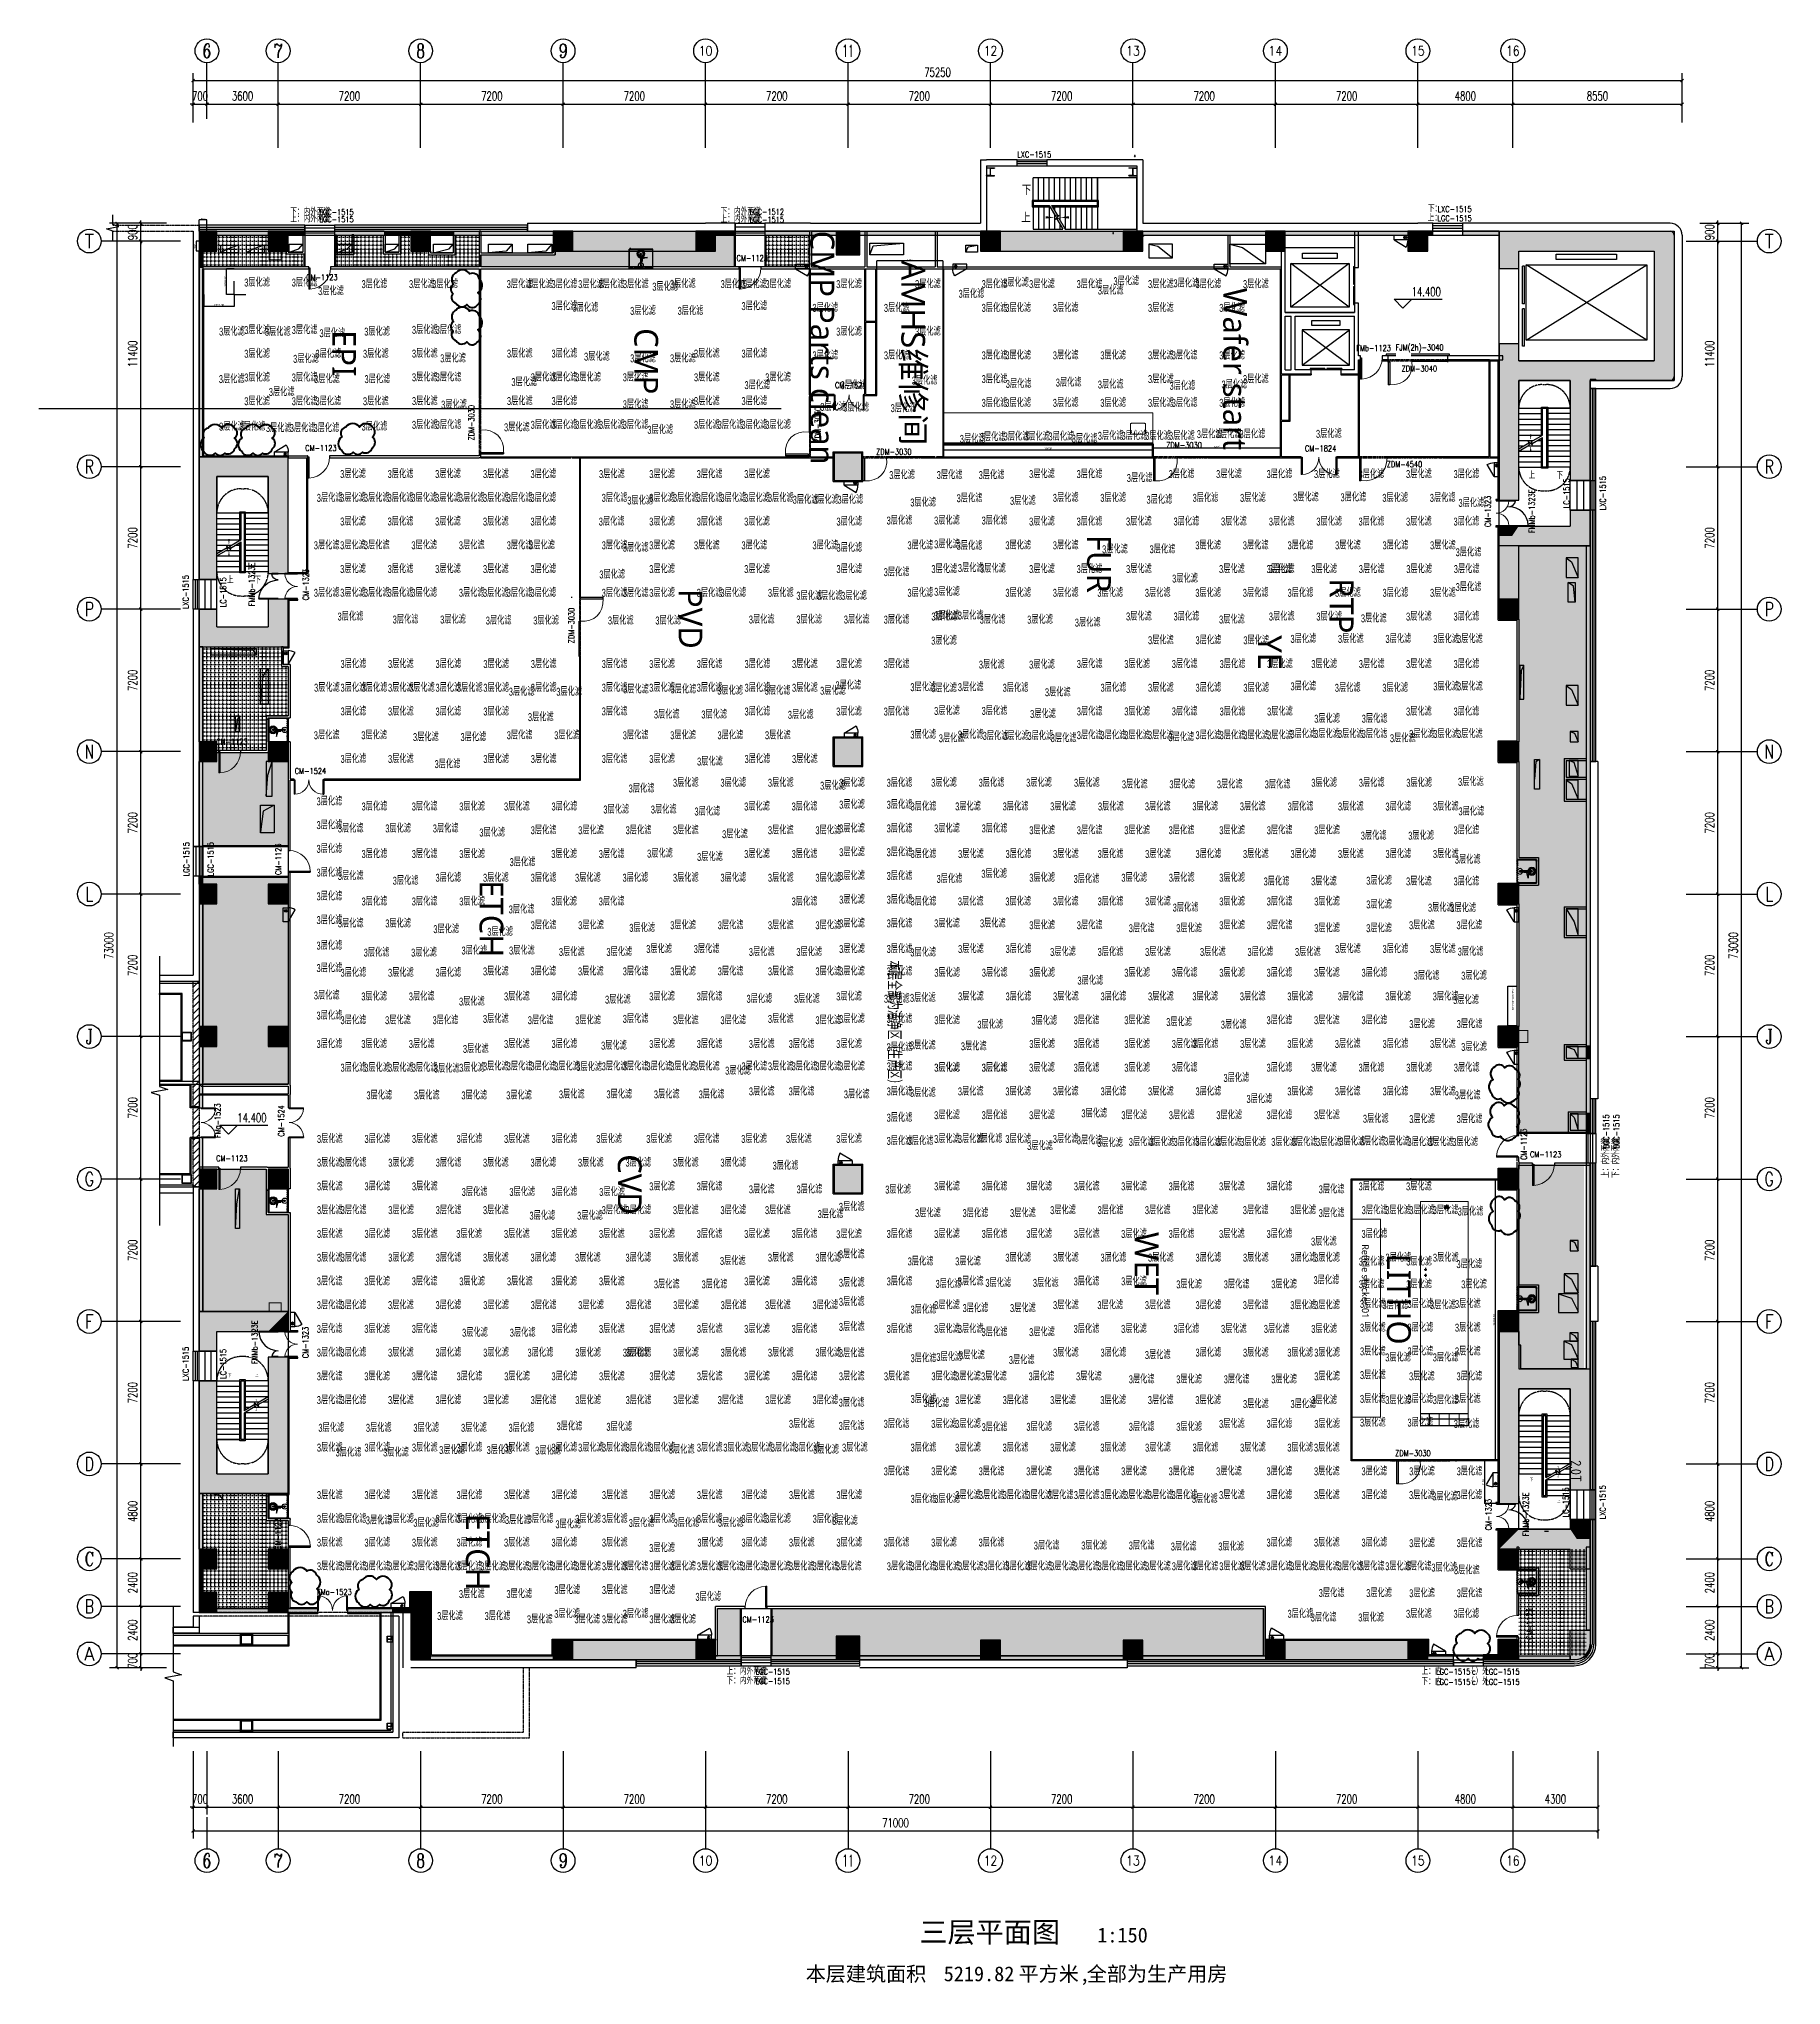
# Model space of a CAD drawing. Header units: millimetres. Extents: x -8492 to 79556, y -19137 to 79219.
import ezdxf
from ezdxf.enums import TextEntityAlignment as Align

# ---------------------------------------------------------------- set-up
doc = ezdxf.new("R2010")
doc.units = ezdxf.units.MM
doc.header["$LTSCALE"] = 10
doc.header["$MEASUREMENT"] = 0
for name, pattern in [('F3建筑平面图.优秀版$0$DASH', [0.35, 0.25, -0.1]), ('F3建筑平面图.优秀版$0$X01A-L0300$0$DASH', [0.35, 0.25, -0.1]), ('F3建筑平面图.优秀版$0$X01A-L0300$0$X1AA-L3000$0$DASH', [0.35, 0.25, -0.1]), ('F3建筑平面图.优秀版$0$X01A-L0300$0$X1AA-L3000$0$DASHED', [0.75, 0.5, -0.25]), ('F3建筑平面图.优秀版$0$X1AA-L3000$0$DASHED', [0.75, 0.5, -0.25])]:
    doc.linetypes.add(name, pattern=pattern)
for name, color, linetype, lineweight in [('F3建筑平面图.优秀版$0$0-EQ Block', 8, 'Continuous', 9), ('F3建筑平面图.优秀版$0$0MFG电子货架', 8, 'Continuous', 30), ('F3建筑平面图.优秀版$0$MF-Check_20240425', 8, 'Continuous', 40)]:
    doc.layers.add(name, color=color, linetype=linetype, lineweight=lineweight)
for name, color, linetype in [('F3建筑平面图.优秀版$0$AXIS_TEXT', 8, 'Continuous'), ('F3建筑平面图.优秀版$0$PUB_HATCH', 8, 'Continuous'), ('F3建筑平面图.优秀版$0$PUB_TEXT', 8, 'Continuous'), ('F3建筑平面图.优秀版$0$X01A-L0300$0$A-RoomName-150', 8, 'Continuous'), ('F3建筑平面图.优秀版$0$X01A-L0300$0$A-Trench', 8, 'Continuous'), ('F3建筑平面图.优秀版$0$X01A-L0300$0$A-WALL-1', 8, 'Continuous'), ('F3建筑平面图.优秀版$0$X01A-L0300$0$A-WALL-3（out）', 8, 'Continuous'), ('F3建筑平面图.优秀版$0$X01A-L0300$0$A-WALL-8', 8, 'Continuous'), ('F3建筑平面图.优秀版$0$X01A-L0300$0$A-WALL-9', 8, 'Continuous'), ('F3建筑平面图.优秀版$0$X01A-L0300$0$AXIS', 8, 'Continuous'), ('F3建筑平面图.优秀版$0$X01A-L0300$0$AXIS_TEXT', 8, 'Continuous'), ('F3建筑平面图.优秀版$0$X01A-L0300$0$COLU', 8, 'Continuous'), ('F3建筑平面图.优秀版$0$X01A-L0300$0$COLUMN', 8, 'Continuous'), ('F3建筑平面图.优秀版$0$X01A-L0300$0$CURTWALL', 8, 'Continuous'), ('F3建筑平面图.优秀版$0$X01A-L0300$0$DIM_ELEV', 8, 'Continuous'), ('F3建筑平面图.优秀版$0$X01A-L0300$0$DIM_SYMB', 8, 'Continuous'), ('F3建筑平面图.优秀版$0$X01A-L0300$0$DOOR_FIRE', 8, 'Continuous'), ('F3建筑平面图.优秀版$0$X01A-L0300$0$DOOR_FIRE_TEXT', 8, 'Continuous'), ('F3建筑平面图.优秀版$0$X01A-L0300$0$E-WALL-HOLE', 8, 'Continuous'), ('F3建筑平面图.优秀版$0$X01A-L0300$0$Emergency Eye-washer', 8, 'Continuous'), ('F3建筑平面图.优秀版$0$X01A-L0300$0$GROUND', 8, 'Continuous'), ('F3建筑平面图.优秀版$0$X01A-L0300$0$H-楼板洞', 8, 'Continuous'), ('F3建筑平面图.优秀版$0$X01A-L0300$0$H-楼板洞条件20230327', 8, 'Continuous'), ('F3建筑平面图.优秀版$0$X01A-L0300$0$L-WALL-HOLE', 8, 'Continuous'), ('F3建筑平面图.优秀版$0$X01A-L0300$0$PP-FLOOR-HOLE', 8, 'Continuous'), ('F3建筑平面图.优秀版$0$X01A-L0300$0$PROMPT', 8, 'Continuous'), ('F3建筑平面图.优秀版$0$X01A-L0300$0$PUB_HATCH', 8, 'Continuous'), ('F3建筑平面图.优秀版$0$X01A-L0300$0$PUB_TEXT', 8, 'Continuous'), ('F3建筑平面图.优秀版$0$X01A-L0300$0$STAIR', 8, 'Continuous'), ('F3建筑平面图.优秀版$0$X01A-L0300$0$STXT_XG_THIN', 8, 'Continuous'), ('F3建筑平面图.优秀版$0$X01A-L0300$0$T-HOLE', 8, 'Continuous'), ('F3建筑平面图.优秀版$0$X01A-L0300$0$W-板洞', 8, 'Continuous'), ('F3建筑平面图.优秀版$0$X01A-L0300$0$W_FH_HYDRANT', 8, 'Continuous'), ('F3建筑平面图.优秀版$0$X01A-L0300$0$WALL', 8, 'Continuous'), ('F3建筑平面图.优秀版$0$X01A-L0300$0$WINDOW', 8, 'Continuous'), ('F3建筑平面图.优秀版$0$X01A-L0300$0$WINDOW_TEXT', 8, 'Continuous'), ('F3建筑平面图.优秀版$0$X01A-L0300$0$X1AA-L1000$0$A-WALL-9', 8, 'Continuous'), ('F3建筑平面图.优秀版$0$X01A-L0300$0$X1AA-L1000$0$DIM_SYMB', 8, 'Continuous'), ('F3建筑平面图.优秀版$0$X01A-L0300$0$X1AA-L1000$0$PUB_HATCH', 8, 'Continuous'), ('F3建筑平面图.优秀版$0$X01A-L0300$0$X1AA-L1000$0$PUB_TEXT', 8, 'Continuous'), ('F3建筑平面图.优秀版$0$X01A-L0300$0$X1AA-L1000$0$STAIR', 8, 'Continuous'), ('F3建筑平面图.优秀版$0$X01A-L0300$0$X1AA-L1000$0$WINDOW', 8, 'Continuous'), ('F3建筑平面图.优秀版$0$X01A-L0300$0$X1AA-L2000$0$WINDOW', 8, 'Continuous'), ('F3建筑平面图.优秀版$0$X01A-L0300$0$X1AA-L2000$0$WINDOW_TEXT', 8, 'Continuous'), ('F3建筑平面图.优秀版$0$X01A-L0300$0$X1AA-L3000$0$A-WALL-2', 8, 'Continuous'), ('F3建筑平面图.优秀版$0$X01A-L0300$0$X1AA-L3000$0$a-wall-4', 8, 'Continuous'), ('F3建筑平面图.优秀版$0$X01A-L0300$0$X1AA-L3000$0$A-WALL-8', 8, 'Continuous'), ('F3建筑平面图.优秀版$0$X01A-L0300$0$X1AA-L3000$0$A-格栅板', 8, 'Continuous'), ('F3建筑平面图.优秀版$0$X01A-L0300$0$X1AA-L3000$0$H-楼板洞条件20201222', 8, 'Continuous'), ('F3建筑平面图.优秀版$0$X01A-L0300$0$X1AA-L3000$0$WINDOW', 8, 'Continuous'), ('F3建筑平面图.优秀版$0$X01A-L0300$0$X1AA-L3000$0$WINDOW_TEXT', 8, 'Continuous'), ('F3建筑平面图.优秀版$0$X01A-L0300$0$水-设备-消火栓', 8, 'Continuous'), ('F3建筑平面图.优秀版$0$X1AA-L3000$0$WINDOW', 8, 'Continuous'), ('F3建筑平面图.优秀版$0$X1AA-L3000$0$WINDOW_TEXT', 8, 'Continuous')]:
    doc.layers.add(name, color=color, linetype=linetype)
doc.styles.add('F3建筑平面图.优秀版$0$AREA NAME', font='', dxfattribs={"height": 1200})
doc.styles.add('F3建筑平面图.优秀版$0$COMPLEX', font='COMPLEX')
doc.styles.add('F3建筑平面图.优秀版$0$EQ NAME', font='', dxfattribs={"height": 350})
doc.styles.add('F3建筑平面图.优秀版$0$MtX_宋体', font='')
doc.styles.add('F3建筑平面图.优秀版$0$Standard', font='arial.ttf')
doc.styles.add('F3建筑平面图.优秀版$0$X01A-L0300$0$_TCH_AXIS', font='COMPLEX', dxfattribs={"bigfont": 'GBCBIG'})
doc.styles.add('F3建筑平面图.优秀版$0$X01A-L0300$0$_TCH_DIM', font='SIMPLEX', dxfattribs={"bigfont": 'GBCBIG'})
doc.styles.add('F3建筑平面图.优秀版$0$X01A-L0300$0$_TCH_DIM_T3', font='SIMPLEX', dxfattribs={"width": 0.705882, "bigfont": 'GBCBIG'})
doc.styles.add('F3建筑平面图.优秀版$0$X01A-L0300$0$_TCH_WINDOW', font='SIMPLEX', dxfattribs={"height": 3.5, "bigfont": 'GBCBIG'})
doc.styles.add('F3建筑平面图.优秀版$0$X01A-L0300$0$COMPLEX', font='COMPLEX')
doc.styles.add('F3建筑平面图.优秀版$0$X01A-L0300$0$Standard', font='GBENOR', dxfattribs={"bigfont": 'GBCBIG'})
doc.styles.add('F3建筑平面图.优秀版$0$X01A-L0300$0$X1AA-L1000$0$_TCH_DIM', font='SIMPLEX', dxfattribs={"bigfont": 'GBCBIG'})
doc.styles.add('F3建筑平面图.优秀版$0$X01A-L0300$0$X1AA-L2000$0$_TCH_WINDOW', font='SIMPLEX', dxfattribs={"height": 3.5, "bigfont": 'GBCBIG'})
doc.styles.add('F3建筑平面图.优秀版$0$X01A-L0300$0$X1AA-L3000$0$_TCH_WINDOW', font='SIMPLEX', dxfattribs={"height": 3.5, "bigfont": 'GBCBIG'})
doc.styles.add('F3建筑平面图.优秀版$0$X1AA-L3000$0$_TCH_WINDOW', font='SIMPLEX', dxfattribs={"height": 3.5, "bigfont": 'GBCBIG'})
doc.styles.add('HC_INT', font='HC_HZ.shx', dxfattribs={"width": 0.7, "bigfont": 'HC_TXT.SHX'})
doc.styles.get('F3建筑平面图.优秀版$0$AREA NAME').set_extended_font_data('Microsoft YaHei')
doc.styles.get('F3建筑平面图.优秀版$0$EQ NAME').set_extended_font_data('Microsoft YaHei')
doc.styles.get('F3建筑平面图.优秀版$0$MtX_宋体').set_extended_font_data('宋体')
doc.dimstyles.new('F3建筑平面图.优秀版$0$ISO-25', dxfattribs={"dimtxt": 100, "dimasz": 2.5, "dimexe": 1.25, "dimexo": 0.625, "dimtad": 1, "dimtxsty": 'F3建筑平面图.优秀版$0$Standard', "dimcen": 2.5, "dimadec": 0, "dimazin": 0, "dimtfac": 1, "dimtmove": 0, "dimatfit": 3, "dimfxl": 1, "dimarcsym": 0})
doc.dimstyles.new('F3建筑平面图.优秀版$0$X01A-L0300$0$_TCH_ARCH&&150', dxfattribs={"dimtxt": 446.25, "dimasz": 150, "dimexe": 375, "dimexo": 450, "dimgap": 189.375, "dimtad": 1, "dimdec": 0, "dimzin": 0, "dimdsep": 46, "dimtxsty": 'F3建筑平面图.优秀版$0$X01A-L0300$0$_TCH_DIM_T3', "dimblk": 'F3建筑平面图.优秀版$0$X01A-L0300$0$_ArchTick', "dimcen": 0.09, "dimclrt": 7, "dimazin": 2, "dimtfac": 1, "dimtdec": 0, "dimtix": 1, "dimtmove": 2, "dimatfit": 3, "dimfxl": 1, "dimtolj": 1, "dimtzin": 0, "dimarcsym": 0})
pattern_1 = [(360, (16, -6e-08), (5e-14, 200), [36, -30, 36, -30, 36, -32]), (90, (200, 16), (-200, 6e-14), [36, -30, 36, -30, 36, -32])]

msp = doc.modelspace()

# ---------------------------------------------------------------- texts
at = {"char_height": 400, "attachment_point": 1, "style": 'HC_INT'}
for insert in [(1885, 67107), (4285, 67107), (7814, 67026), (10213, 67026), (11387, 67026), (15151, 67026), (16187, 67026), (17414, 67026), (18761, 67026), (19797, 67026), (21024, 67026), (22508, 66897), (23401, 67042), (25961, 67027), (26997, 67027), (28224, 67027), (31802, 67026), (35788, 67027), (39151, 67027), (40239, 67102), (41551, 67027), (43951, 67027), (45813, 67177), (47561, 67027), (48849, 67069), (49961, 67027), (52361, 67027), (5619, 66673), (17414, 65916), (27014, 65916), (37986, 66538), (45026, 66703), (18477, 65838), (21388, 65676), (23788, 65676), (30602, 65826), (34213, 65826), (39151, 65827), (40351, 65827), (42751, 65827), (47561, 65827), (51161, 65827), (613, 64626), (1885, 64707), (2930, 64619), (4285, 64707), (5686, 64547), (7951, 64626), (10361, 64716), (11561, 64716), (31802, 64626), (35788, 64627), (1885, 63507), (4356, 63251), (5485, 63507), (7885, 63507), (10361, 63516), (11788, 63276), (15161, 63516), (17414, 63516), (19058, 63362), (21388, 63276), (23402, 63276), (24614, 63516), (27014, 63516), (30602, 63426), (34213, 63426), (39151, 63427), (40351, 63427), (42751, 63427), (45151, 63427), (47561, 63427), (48761, 63427), (51161, 63427), (602, 62226), (1885, 62307), (4285, 62307), (5414, 62226), (7961, 62226), (10361, 62316), (11561, 62316), (15387, 62076), (16361, 62316), (17414, 62316), (18614, 62316), (21014, 62316), (24614, 62316), (28214, 62316), (35619, 62152), (39151, 62227), (40372, 61986), (42899, 62052), (45026, 61953), (47561, 62227), (51275, 61953), (52361, 62227), (1885, 61107), (3126, 61576), (4285, 61107), (5485, 61107), (7885, 61107), (10361, 61116), (15161, 61116), (17414, 61116), (21013, 60955), (23402, 60955), (24614, 61116), (27014, 61116), (27166, 61921), (32029, 61919), (39151, 61027), (40351, 61027), (42751, 61027), (45151, 61027), (47561, 61027), (48649, 61886), (48761, 61027), (51161, 61027), (11836, 60937), (30999, 60823), (32162, 60790), (34555, 60757), (614, 59826), (1651, 59826), (2982, 59753), (4187, 59753), (5387, 59753), (7814, 59826), (10361, 59916), (11561, 59916), (15014, 59790), (16361, 59916), (17414, 59916), (18614, 59916), (19814, 59916), (21014, 59916), (22258, 59665), (24614, 59916), (25814, 59916), (27014, 59916), (28214, 59916), (38049, 59207), (39056, 59299), (40266, 59327), (41303, 59327), (42530, 59327), (43706, 59214), (45022, 59361), (46222, 59361), (47422, 59361), (48622, 59361), (50027, 59445), (50986, 59445), (52187, 59445), (56051, 59461), (6732, 57430), (9132, 57430), (11532, 57430), (13951, 57426), (16351, 57426), (19814, 57426), (22351, 57426), (24751, 57426), (27151, 57426), (34481, 57377), (36881, 57377), (39002, 57377), (41551, 57426), (43951, 57426), (46488, 57226), (48602, 57426), (51002, 57426), (53551, 57426), (55951, 57426), (58202, 57426), (60602, 57426), (63002, 57426), (5551, 56226), (6732, 56230), (7932, 56230), (9132, 56230), (10332, 56230), (11532, 56230), (12732, 56230), (13951, 56226), (15151, 56226), (16351, 56226), (19951, 56226), (21245, 56089), (22351, 56226), (23551, 56226), (24751, 56226), (25951, 56226), (27151, 56226), (28351, 56226), (29603, 56131), (30639, 56131), (31866, 56131), (37890, 56205), (40588, 56075), (42751, 56226), (45151, 56226), (47485, 56132), (49814, 56225), (52214, 56225), (54890, 56252), (57290, 56252), (59402, 56226), (61802, 56226), (34351, 55078), (35548, 55990), (36751, 55078), (39151, 55078), (63251, 55971), (6732, 55030), (9132, 55030), (11532, 55030), (13951, 55026), (16351, 55026), (19802, 55026), (22351, 55026), (24751, 55026), (27151, 55026), (31814, 55026), (41551, 55026), (43951, 55026), (46451, 55030), (48851, 55030), (51251, 55030), (53669, 55026), (56069, 55026), (58202, 55026), (60602, 55026), (63002, 55026), (5402, 53826), (6732, 53830), (7932, 53830), (10332, 53830), (12732, 53830), (15151, 53826), (16285, 53832), (19951, 53826), (21016, 53707), (22351, 53826), (24613, 53826), (27013, 53826), (30601, 53827), (31817, 53704), (35402, 53826), (36751, 53878), (37890, 53805), (40351, 53826), (42751, 53826), (45241, 53626), (47641, 53626), (49951, 53826), (52351, 53826), (54614, 53826), (57014, 53826), (59414, 53826), (61814, 53826), (63108, 53474), (6732, 52630), (9132, 52630), (11532, 52630), (13951, 52626), (16351, 52626), (19832, 52351), (22351, 52626), (27151, 52626), (31814, 52626), (34202, 52470), (36614, 52626), (37951, 52678), (39074, 52651), (41551, 52626), (43951, 52626), (46451, 52630), (48782, 52146), (51151, 52626), (53551, 52626), (53669, 52626), (55814, 52626), (58214, 52626), (60614, 52626), (63014, 52626), (5402, 51426), (6732, 51430), (7932, 51430), (9132, 51430), (10332, 51430), (12732, 51430), (13951, 51426), (15151, 51426), (16351, 51426), (19951, 51426), (21016, 51417), (22351, 51426), (24751, 51426), (25951, 51426), (28351, 51426), (29788, 51276), (30825, 51276), (32052, 51276), (35402, 51426), (36751, 51478), (40351, 51426), (42751, 51426), (45002, 51426), (47402, 51426), (49951, 51426), (52351, 51426), (54614, 51426), (57014, 51426), (59414, 51426), (61814, 51426), (63108, 51717), (6602, 50226), (36614, 50226), (36751, 50278), (37951, 50278), (46451, 50230), (48851, 50230), (53669, 50226), (56069, 50226), (58322, 50135), (60602, 50226), (63002, 50226), (9388, 50076), (11788, 50076), (14092, 50026), (16492, 50026), (20264, 50026), (22664, 50026), (27388, 50076), (29788, 50076), (32188, 50076), (34202, 50070), (39055, 50070), (41455, 50070), (43862, 49920), (51151, 50076), (36603, 49008), (47561, 49030), (49961, 49030), (52379, 49026), (54761, 49097), (57161, 49097), (59561, 49097), (61979, 49094), (63179, 49094), (6751, 47831), (9151, 47831), (11551, 47831), (13969, 47827), (16369, 47827), (19951, 47831), (22351, 47831), (24751, 47831), (27169, 47827), (29569, 47827), (31802, 47826), (34202, 47826), (39014, 47797), (41551, 47797), (43961, 47830), (46361, 47830), (48761, 47830), (51179, 47826), (53579, 47826), (55814, 47826), (58214, 47826), (60602, 47826), (63002, 47826), (5414, 46631), (6751, 46631), (7814, 46631), (9151, 46631), (10214, 46631), (11551, 46631), (12633, 46627), (13969, 46627), (15255, 46427), (16369, 46627), (17655, 46427), (19951, 46631), (21031, 46546), (22351, 46631), (23431, 46546), (24751, 46631), (25790, 46483), (27169, 46627), (28190, 46483), (29569, 46627), (30988, 46476), (31765, 46751), (35551, 46657), (36603, 46608), (37951, 46657), (40214, 46626), (42351, 46398), (45161, 46630), (47561, 46630), (49961, 46630), (52379, 46626), (54761, 46697), (57002, 46626), (59402, 46626), (61979, 46694), (63179, 46694), (6751, 45431), (9151, 45427), (11551, 45427), (13969, 45427), (19951, 45431), (22588, 45276), (24988, 45276), (27169, 45427), (29358, 45261), (31802, 45426), (34202, 45426), (36751, 45457), (39151, 45457), (41602, 45302), (43961, 45430), (46361, 45430), (48761, 45430), (51179, 45426), (53579, 45426), (60602, 45426), (63002, 45426), (5402, 44227), (7802, 44227), (15151, 44227), (16223, 45143), (17551, 44227), (21014, 44226), (23414, 44226), (25802, 44226), (28202, 44226), (35551, 44257), (37951, 44257), (43961, 44230), (45161, 44230), (46361, 44230), (47561, 44230), (49961, 44230), (51179, 44226), (52379, 44226), (53579, 44226), (54761, 44297), (55961, 45063), (55961, 44297), (57161, 44297), (58361, 45063), (58361, 44297), (60761, 44297), (61979, 44294), (63179, 44294), (10414, 44134), (12814, 44134), (36988, 44076), (39205, 44197), (40241, 44197), (41468, 44197), (42644, 44083), (48593, 44128), (59788, 44076), (6751, 43031), (9151, 43031), (11504, 42768), (13969, 43027), (16369, 43027), (19951, 43031), (22351, 43031), (24771, 42899), (27169, 43027), (29569, 43027), (21314, 41536), (23551, 41826), (25951, 41826), (28351, 41826), (30988, 41676), (31951, 41827), (34351, 41826), (36602, 41830), (39002, 41830), (41402, 41830), (43820, 41826), (46241, 41745), (48641, 41745), (51041, 41745), (53459, 41741), (55814, 41826), (58214, 41826), (60614, 41826), (63229, 41872), (5538, 40885), (7814, 40626), (10351, 40626), (12751, 40626), (15014, 40626), (17414, 40626), (20035, 40474), (22435, 40474), (24638, 40374), (27151, 40626), (29551, 40626), (31951, 40718), (34351, 40717), (35561, 40626), (37814, 40630), (40214, 40630), (42614, 40630), (45033, 40626), (47402, 40630), (49802, 40630), (52202, 40630), (54620, 40626), (57161, 40626), (59561, 40626), (61961, 40626), (63251, 40378), (5538, 39685), (6614, 39517), (9014, 39517), (11414, 39517), (13768, 39310), (16361, 39426), (18761, 39426), (21161, 39426), (23551, 39426), (28351, 39426), (30751, 39426), (31951, 39518), (34351, 39517), (36751, 39517), (39151, 39517), (41561, 39426), (43961, 39426), (46361, 39426), (48602, 39426), (51161, 39426), (53561, 39426), (55961, 39426), (63002, 39426), (5538, 38485), (26034, 39226), (31951, 38318), (58313, 39152), (60713, 39152), (7814, 38226), (10351, 38226), (12751, 38226), (15297, 37815), (17402, 38226), (19802, 38226), (22245, 38247), (24771, 38081), (27151, 38226), (29551, 38226), (34351, 38317), (35561, 38227), (37961, 38227), (40361, 38227), (42761, 38227), (45014, 38227), (47414, 38227), (49961, 38227), (52361, 38227), (54761, 38227), (57161, 38227), (59561, 38227), (61961, 38227), (63068, 37942), (5538, 37285), (6614, 37117), (9388, 36876), (11551, 37026), (13951, 37026), (16361, 37026), (18602, 37026), (21002, 37026), (23551, 37026), (25951, 37026), (28351, 37026), (30751, 37026), (31951, 37118), (34351, 37117), (36874, 36967), (39134, 37226), (41561, 37026), (43802, 36967), (46214, 37027), (48614, 37027), (51161, 37026), (53402, 36841), (55802, 36841), (58588, 36876), (60602, 36841), (63002, 36841), (5538, 36085), (7814, 35826), (10351, 35826), (12751, 35826), (15251, 35423), (17402, 35826), (19802, 35826), (29551, 35826), (31951, 35918), (34351, 35917), (35561, 35827), (37951, 35827), (40351, 35827), (42751, 35827), (45014, 35827), (47414, 35827), (48807, 35517), (51161, 35826), (53561, 35826), (55961, 35826), (58588, 35676), (61711, 35514), (62841, 35497), (5538, 34885), (6614, 34717), (9014, 34717), (11442, 34427), (16361, 34626), (18761, 34626), (21347, 34493), (23414, 34626), (25814, 34626), (28351, 34626), (30751, 34626), (31951, 34718), (34351, 34717), (36751, 34717), (39068, 34720), (41561, 34626), (43961, 34626), (46588, 34476), (48988, 34476), (51161, 34626), (53561, 34626), (55961, 34479), (58588, 34476), (60751, 34626), (63151, 34626), (5538, 33594), (14167, 34294), (22202, 33426), (24602, 33426), (31951, 33426), (34351, 33426), (37961, 33427), (40361, 33427), (57014, 33427), (59414, 33427), (61814, 33427), (5538, 32460), (7921, 33243), (10321, 33243), (12867, 33347), (15267, 33347), (17788, 33276), (20188, 33276), (27388, 33276), (29788, 33276), (35551, 33249), (42613, 33277), (45013, 33277), (47413, 33277), (50188, 33277), (52588, 33277), (54988, 33277), (63212, 33292), (6751, 32226), (9151, 32226), (11551, 32226), (13951, 32293), (16351, 32293), (18751, 32293), (21014, 32293), (23414, 32293), (25814, 32293), (28351, 32293), (30751, 32293), (31951, 32293), (34351, 32293), (36761, 32226), (39161, 32226), (41561, 32226), (43994, 31826), (46361, 32226), (48761, 32226), (51161, 32226), (53551, 32226), (55951, 32226), (58351, 32226), (60988, 32076), (63388, 32076), (5402, 31076), (7802, 31026), (10202, 31026), (12739, 30767), (15014, 31026), (17414, 31026), (20118, 30867), (22351, 31026), (24751, 31026), (27269, 30907), (29669, 30907), (31802, 31026), (34214, 30909), (35531, 30956), (37961, 31027), (40361, 31027), (42761, 31027), (45161, 31027), (47561, 31027), (49802, 31027), (52202, 31027), (54602, 31027), (57151, 31027), (59551, 31027), (61951, 31027), (62984, 30847), (5538, 30060), (6751, 29826), (9002, 29826), (11402, 29826), (13951, 29893), (16214, 29826), (18614, 29826), (21014, 29893), (23551, 29826), (25951, 29826), (28351, 29893), (30751, 29826), (31951, 29893), (34351, 29893), (36761, 29826), (38935, 29604), (41667, 29799), (43802, 29826), (46361, 29826), (48482, 29733), (51241, 29600), (53551, 29826), (55951, 29826), (58351, 29826), (60761, 29631), (63161, 29631), (5538, 28626), (7802, 28626), (10202, 28626), (15014, 28626), (17414, 28626), (19919, 28541), (22351, 28626), (24751, 28626), (27388, 28626), (29401, 28626), (31802, 28626), (35531, 28556), (38104, 28507), (41561, 28626), (43802, 28626), (46361, 28626), (48761, 28626), (49814, 28627), (52214, 28627), (54602, 28627), (57002, 28627), (59414, 28627), (61814, 28627), (12938, 28375), (34351, 28459), (63388, 28476), (6751, 27426), (7951, 27426), (9151, 27426), (10351, 27426), (11475, 27384), (12751, 27426), (13951, 27493), (15151, 27493), (16351, 27493), (17551, 27493), (18668, 27466), (19951, 27493), (21014, 27493), (22214, 27493), (23414, 27493), (24614, 27493), (26188, 27276), (27014, 27493), (28351, 27493), (29551, 27493), (30751, 27493), (31951, 27493), (34351, 27493), (36751, 27426), (36761, 27426), (39151, 27426), (39161, 27426), (41551, 27426), (43802, 27426), (46361, 27426), (48761, 27426), (51374, 26909), (53551, 27426), (55802, 27427), (58202, 27427), (60614, 27427), (63014, 27427), (8059, 26026), (10459, 26026), (12859, 26026), (15122, 26026), (17788, 26076), (20188, 26076), (22588, 26076), (24851, 26076), (27388, 26226), (29401, 26226), (32188, 26076), (34351, 26226), (35531, 26156), (37951, 26226), (40351, 26226), (42751, 26226), (45161, 26227), (47561, 26227), (49961, 26227), (52537, 25846), (54602, 26227), (57002, 26227), (59414, 26227), (61814, 26227), (63067, 26030), (34351, 24899), (36751, 25026), (39151, 25026), (41551, 25026), (44194, 25115), (46214, 25026), (48614, 25026), (51014, 25026), (53551, 25026), (55951, 25026), (58421, 24845), (60761, 24830), (63161, 24830), (5561, 23827), (7961, 23827), (10361, 23827), (12614, 23826), (15014, 23826), (17414, 23826), (19678, 23826), (22202, 23826), (24602, 23826), (27002, 23826), (29265, 23826), (31802, 23826), (34349, 23726), (35414, 23726), (36751, 23826), (37951, 23826), (38897, 23839), (40351, 23826), (42751, 23826), (43961, 23753), (44991, 23627), (46588, 23677), (47625, 23677), (48852, 23677), (49961, 23677), (50997, 23677), (52224, 23677), (53788, 23677), (54825, 23677), (56052, 23677), (57231, 23701), (58267, 23701), (59494, 23701), (60676, 23672), (61713, 23672), (62940, 23672), (5561, 22627), (6761, 22627), (9161, 22627), (11561, 22627), (13951, 22627), (16351, 22627), (18751, 22627), (21151, 22627), (23551, 22627), (25951, 22627), (41450, 23470), (28588, 22476), (5561, 21427), (7961, 21427), (10361, 21427), (12874, 21147), (15284, 21147), (17414, 21147), (19824, 21147), (22351, 21426), (24751, 21426), (27388, 21276), (29798, 21276), (34281, 21265), (36751, 21426), (39151, 21426), (41414, 21426), (43814, 21426), (46202, 21426), (48602, 21426), (51151, 21426), (53551, 21426), (56188, 21276), (58202, 21426), (60602, 21426), (5561, 20227), (6761, 20227), (9161, 20227), (11561, 20227), (13951, 20227), (16298, 19944), (18708, 19944), (19951, 20227), (21151, 20227), (23551, 20226), (25951, 20226), (28202, 20226), (30865, 20027), (31938, 20394), (35788, 20076), (38188, 20076), (40588, 20076), (42614, 20226), (45014, 20226), (47402, 20226), (49802, 20226), (52351, 20226), (54751, 20226), (56188, 20076), (58361, 20226), (59551, 20226), (60761, 20226), (61951, 20226), (63211, 20154), (5561, 19027), (7961, 19027), (10361, 19027), (12602, 19026), (15012, 19026), (17402, 19026), (19812, 19026), (22351, 19026), (24751, 19026), (27151, 19026), (29551, 19026), (31802, 19009), (34351, 19026), (36751, 19026), (39151, 19026), (41414, 19026), (43814, 19026), (46202, 19026), (48602, 19026), (51151, 19026), (53551, 19026), (58351, 19026), (5561, 17827), (6761, 17827), (9161, 17827), (11561, 17827), (13951, 17827), (16351, 17827), (18602, 17826), (21151, 17827), (23551, 17827), (25927, 17663), (28351, 17826), (30751, 17826), (31938, 17994), (40351, 17826), (42761, 17826), (45161, 17826), (47561, 17826), (49961, 17826), (52361, 17826), (54761, 17826), (55800, 18639), (55961, 17826), (59561, 17826), (61961, 17826), (35414, 17636), (37814, 17636), (55925, 16689), (58214, 17627), (60614, 17627), (63149, 17498), (5551, 16627), (7951, 16627), (10351, 16627), (12751, 16626), (15161, 16626), (17402, 16626), (19812, 16626), (22588, 16476), (24998, 16476), (27151, 16626), (29551, 16626), (31938, 16560), (34351, 16626), (36823, 16500), (37951, 16626), (39343, 16552), (41743, 16552), (43802, 16626), (46202, 16626), (48988, 16476), (51388, 16476), (53788, 16476), (58214, 16484), (60614, 16484), (63388, 16475), (5551, 15427), (6751, 15427), (9151, 15427), (11551, 15427), (13961, 15427), (16361, 15427), (18761, 15427), (21161, 15426), (23561, 15426), (25961, 15426), (28202, 15426), (30602, 15426), (31938, 15594), (35560, 15202), (36751, 15426), (38187, 15276), (40587, 15276), (42761, 15426), (45002, 15426), (47402, 15426), (49961, 15426), (52351, 15426), (54751, 15426), (55961, 15426), (58274, 15489), (59414, 15426), (60674, 15489), (61814, 15426), (63074, 15489), (5551, 14227), (7951, 14227), (10351, 14227), (12895, 14033), (15305, 14033), (17414, 14226), (19814, 14226), (22361, 14226), (24761, 14226), (27151, 14226), (29551, 14226), (31938, 14327), (34351, 14226), (36751, 14226), (37951, 14226), (39151, 14061), (41551, 14061), (43802, 14226), (46202, 14226), (48851, 14226), (51251, 14226), (53414, 14226), (55814, 14226), (58274, 14289), (60674, 14289), (63074, 14289), (5551, 13027), (6751, 13027), (9151, 13027), (11551, 13027), (13961, 13027), (16202, 13026), (18614, 13026), (21014, 13026), (21161, 13026), (23561, 13026), (25961, 13026), (28351, 13026), (30751, 13026), (31938, 13000), (36865, 12809), (38012, 12892), (42761, 13026), (45161, 13026), (47402, 12906), (49961, 13026), (52361, 13026), (54602, 13026), (55961, 13026), (58274, 13089), (59551, 12783), (60674, 13089), (61951, 12783), (63074, 13089), (5551, 11827), (7951, 11827), (10351, 11827), (12614, 11826), (15024, 11826), (17414, 11826), (19814, 11826), (22361, 11826), (24761, 11826), (27151, 11826), (29551, 11826), (31937, 11826), (34214, 11826), (35561, 12744), (36614, 11826), (37814, 11827), (39123, 11825), (40526, 12651), (41523, 11825), (43923, 11825), (55961, 11826), (58274, 11889), (60751, 11826), (63151, 11826), (46588, 11676), (48988, 11676), (51388, 11676), (53788, 11676), (5551, 10627), (6751, 10627), (9151, 10627), (11551, 10627), (13961, 10627), (16361, 10627), (18614, 10626), (21161, 10626), (23561, 10626), (25814, 10626), (28214, 10626), (30604, 10626), (31929, 10497), (35561, 10684), (36213, 10476), (37814, 10627), (40214, 10627), (42614, 10627), (45151, 10627), (47551, 10627), (49951, 10627), (52361, 10427), (54761, 10427), (55814, 10626), (58274, 10689), (59551, 10626), (60674, 10689), (61951, 10626), (63074, 10689), (5633, 9226), (8033, 9226), (10433, 9226), (12843, 9226), (15243, 9226), (17670, 9303), (20188, 9276), (29414, 9426), (31928, 9324), (34202, 9426), (36602, 9426), (37814, 9427), (39151, 9258), (41414, 9276), (43814, 9276), (46588, 9276), (48988, 9276), (51151, 9426), (53551, 9426), (55961, 9426), (58274, 9489), (60674, 9489), (63014, 9425), (5559, 8226), (6504, 7980), (7959, 8226), (8904, 7980), (10359, 8226), (11734, 8105), (12613, 8226), (14134, 8105), (15013, 8226), (16588, 8076), (17413, 8226), (18761, 8226), (19961, 8226), (21161, 8226), (22361, 8226), (23344, 8126), (24761, 8226), (26097, 8226), (27297, 8226), (28497, 8226), (29697, 8226), (30641, 8121), (32097, 8226), (35562, 8226), (37814, 8227), (40214, 8226), (42614, 8226), (45151, 8227), (47414, 8226), (49814, 8226), (52214, 8226), (54602, 8226), (55949, 8227), (34202, 7025), (36602, 7025), (39002, 7026), (41402, 7026), (43802, 7026), (46202, 7026), (48602, 7026), (51002, 7026), (53549, 7027), (55949, 7027), (58349, 7027), (60759, 7026), (63159, 7026), (5559, 5826), (7959, 5826), (10359, 5826), (12613, 5826), (15013, 5826), (17413, 5826), (19961, 5826), (22361, 5826), (24761, 5826), (27013, 5826), (29413, 5826), (31813, 5826), (35561, 5635), (36761, 5635), (37814, 5827), (39014, 5827), (40214, 5827), (41414, 5827), (42493, 5825), (43814, 5827), (45151, 5827), (46351, 5827), (47551, 5827), (48751, 5827), (49779, 5637), (51151, 5827), (53549, 5827), (55949, 5827), (58349, 5827), (60751, 5826), (61922, 5758), (63151, 5826), (5559, 4626), (6759, 4626), (8028, 4550), (9159, 4626), (10431, 4426), (11559, 4626), (12613, 4626), (13813, 4626), (15060, 4564), (16213, 4626), (17610, 4350), (18613, 4626), (19961, 4626), (21316, 4419), (22361, 4626), (23585, 4426), (24761, 4626), (25822, 4426), (27013, 4626), (28213, 4626), (30613, 4626), (31596, 4523), (5559, 3426), (7959, 3426), (10359, 3426), (12613, 3426), (15013, 3426), (17413, 3426), (19961, 3426), (22351, 3151), (24787, 3422), (27013, 3426), (29413, 3426), (31813, 3426), (34201, 3427), (36601, 3427), (39001, 3427), (41787, 3277), (44187, 3277), (46587, 3277), (48713, 3227), (51113, 3227), (53549, 3427), (55949, 3427), (58349, 3427), (60759, 3396), (63159, 3396), (5559, 2226), (6759, 2226), (7959, 2226), (9159, 2226), (10449, 2227), (11559, 2226), (12613, 2226), (13813, 2226), (15013, 2226), (16213, 2226), (17413, 2226), (18613, 2226), (19961, 2226), (21013, 2227), (22361, 2226), (23413, 2227), (24761, 2226), (25813, 2227), (27013, 2226), (28213, 2226), (29413, 2226), (30613, 2226), (31786, 2227), (34359, 2227), (35559, 2227), (36759, 2227), (37959, 2227), (39249, 2228), (40359, 2227), (41413, 2227), (42613, 2227), (43813, 2227), (45013, 2227), (46213, 2227), (47413, 2227), (48761, 2227), (49813, 2228), (51161, 2227), (52213, 2228), (53549, 2227), (54749, 2227), (55949, 2227), (57149, 2227), (58213, 2227), (59549, 2227), (60586, 2228), (61882, 2163), (63023, 2027), (17561, 1026), (19961, 1026), (22361, 1026), (12734, 826), (15134, 826), (24687, 683), (56188, 876), (58588, 876), (60761, 864), (63161, 864), (11633, -286), (14033, -286), (16172, -453), (17550, -174), (18572, -453), (19960, -453), (21014, -173), (22360, -453), (23414, -453), (54613, -173), (55786, -361), (58186, -361), (60600, -173), (63000, -173)]:
    msp.add_mtext_dynamic_manual_height_columns('3层化滤', width=1266.45, gutter_width=1, heights=[0], dxfattribs=dict(at, insert=insert))

# ---------------------------------------------------------------- blocks, each defined once
blk = doc.blocks.new('F3建筑平面图.优秀版$0$X01A-L0300$0$X1AA-L3000$0$G$CAA639E2E')
for p, q in [((0, 1438), (0, 1488)), ((0, 1462), (75, 1462)), ((0, 1462), (0, 300)), ((75, 1462), (75, 300)), ((3000, 1488), (3000, 1438)), ((75, 300), (0, 300))]:
    blk.add_line(p, q)
at = {"color": 0, "linetype": 'Continuous'}
for p, q in [((3000, 1506), (1200, 1506)), ((1200, 1506), (1200, 1492)), ((1200, 1492), (3000, 1492)), ((1200, 1488), (1200, 1492)), ((1592, 1481), (2129, 1481)), ((2129, 1481), (2012, 1472)), ((2012, 1472), (2012, 1481)), ((3000, 1492), (3000, 1506)), ((3000, 1488), (3000, 1492))]:
    blk.add_line(p, q, dxfattribs=at)
at = {"lineweight": 13}
blk.add_ellipse((-115, 1610), major_axis=(1051, -1017), ratio=0.792212, start_param=-0.772576, end_param=0.772576, dxfattribs=at)
blk = doc.blocks.new('F3建筑平面图.优秀版$0$X01A-L0300$0$_AXISO')
blk.add_circle((0, 0), 0.5)
at = {"layer": 'F3建筑平面图.优秀版$0$X01A-L0300$0$AXIS_TEXT', "style": 'F3建筑平面图.优秀版$0$X01A-L0300$0$COMPLEX', "width": 1.041667}
blk.add_attdef('A', text='', height=0.56, dxfattribs=at).set_placement((-0.25, -0.28), (0.25, -0.28), align=Align.FIT)
blk = doc.blocks.new('F3建筑平面图.优秀版$0$X01A-L0300$0$XF1L10-PP-IW-PIP-LK$0$shower room')
for p, q in [((230, 590), (-760, 590)), ((-754, 467), (-702, 519)), ((-754, 362), (-702, 414)), ((-754, 257), (-702, 310)), ((-754, 153), (-702, 205)), ((-754, 48), (-702, 100)), ((-566, 27), (-593, 27)), ((-396, 62), (-395, 63)), ((-394, 63), (-395, 63)), ((-209, 63), (-394, 63)), ((-394, 55), (-393, 55)), ((-394, 55), (-394, 55)), ((-209, 55), (-394, 55)), ((-302, 55), (-302, 63)), ((-210, 63), (-209, 63)), ((-210, 56), (-210, 56)), ((-209, 63), (-209, 63)), ((-209, 55), (-209, 55)), ((-207, 63), (-208, 63)), ((-207, 56), (-208, 55)), ((-207, 63), (-207, 62)), ((-206, 62), (-207, 62)), ((-206, 57), (-207, 56)), ((-207, 56), (-207, 56)), ((-161, 19), (-44, 19)), ((-32, -27), (-32, 27)), ((-754, -57), (-702, -4)), ((-754, -161), (-702, -109)), ((-754, -266), (-702, -214)), ((-754, -371), (-702, -318)), ((-754, -475), (-702, -423)), ((-754, -580), (-702, -528)), ((-566, -27), (-593, -27)), ((220, -510), (240, -510)), ((240, -550), (220, -550)), ((270, -514), (224, -514)), ((224, -546), (270, -546))]:
    blk.add_line(p, q)
at = {"flags": 128}
blk.add_lwpolyline([(240, -600), (-760, -600), (-760, 600), (240, 600)], close=True, dxfattribs=at)
for points in [[(-760, -590), (230, -590), (230, 590)], [(-702, 527), (-702, 527), (-758, 471), (-754, 467)], [(-702, 423), (-702, 423), (-758, 366), (-754, 362)], [(-702, 318), (-702, 318), (-758, 261), (-754, 257)], [(-702, 213), (-702, 213), (-758, 157), (-754, 153)], [(-702, 109), (-702, 109), (-758, 52), (-754, 48)], [(-754, 571), (-702, 519), (-697, 523), (-754, 580), (-754, 580)], [(-754, 467), (-702, 414), (-697, 418), (-754, 475), (-754, 475)], [(-754, 362), (-702, 310), (-697, 314), (-754, 370), (-754, 370)], [(-754, 257), (-702, 205), (-697, 209), (-754, 266), (-754, 266)], [(-754, 153), (-702, 100), (-697, 104), (-754, 161), (-754, 161)], [(-754, 48), (-702, -4), (-697, 0), (-754, 56), (-754, 56)], [(-702, 4), (-702, 4), (-754, -48)], [(220, -580), (220, 580), (-750, 580), (-750, -580), (220, -580)], [(-396, 62), (-396, 62), (-397, 60)], [(-396, 56), (-396, 57), (-397, 58), (-397, 59), (-397, 60)], [(-393, 55), (-394, 55), (-394, 55), (-395, 56), (-395, 56), (-395, 57), (-396, 57), (-396, 58), (-396, 59), (-396, 59), (-396, 60), (-396, 61), (-395, 62), (-395, 62), (-395, 62), (-395, 63), (-394, 63)], [(-396, 56), (-395, 56), (-394, 55)], [(-394, 63), (-393, 63), (-393, 63), (-393, 63), (-393, 63), (-393, 63), (-393, 63), (-392, 62), (-392, 60), (-392, 60), (-392, 59), (-392, 59), (-392, 57), (-392, 56), (-393, 56), (-393, 55), (-393, 55), (-393, 55), (-393, 55)], [(-384, 60), (-384, 59), (-384, 59), (-384, 58), (-384, 57), (-384, 56), (-384, 56), (-385, 56), (-385, 55), (-385, 55), (-385, 55), (-386, 55), (-386, 55), (-386, 55), (-387, 56), (-387, 56), (-387, 57), (-388, 57), (-388, 58), (-388, 59), (-388, 59), (-388, 60), (-388, 61), (-387, 62), (-387, 62), (-387, 62), (-387, 63), (-386, 63), (-386, 63), (-385, 63), (-385, 63), (-385, 63), (-385, 63), (-385, 63), (-384, 62), (-384, 62), (-384, 60)], [(-182, 341), (-182, 341), (-275, 0), (-275, 0)], [(-275, 0), (-275, 0), (-182, 0), (-182, 0)], [(-207, 58), (-207, 57), (-208, 57), (-208, 56), (-208, 56), (-209, 55), (-210, 55), (-211, 55), (-211, 55), (-212, 55), (-212, 55), (-213, 56), (-213, 56), (-213, 56), (-214, 57), (-215, 58), (-215, 59), (-215, 59), (-215, 60), (-214, 62), (-213, 62), (-213, 63), (-213, 63), (-212, 63), (-212, 63), (-211, 63), (-210, 63), (-210, 63), (-209, 63), (-208, 62), (-208, 62), (-208, 62), (-207, 61), (-207, 60), (-207, 59), (-207, 59), (-207, 58)], [(-215, 58), (-215, 59), (-215, 59), (-215, 60), (-215, 61), (-214, 62), (-214, 62), (-214, 62), (-214, 63), (-213, 63), (-212, 63), (-212, 63), (-212, 63), (-212, 63), (-211, 63), (-211, 62), (-211, 60), (-211, 60), (-211, 59), (-211, 59), (-211, 57), (-211, 56), (-212, 56), (-212, 55), (-212, 55), (-212, 55), (-213, 55), (-213, 55), (-214, 56), (-214, 56), (-214, 57), (-214, 57), (-215, 58)], [(-210, 57), (-210, 59), (-210, 57), (-210, 59), (-210, 60), (-210, 62), (-210, 62), (-210, 63)], [(-210, 63), (-210, 63), (-210, 63)], [(-210, 57), (-210, 56), (-210, 56)], [(-210, 56), (-210, 55), (-209, 55)], [(-209, 63), (-209, 63), (-208, 63)], [(-209, 55), (-209, 55), (-208, 55)], [(-206, 62), (-206, 60), (-205, 59)], [(-206, 57), (-206, 58), (-205, 59)], [(-182, 0), (-182, 341), (-182, 341)], [(-758, -52), (-702, -109), (-697, -105), (-754, -48), (-758, -52)], [(-758, -157), (-702, -214), (-697, -209), (-754, -153), (-758, -157)], [(-702, -205), (-702, -205), (-758, -262), (-754, -266)], [(-758, -366), (-702, -423), (-697, -419), (-754, -362), (-758, -366)], [(-758, -471), (-702, -528), (-697, -523), (-754, -467), (-758, -471)], [(-702, -519), (-702, -519), (-758, -576), (-754, -580)], [(-702, -101), (-702, -101), (-754, -153)], [(-754, -266), (-702, -318), (-697, -314), (-754, -258), (-754, -258)], [(-702, -310), (-702, -310), (-754, -362)], [(-702, -415), (-702, -415), (-754, -467)], [(-246, -600), (-246, -597), (-245, -597), (-241, -597), (-236, -597), (-230, -597), (-224, -597), (-219, -597), (-215, -597), (-214, -597), (-214, -600)], [(-161, -19), (-161, -19), (-44, -19), (-44, -19)], [(224, -514), (224, -515), (224, -519), (224, -524), (224, -530), (224, -536), (224, -541), (224, -545), (224, -546)], [(240, -510), (270, -510), (270, -512), (270, -516), (270, -522), (270, -530), (270, -538), (270, -544), (270, -548), (270, -550), (240, -550)]]:
    blk.add_lwpolyline(points, dxfattribs=at)
for points in [[(-554, -27), (-566, -27), (-566, 27), (-554, 27)], [(-243, -19), (-554, -19), (-554, 19), (-243, 19)], [(-297, 0), (-306, 0), (-306, 59), (-297, 59)], [(-161, -21), (-243, -21), (-243, 21), (-161, 21)]]:
    blk.add_lwpolyline(points, close=True)
blk.add_lwpolyline([(-13, -27), (-44, -27), (-44, 27), (-14, 27)])
for centre, radius in [((-598, 0), 136), ((-598, 0), 27.4), ((-598, 0), 26), ((-598, 0), 23.5), ((-598, 0), 18.5), ((-302, 59), 4.14), ((0, 0), 200), ((0, 0), 163), ((0, 0), 120), ((0, 0), 30), ((0, 0), 27), ((0, 0), 25.5), ((0, 0), 23), ((0, 0), 18.5)]:
    blk.add_circle(centre, radius)
blk = doc.blocks.new('F3建筑平面图.优秀版$0$X01A-L0300$0$A$C1ad6b742')
at = {"layer": 'F3建筑平面图.优秀版$0$X01A-L0300$0$Emergency Eye-washer', "xscale": -1}
for p, rotation in [((21931, -640), 270), ((66960, -31850), 180), ((66960, -53450), 180), ((66960, -67750), 180)]:
    blk.add_blockref('F3建筑平面图.优秀版$0$X01A-L0300$0$XF1L10-PP-IW-PIP-LK$0$shower room', p, dxfattribs=dict(at, rotation=rotation))
at = {"layer": 'F3建筑平面图.优秀版$0$X01A-L0300$0$Emergency Eye-washer', "rotation": 180}
for p in [(3340, -24700), (3340, -48500), (3340, -63950)]:
    blk.add_blockref('F3建筑平面图.优秀版$0$X01A-L0300$0$XF1L10-PP-IW-PIP-LK$0$shower room', p, dxfattribs=at)
blk = doc.blocks.new('F3建筑平面图.优秀版$0$X01A-L0300$0$A$C2dc74b26')
at = {"layer": 'F3建筑平面图.优秀版$0$X01A-L0300$0$COLU', "color": 6}
for p, q in [((300, 4200), (700, 4200)), ((300, 4200), (300, 4179)), ((470, 4179), (300, 4179)), ((494, 3845), (494, 4155)), ((507, 3845), (507, 4155)), ((531, 4179), (700, 4179)), ((700, 4200), (700, 4179)), ((7500, 4200), (7900, 4200)), ((7500, 4200), (7500, 4179)), ((7670, 4179), (7500, 4179)), ((7694, 3845), (7694, 4155)), ((7707, 3845), (7707, 4155)), ((7731, 4179), (7900, 4179)), ((7900, 4200), (7900, 4179)), ((300, 3800), (300, 3821)), ((470, 3821), (300, 3821)), ((300, 3800), (700, 3800)), ((531, 3821), (700, 3821)), ((700, 3800), (700, 3821)), ((7500, 3800), (7500, 3821)), ((7670, 3821), (7500, 3821)), ((7500, 3800), (7900, 3800)), ((7731, 3821), (7900, 3821)), ((7900, 3800), (7900, 3821))]:
    blk.add_line(p, q, dxfattribs=at)
for centre, start, end in [((470, 4155), 0, 90), ((531, 4155), 90, 180), ((7670, 4155), 0, 90), ((7731, 4155), 90, 180), ((470, 3845), 270, 0), ((531, 3845), 180, 270), ((7670, 3845), 270, 0), ((7731, 3845), 180, 270)]:
    blk.add_arc(centre, 24, start, end, dxfattribs=at)
blk = doc.blocks.new('F3建筑平面图.优秀版$0$X01A-L0300$0$30301')
for p, q in [((75, 2698), (0, 2698)), ((0, 1536), (0, 2698)), ((75, 1536), (75, 2698)), ((0, 1561), (0, 1511)), ((0, 1536), (75, 1536)), ((3000, 1488), (3000, 1438))]:
    blk.add_line(p, q)
at = {"color": 0, "linetype": 'Continuous'}
for p, q in [((3000, 1506), (1200, 1506)), ((1200, 1506), (1200, 1492)), ((1200, 1492), (3000, 1492)), ((1200, 1488), (1200, 1492)), ((1592, 1481), (2129, 1481)), ((2129, 1481), (2012, 1472)), ((2012, 1472), (2012, 1481)), ((3000, 1492), (3000, 1506)), ((3000, 1488), (3000, 1492))]:
    blk.add_line(p, q, dxfattribs=at)
at = {"lineweight": 13, "extrusion": (0, 0, -1)}
blk.add_ellipse((-115, 1388), major_axis=(1051, 1017), ratio=0.792212, start_param=-0.772576, end_param=0.772576, dxfattribs=at)
blk = doc.blocks.new('F3建筑平面图.优秀版$0$X01A-L0300$0$A$C407b7fa1')
at = {"layer": 'F3建筑平面图.优秀版$0$X01A-L0300$0$H-楼板洞'}
for points in [[(4150, -150), (4850, -150), (4850, -550), (4150, -550)], [(9000, -150), (9700, -150), (9700, -550), (9000, -550)], [(11450, -150), (12450, -150), (12450, -600), (11450, -600)], [(14225, -150), (15425, -150), (15425, -600), (14225, -600)], [(16225, -150), (17425, -150), (17425, -600), (16225, -600)], [(48800, -150), (47600, -150), (47600, -850), (48800, -850)], [(51700, -150), (53500, -150), (53500, -1150), (51700, -1150)], [(69300, -16000), (68700, -16000), (68700, -17000), (69300, -17000)], [(69300, -22450), (68700, -22450), (68700, -23450), (69300, -23450)], [(69300, -24780), (68900, -24780), (68900, -25300), (69300, -25300)], [(69300, -26250), (68850, -26250), (68850, -27040), (69300, -27040)], [(69300, -27240), (68700, -27240), (68700, -28200), (69300, -28200)], [(69300, -33750), (68700, -33750), (68700, -35100), (69300, -35100)], [(69299, -40696), (68699, -40696), (68699, -41296), (69299, -41296)], [(69300, -44100), (68900, -44100), (68900, -44930), (69300, -44930)], [(69300, -50513), (68900, -50513), (68900, -51033), (69300, -51033)], [(69300, -52200), (68600, -52200), (68600, -53150), (69300, -53150)], [(69300, -53200), (68300, -53200), (68300, -54150), (69300, -54150)], [(69300, -55600), (68570, -55600), (68570, -56500), (69300, -56500)], [(69300, -55180), (68880, -55180), (68880, -55600), (69300, -55600)], [(69300, -56500), (68950, -56500), (68950, -56920), (69300, -56920)]]:
    blk.add_lwpolyline(points, close=True, dxfattribs=at)
for points in [[(4150, -550), (4642, -389), (4850, -150)], [(9000, -550), (9492, -389), (9700, -150)], [(11450, -600), (12242, -389), (12450, -150)], [(15425, -150), (15125, -506), (14225, -600)], [(17425, -150), (17125, -506), (16225, -600)], [(47600, -150), (48063, -249), (48800, -850)], [(51700, -150), (52340, -315), (53500, -1150)], [(68700, -16000), (68961, -16214), (69300, -17000)], [(68700, -22450), (68961, -22664), (69300, -23450)], [(68900, -24780), (69118, -24864), (69300, -25300)], [(68850, -26250), (69077, -26334), (69300, -27040)], [(68700, -27240), (68961, -27414), (69300, -28200)], [(68700, -33750), (69099, -34399), (69300, -35100)], [(68699, -40696), (69098, -40856), (69299, -41296)], [(68900, -44100), (69099, -44289), (69300, -44930)], [(68900, -50513), (69118, -50597), (69300, -51033)], [(68600, -52200), (68961, -52464), (69300, -53150)], [(68300, -53200), (68961, -53414), (69300, -54100)], [(68570, -55600), (68961, -55764), (69300, -56500)], [(68880, -55180), (69118, -55307), (69300, -55600)], [(68950, -56500), (69173, -56617), (69300, -56920)]]:
    blk.add_lwpolyline(points, dxfattribs=at)
blk = doc.blocks.new('F3建筑平面图.优秀版$0$X01A-L0300$0$FIRELIB$SYSLIB$00000008')
at = {"layer": 'F3建筑平面图.优秀版$0$X01A-L0300$0$W_FH_HYDRANT'}
h = blk.add_hatch(color=256, dxfattribs=at)
edge = h.paths.add_edge_path()
edge.add_ellipse((0.49, 0.5), major_axis=(0, -0.286), ratio=0.333333, start_angle=40.3112, end_angle=220.3112, ccw=False)
edge.add_line((0.55, 0.28), (0.42, 0.72))
at = {"layer": 'F3建筑平面图.优秀版$0$X01A-L0300$0$W_FH_HYDRANT', "linetype": 'Continuous'}
blk.add_line((1.29, 1), (0.42, 2.5), dxfattribs=at)
at = {"layer": 'F3建筑平面图.优秀版$0$X01A-L0300$0$W_FH_HYDRANT'}
blk.add_line((0.55, 0.28), (0.42, 0.72), dxfattribs=at)
at = {"layer": 'F3建筑平面图.优秀版$0$X01A-L0300$0$W_FH_HYDRANT', "linetype": 'Continuous'}
blk.add_lwpolyline([(0.29, 1), (1.29, 1), (1.29, 0), (0.29, 0)], close=True, dxfattribs=at)
blk.add_arc((8.62, 1.01), 8.34, 169.7141, 180.0781, dxfattribs=at)
at = {"layer": 'F3建筑平面图.优秀版$0$X01A-L0300$0$W_FH_HYDRANT'}
blk.add_ellipse((0.49, 0.5), major_axis=(0, 0.286), ratio=0.333333, dxfattribs=at)
blk = doc.blocks.new('F3建筑平面图.优秀版$0$X01A-L0300$0$X1AA-L2000$0$$WINLIB2D$00000001')
at = {"color": 0}
for points in [[(-0.5, 0.5), (-0.5, -0.5)], [(-0.5, 0.5), (0.5, 0.5)], [(0.5, 0.167), (-0.5, 0.167)], [(0.5, -0.5), (0.5, 0.5)], [(0.5, -0.167), (-0.5, -0.167)], [(-0.5, -0.5), (0.5, -0.5)]]:
    blk.add_lwpolyline(points, dxfattribs=at)
blk = doc.blocks.new('F3建筑平面图.优秀版$0$X01A-L0300$0$X1AA-L3000$0$$WINLIB2D$00000002')
at = {"color": 0}
for points in [[(-0.5, 0.5), (0.5, 0.5)], [(-0.5, 0.5), (-0.5, -0.5)], [(0.5, 0), (-0.5, 0)], [(0.5, 0.5), (0.5, -0.5)], [(-0.5, -0.5), (0.5, -0.5)]]:
    blk.add_lwpolyline(points, dxfattribs=at)
blk = doc.blocks.new('F3建筑平面图.优秀版$0$_FZH')
blk.add_lwpolyline([(-0.5, -0.5), (0.5, -0.5), (0.5, 0.5), (-0.5, 0.5)], close=True)
at = {"layer": 'F3建筑平面图.优秀版$0$PUB_HATCH'}
blk.add_solid([(-0.5, -0.5), (0.5, -0.5), (-0.5, 0.5), (0.5, 0.5)], dxfattribs=at)
blk = doc.blocks.new('F3建筑平面图.优秀版$0$X01A-L0300$0$X1AA-L3000$0$$DorLib2D$00000002')
for p, q in [((-0.5, 0), (-0.5, 0.4875)), ((-0.475, 0.4875), (-0.5, 0.4875)), ((-0.475, 0), (-0.475, 0.4875)), ((0.475, 0), (0.475, 0.4875)), ((0.475, 0.4875), (0.5, 0.4875)), ((0.5, 0), (0.5, 0.4875)), ((-0.5, 0), (-0.475, 0)), ((0.5, 0), (0.475, 0))]:
    blk.add_line(p, q)
at = {"lineweight": 13}
for centre, start, end in [((-0.4875, 0), 0, 88.53072), ((0.4875, 0), 91.46928, 180)]:
    blk.add_arc(centre, 0.4875, start, end, dxfattribs=at)
blk = doc.blocks.new('F3建筑平面图.优秀版$0$X01A-L0300$0$$DORLIB2D$00000127')
at = {"color": 0}
for points in [[(-0.533, 0.795), (-0.533, 0.69)], [(-0.033, 0.795), (-0.533, 0.795)], [(-0.033, 0.69), (-0.533, 0.69)], [(-0.033, 0.795), (-0.033, 0.69)], [(0.533, 0.795), (0.033, 0.795)], [(0.033, 0.795), (0.033, 0.69)], [(0.533, 0.69), (0.033, 0.69)], [(0.533, 0.795), (0.533, 0.69)], [(0.5, 0.5), (-0.5, 0.5)]]:
    blk.add_lwpolyline(points, dxfattribs=at)
blk = doc.blocks.new('F3建筑平面图.优秀版$0$X01A-L0300$0$X1AA-L3000$0$$DorLib2D$00000001')
for p, q in [((0.45, 0.975), (0.5, 0.975)), ((0.45, 0), (0.45, 0.975)), ((0.5, 0), (0.5, 0.975)), ((0.5, 0), (0.45, 0))]:
    blk.add_line(p, q)
at = {"lineweight": 13}
blk.add_arc((0.475, 0), 0.975, 91.46928, 180, dxfattribs=at)
blk = doc.blocks.new('F3建筑平面图.优秀版$0$X01A-L0300$0$$DorLib2D$00000126')
at = {"color": 0, "linetype": 'Continuous'}
for p, q in [((-0.532, 0.5), (-0.532, 0.9)), ((0.532, 0.9), (0.532, 0.5))]:
    blk.add_line(p, q, dxfattribs=at)
at = {"color": 0, "linetype": 'F3建筑平面图.优秀版$0$X01A-L0300$0$DASH'}
for p, q in [((-0.532, 0.9), (0.532, 0.9)), ((-0.532, 0.5), (0.532, 0.5))]:
    blk.add_line(p, q, dxfattribs=at)
blk = doc.blocks.new('F3建筑平面图.优秀版$0$X01A-L0300$0$_ArchTick')
at = {"color": 0, "linetype": 'ByBlock', "const_width": 0.4}
blk.add_lwpolyline([(-0.5, -0.5), (0.5, 0.5)], dxfattribs=at)
blk = doc.blocks.new('*D189')
at = {"layer": 'F3建筑平面图.优秀版$0$X01A-L0300$0$AXIS', "color": 0, "lineweight": -2, "transparency": 16777216}
for p, q in [((-2044, -2400), (-3719, -2400)), ((-3344, -2400), (-3344, -2250)), ((-3344, -3100), (-3344, -2400)), ((-2044, -3100), (-3719, -3100)), ((-3344, -3100), (-3344, -3250))]:
    blk.add_line(p, q, dxfattribs=at)
at = {"layer": 'F3建筑平面图.优秀版$0$X01A-L0300$0$AXIS', "color": 0, "lineweight": -2, "transparency": 16777216, "xscale": 150, "yscale": 150, "zscale": 150}
for p, rotation in [((-3344, -2400), 270), ((-3344, -3100), 90)]:
    blk.add_blockref('F3建筑平面图.优秀版$0$X01A-L0300$0$_ArchTick', p, dxfattribs=dict(at, rotation=rotation))
at = {"layer": 'F3建筑平面图.优秀版$0$X01A-L0300$0$AXIS', "color": 7, "transparency": 16777216, "insert": (-3757, -2750), "char_height": 446.2, "attachment_point": 5, "rotation": 90, "style": 'F3建筑平面图.优秀版$0$X01A-L0300$0$_TCH_DIM_T3'}
blk.add_mtext('\\A1;700', dxfattribs=at)
blk = doc.blocks.new('*D190')
at = {"layer": 'F3建筑平面图.优秀版$0$X01A-L0300$0$AXIS', "color": 0, "lineweight": -2, "transparency": 16777216}
for p, q in [((-2044, 0), (-3719, 0)), ((-3344, -2400), (-3344, 0)), ((-2044, -2400), (-3719, -2400))]:
    blk.add_line(p, q, dxfattribs=at)
at = {"layer": 'F3建筑平面图.优秀版$0$X01A-L0300$0$AXIS', "color": 0, "lineweight": -2, "transparency": 16777216, "xscale": 150, "yscale": 150, "zscale": 150}
for p, rotation in [((-3344, 0), 90), ((-3344, -2400), 270)]:
    blk.add_blockref('F3建筑平面图.优秀版$0$X01A-L0300$0$_ArchTick', p, dxfattribs=dict(at, rotation=rotation))
at = {"layer": 'F3建筑平面图.优秀版$0$X01A-L0300$0$AXIS', "color": 7, "transparency": 16777216, "insert": (-3757, -1200), "char_height": 446.2, "attachment_point": 5, "rotation": 90, "style": 'F3建筑平面图.优秀版$0$X01A-L0300$0$_TCH_DIM_T3'}
blk.add_mtext('\\A1;2400', dxfattribs=at)
blk = doc.blocks.new('*D191')
at = {"layer": 'F3建筑平面图.优秀版$0$X01A-L0300$0$AXIS', "color": 0, "lineweight": -2, "transparency": 16777216}
for p, q in [((-2044, 2400), (-3719, 2400)), ((-3344, 0), (-3344, 2400)), ((-2044, 0), (-3719, 0))]:
    blk.add_line(p, q, dxfattribs=at)
at = {"layer": 'F3建筑平面图.优秀版$0$X01A-L0300$0$AXIS', "color": 0, "lineweight": -2, "transparency": 16777216, "xscale": 150, "yscale": 150, "zscale": 150}
for p, rotation in [((-3344, 2400), 90), ((-3344, 0), 270)]:
    blk.add_blockref('F3建筑平面图.优秀版$0$X01A-L0300$0$_ArchTick', p, dxfattribs=dict(at, rotation=rotation))
at = {"layer": 'F3建筑平面图.优秀版$0$X01A-L0300$0$AXIS', "color": 7, "transparency": 16777216, "insert": (-3757, 1200), "char_height": 446.2, "attachment_point": 5, "rotation": 90, "style": 'F3建筑平面图.优秀版$0$X01A-L0300$0$_TCH_DIM_T3'}
blk.add_mtext('\\A1;2400', dxfattribs=at)
blk = doc.blocks.new('*D192')
at = {"layer": 'F3建筑平面图.优秀版$0$X01A-L0300$0$AXIS', "color": 0, "lineweight": -2, "transparency": 16777216}
for p, q in [((-2044, 7200), (-3719, 7200)), ((-3344, 2400), (-3344, 7200)), ((-2044, 2400), (-3719, 2400))]:
    blk.add_line(p, q, dxfattribs=at)
at = {"layer": 'F3建筑平面图.优秀版$0$X01A-L0300$0$AXIS', "color": 0, "lineweight": -2, "transparency": 16777216, "xscale": 150, "yscale": 150, "zscale": 150}
for p, rotation in [((-3344, 7200), 90), ((-3344, 2400), 270)]:
    blk.add_blockref('F3建筑平面图.优秀版$0$X01A-L0300$0$_ArchTick', p, dxfattribs=dict(at, rotation=rotation))
at = {"layer": 'F3建筑平面图.优秀版$0$X01A-L0300$0$AXIS', "color": 7, "transparency": 16777216, "insert": (-3757, 4800), "char_height": 446.2, "attachment_point": 5, "rotation": 90, "style": 'F3建筑平面图.优秀版$0$X01A-L0300$0$_TCH_DIM_T3'}
blk.add_mtext('\\A1;4800', dxfattribs=at)
blk = doc.blocks.new('*D193')
at = {"layer": 'F3建筑平面图.优秀版$0$X01A-L0300$0$AXIS', "color": 0, "lineweight": -2, "transparency": 16777216}
for p, q in [((-2044, 14400), (-3719, 14400)), ((-3344, 7200), (-3344, 14400)), ((-2044, 7200), (-3719, 7200))]:
    blk.add_line(p, q, dxfattribs=at)
at = {"layer": 'F3建筑平面图.优秀版$0$X01A-L0300$0$AXIS', "color": 0, "lineweight": -2, "transparency": 16777216, "xscale": 150, "yscale": 150, "zscale": 150}
for p, rotation in [((-3344, 14400), 90), ((-3344, 7200), 270)]:
    blk.add_blockref('F3建筑平面图.优秀版$0$X01A-L0300$0$_ArchTick', p, dxfattribs=dict(at, rotation=rotation))
at = {"layer": 'F3建筑平面图.优秀版$0$X01A-L0300$0$AXIS', "color": 7, "transparency": 16777216, "insert": (-3757, 10800), "char_height": 446.2, "attachment_point": 5, "rotation": 90, "style": 'F3建筑平面图.优秀版$0$X01A-L0300$0$_TCH_DIM_T3'}
blk.add_mtext('\\A1;7200', dxfattribs=at)
blk = doc.blocks.new('*D194')
at = {"layer": 'F3建筑平面图.优秀版$0$X01A-L0300$0$AXIS', "color": 0, "lineweight": -2, "transparency": 16777216}
for p, q in [((-2044, 21600), (-3719, 21600)), ((-3344, 14400), (-3344, 21600)), ((-2044, 14400), (-3719, 14400))]:
    blk.add_line(p, q, dxfattribs=at)
at = {"layer": 'F3建筑平面图.优秀版$0$X01A-L0300$0$AXIS', "color": 0, "lineweight": -2, "transparency": 16777216, "xscale": 150, "yscale": 150, "zscale": 150}
for p, rotation in [((-3344, 21600), 90), ((-3344, 14400), 270)]:
    blk.add_blockref('F3建筑平面图.优秀版$0$X01A-L0300$0$_ArchTick', p, dxfattribs=dict(at, rotation=rotation))
at = {"layer": 'F3建筑平面图.优秀版$0$X01A-L0300$0$AXIS', "color": 7, "transparency": 16777216, "insert": (-3757, 18000), "char_height": 446.2, "attachment_point": 5, "rotation": 90, "style": 'F3建筑平面图.优秀版$0$X01A-L0300$0$_TCH_DIM_T3'}
blk.add_mtext('\\A1;7200', dxfattribs=at)
blk = doc.blocks.new('*D195')
at = {"layer": 'F3建筑平面图.优秀版$0$X01A-L0300$0$AXIS', "color": 0, "lineweight": -2, "transparency": 16777216}
for p, q in [((-2044, 28800), (-3719, 28800)), ((-3344, 21600), (-3344, 28800)), ((-2044, 21600), (-3719, 21600))]:
    blk.add_line(p, q, dxfattribs=at)
at = {"layer": 'F3建筑平面图.优秀版$0$X01A-L0300$0$AXIS', "color": 0, "lineweight": -2, "transparency": 16777216, "xscale": 150, "yscale": 150, "zscale": 150}
for p, rotation in [((-3344, 28800), 90), ((-3344, 21600), 270)]:
    blk.add_blockref('F3建筑平面图.优秀版$0$X01A-L0300$0$_ArchTick', p, dxfattribs=dict(at, rotation=rotation))
at = {"layer": 'F3建筑平面图.优秀版$0$X01A-L0300$0$AXIS', "color": 7, "transparency": 16777216, "insert": (-3757, 25200), "char_height": 446.2, "attachment_point": 5, "rotation": 90, "style": 'F3建筑平面图.优秀版$0$X01A-L0300$0$_TCH_DIM_T3'}
blk.add_mtext('\\A1;7200', dxfattribs=at)
blk = doc.blocks.new('*D196')
at = {"layer": 'F3建筑平面图.优秀版$0$X01A-L0300$0$AXIS', "color": 0, "lineweight": -2, "transparency": 16777216}
for p, q in [((-2044, 36000), (-3719, 36000)), ((-3344, 28800), (-3344, 36000)), ((-2044, 28800), (-3719, 28800))]:
    blk.add_line(p, q, dxfattribs=at)
at = {"layer": 'F3建筑平面图.优秀版$0$X01A-L0300$0$AXIS', "color": 0, "lineweight": -2, "transparency": 16777216, "xscale": 150, "yscale": 150, "zscale": 150}
for p, rotation in [((-3344, 36000), 90), ((-3344, 28800), 270)]:
    blk.add_blockref('F3建筑平面图.优秀版$0$X01A-L0300$0$_ArchTick', p, dxfattribs=dict(at, rotation=rotation))
at = {"layer": 'F3建筑平面图.优秀版$0$X01A-L0300$0$AXIS', "color": 7, "transparency": 16777216, "insert": (-3757, 32400), "char_height": 446.2, "attachment_point": 5, "rotation": 90, "style": 'F3建筑平面图.优秀版$0$X01A-L0300$0$_TCH_DIM_T3'}
blk.add_mtext('\\A1;7200', dxfattribs=at)
blk = doc.blocks.new('*D197')
at = {"layer": 'F3建筑平面图.优秀版$0$X01A-L0300$0$AXIS', "color": 0, "lineweight": -2, "transparency": 16777216}
for p, q in [((-2044, 43200), (-3719, 43200)), ((-3344, 36000), (-3344, 43200)), ((-2044, 36000), (-3719, 36000))]:
    blk.add_line(p, q, dxfattribs=at)
at = {"layer": 'F3建筑平面图.优秀版$0$X01A-L0300$0$AXIS', "color": 0, "lineweight": -2, "transparency": 16777216, "xscale": 150, "yscale": 150, "zscale": 150}
for p, rotation in [((-3344, 43200), 90), ((-3344, 36000), 270)]:
    blk.add_blockref('F3建筑平面图.优秀版$0$X01A-L0300$0$_ArchTick', p, dxfattribs=dict(at, rotation=rotation))
at = {"layer": 'F3建筑平面图.优秀版$0$X01A-L0300$0$AXIS', "color": 7, "transparency": 16777216, "insert": (-3757, 39600), "char_height": 446.2, "attachment_point": 5, "rotation": 90, "style": 'F3建筑平面图.优秀版$0$X01A-L0300$0$_TCH_DIM_T3'}
blk.add_mtext('\\A1;7200', dxfattribs=at)
blk = doc.blocks.new('*D198')
at = {"layer": 'F3建筑平面图.优秀版$0$X01A-L0300$0$AXIS', "color": 0, "lineweight": -2, "transparency": 16777216}
for p, q in [((-2044, 50400), (-3719, 50400)), ((-3344, 43200), (-3344, 50400)), ((-2044, 43200), (-3719, 43200))]:
    blk.add_line(p, q, dxfattribs=at)
at = {"layer": 'F3建筑平面图.优秀版$0$X01A-L0300$0$AXIS', "color": 0, "lineweight": -2, "transparency": 16777216, "xscale": 150, "yscale": 150, "zscale": 150}
for p, rotation in [((-3344, 50400), 90), ((-3344, 43200), 270)]:
    blk.add_blockref('F3建筑平面图.优秀版$0$X01A-L0300$0$_ArchTick', p, dxfattribs=dict(at, rotation=rotation))
at = {"layer": 'F3建筑平面图.优秀版$0$X01A-L0300$0$AXIS', "color": 7, "transparency": 16777216, "insert": (-3757, 46800), "char_height": 446.2, "attachment_point": 5, "rotation": 90, "style": 'F3建筑平面图.优秀版$0$X01A-L0300$0$_TCH_DIM_T3'}
blk.add_mtext('\\A1;7200', dxfattribs=at)
blk = doc.blocks.new('*D199')
at = {"layer": 'F3建筑平面图.优秀版$0$X01A-L0300$0$AXIS', "color": 0, "lineweight": -2, "transparency": 16777216}
for p, q in [((-2044, 57600), (-3719, 57600)), ((-3344, 50400), (-3344, 57600)), ((-2044, 50400), (-3719, 50400))]:
    blk.add_line(p, q, dxfattribs=at)
at = {"layer": 'F3建筑平面图.优秀版$0$X01A-L0300$0$AXIS', "color": 0, "lineweight": -2, "transparency": 16777216, "xscale": 150, "yscale": 150, "zscale": 150}
for p, rotation in [((-3344, 57600), 90), ((-3344, 50400), 270)]:
    blk.add_blockref('F3建筑平面图.优秀版$0$X01A-L0300$0$_ArchTick', p, dxfattribs=dict(at, rotation=rotation))
at = {"layer": 'F3建筑平面图.优秀版$0$X01A-L0300$0$AXIS', "color": 7, "transparency": 16777216, "insert": (-3757, 54000), "char_height": 446.2, "attachment_point": 5, "rotation": 90, "style": 'F3建筑平面图.优秀版$0$X01A-L0300$0$_TCH_DIM_T3'}
blk.add_mtext('\\A1;7200', dxfattribs=at)
blk = doc.blocks.new('*D200')
at = {"layer": 'F3建筑平面图.优秀版$0$X01A-L0300$0$AXIS', "color": 0, "lineweight": -2, "transparency": 16777216}
for p, q in [((-2044, 69000), (-3719, 69000)), ((-3344, 57600), (-3344, 69000)), ((-2044, 57600), (-3719, 57600))]:
    blk.add_line(p, q, dxfattribs=at)
at = {"layer": 'F3建筑平面图.优秀版$0$X01A-L0300$0$AXIS', "color": 0, "lineweight": -2, "transparency": 16777216, "xscale": 150, "yscale": 150, "zscale": 150}
for p, rotation in [((-3344, 69000), 90), ((-3344, 57600), 270)]:
    blk.add_blockref('F3建筑平面图.优秀版$0$X01A-L0300$0$_ArchTick', p, dxfattribs=dict(at, rotation=rotation))
at = {"layer": 'F3建筑平面图.优秀版$0$X01A-L0300$0$AXIS', "color": 7, "transparency": 16777216, "insert": (-3757, 63300), "char_height": 446.2, "attachment_point": 5, "rotation": 90, "style": 'F3建筑平面图.优秀版$0$X01A-L0300$0$_TCH_DIM_T3'}
blk.add_mtext('\\A1;11400', dxfattribs=at)
blk = doc.blocks.new('*D201')
at = {"layer": 'F3建筑平面图.优秀版$0$X01A-L0300$0$AXIS', "color": 0, "lineweight": -2, "transparency": 16777216}
for p, q in [((-2044, 69900), (-3719, 69900)), ((-3344, 69900), (-3344, 70050)), ((-3344, 69000), (-3344, 69900)), ((-2044, 69000), (-3719, 69000)), ((-3344, 69000), (-3344, 68850))]:
    blk.add_line(p, q, dxfattribs=at)
at = {"layer": 'F3建筑平面图.优秀版$0$X01A-L0300$0$AXIS', "color": 0, "lineweight": -2, "transparency": 16777216, "xscale": 150, "yscale": 150, "zscale": 150}
for p, rotation in [((-3344, 69900), 270), ((-3344, 69000), 90)]:
    blk.add_blockref('F3建筑平面图.优秀版$0$X01A-L0300$0$_ArchTick', p, dxfattribs=dict(at, rotation=rotation))
at = {"layer": 'F3建筑平面图.优秀版$0$X01A-L0300$0$AXIS', "color": 7, "transparency": 16777216, "insert": (-3757, 69450), "char_height": 446.2, "attachment_point": 5, "rotation": 90, "style": 'F3建筑平面图.优秀版$0$X01A-L0300$0$_TCH_DIM_T3'}
blk.add_mtext('\\A1;900', dxfattribs=at)
blk = doc.blocks.new('*D202')
at = {"layer": 'F3建筑平面图.优秀版$0$X01A-L0300$0$AXIS', "color": 0, "lineweight": -2, "transparency": 16777216}
for p, q in [((-2044, 69900), (-4919, 69900)), ((-4544, -3100), (-4544, 69900)), ((-2044, -3100), (-4919, -3100))]:
    blk.add_line(p, q, dxfattribs=at)
at = {"layer": 'F3建筑平面图.优秀版$0$X01A-L0300$0$AXIS', "color": 0, "lineweight": -2, "transparency": 16777216, "xscale": 150, "yscale": 150, "zscale": 150}
for p, rotation in [((-4544, 69900), 90), ((-4544, -3100), 270)]:
    blk.add_blockref('F3建筑平面图.优秀版$0$X01A-L0300$0$_ArchTick', p, dxfattribs=dict(at, rotation=rotation))
at = {"layer": 'F3建筑平面图.优秀版$0$X01A-L0300$0$AXIS', "color": 7, "transparency": 16777216, "insert": (-4957, 33400), "char_height": 446.2, "attachment_point": 5, "rotation": 90, "style": 'F3建筑平面图.优秀版$0$X01A-L0300$0$_TCH_DIM_T3'}
blk.add_mtext('\\A1;73000', dxfattribs=at)
blk = doc.blocks.new('F3建筑平面图.优秀版$0$_AXISO')
blk.add_circle((0, 0), 0.5)
at = {"layer": 'F3建筑平面图.优秀版$0$AXIS_TEXT', "style": 'F3建筑平面图.优秀版$0$COMPLEX', "width": 1.041667}
blk.add_attdef('A', text='', height=0.56, dxfattribs=at).set_placement((-0.25, -0.28), (0.25, -0.28), align=Align.FIT)
blk = doc.blocks.new('*D203')
at = {"layer": 'F3建筑平面图.优秀版$0$X01A-L0300$0$AXIS', "color": 0, "lineweight": -2, "transparency": 16777216}
for p, q in [((-700, -7311), (-700, -10522)), ((0, -7311), (0, -10522)), ((-700, -10147), (-850, -10147)), ((-700, -10147), (0, -10147)), ((0, -10147), (150, -10147))]:
    blk.add_line(p, q, dxfattribs=at)
at = {"layer": 'F3建筑平面图.优秀版$0$X01A-L0300$0$AXIS', "color": 0, "lineweight": -2, "transparency": 16777216, "xscale": 150, "yscale": 150, "zscale": 150}
blk.add_blockref('F3建筑平面图.优秀版$0$X01A-L0300$0$_ArchTick', (-700, -10147), dxfattribs=at)
at = {"layer": 'F3建筑平面图.优秀版$0$X01A-L0300$0$AXIS', "color": 0, "lineweight": -2, "transparency": 16777216, "xscale": 150, "yscale": 150, "zscale": 150, "rotation": 180}
blk.add_blockref('F3建筑平面图.优秀版$0$X01A-L0300$0$_ArchTick', (0, -10147), dxfattribs=at)
at = {"layer": 'F3建筑平面图.优秀版$0$X01A-L0300$0$AXIS', "color": 7, "transparency": 16777216, "insert": (-350, -9735), "char_height": 446.2, "attachment_point": 5, "style": 'F3建筑平面图.优秀版$0$X01A-L0300$0$_TCH_DIM_T3'}
blk.add_mtext('\\A1;700', dxfattribs=at)
blk = doc.blocks.new('*D204')
at = {"layer": 'F3建筑平面图.优秀版$0$X01A-L0300$0$AXIS', "color": 0, "lineweight": -2, "transparency": 16777216}
for p, q in [((0, -7311), (0, -10522)), ((3600, -7311), (3600, -10522)), ((0, -10147), (3600, -10147))]:
    blk.add_line(p, q, dxfattribs=at)
at = {"layer": 'F3建筑平面图.优秀版$0$X01A-L0300$0$AXIS', "color": 0, "lineweight": -2, "transparency": 16777216, "xscale": 150, "yscale": 150, "zscale": 150, "rotation": 180}
blk.add_blockref('F3建筑平面图.优秀版$0$X01A-L0300$0$_ArchTick', (0, -10147), dxfattribs=at)
at = {"layer": 'F3建筑平面图.优秀版$0$X01A-L0300$0$AXIS', "color": 0, "lineweight": -2, "transparency": 16777216, "xscale": 150, "yscale": 150, "zscale": 150}
blk.add_blockref('F3建筑平面图.优秀版$0$X01A-L0300$0$_ArchTick', (3600, -10147), dxfattribs=at)
at = {"layer": 'F3建筑平面图.优秀版$0$X01A-L0300$0$AXIS', "color": 7, "transparency": 16777216, "insert": (1800, -9735), "char_height": 446.2, "attachment_point": 5, "style": 'F3建筑平面图.优秀版$0$X01A-L0300$0$_TCH_DIM_T3'}
blk.add_mtext('\\A1;3600', dxfattribs=at)
blk = doc.blocks.new('*D205')
at = {"layer": 'F3建筑平面图.优秀版$0$X01A-L0300$0$AXIS', "color": 0, "lineweight": -2, "transparency": 16777216}
for p, q in [((3600, -7311), (3600, -10522)), ((10800, -7311), (10800, -10522)), ((3600, -10147), (10800, -10147))]:
    blk.add_line(p, q, dxfattribs=at)
at = {"layer": 'F3建筑平面图.优秀版$0$X01A-L0300$0$AXIS', "color": 0, "lineweight": -2, "transparency": 16777216, "xscale": 150, "yscale": 150, "zscale": 150, "rotation": 180}
blk.add_blockref('F3建筑平面图.优秀版$0$X01A-L0300$0$_ArchTick', (3600, -10147), dxfattribs=at)
at = {"layer": 'F3建筑平面图.优秀版$0$X01A-L0300$0$AXIS', "color": 0, "lineweight": -2, "transparency": 16777216, "xscale": 150, "yscale": 150, "zscale": 150}
blk.add_blockref('F3建筑平面图.优秀版$0$X01A-L0300$0$_ArchTick', (10800, -10147), dxfattribs=at)
at = {"layer": 'F3建筑平面图.优秀版$0$X01A-L0300$0$AXIS', "color": 7, "transparency": 16777216, "insert": (7200, -9735), "char_height": 446.2, "attachment_point": 5, "style": 'F3建筑平面图.优秀版$0$X01A-L0300$0$_TCH_DIM_T3'}
blk.add_mtext('\\A1;7200', dxfattribs=at)
blk = doc.blocks.new('*D206')
at = {"layer": 'F3建筑平面图.优秀版$0$X01A-L0300$0$AXIS', "color": 0, "lineweight": -2, "transparency": 16777216}
for p, q in [((10800, -7311), (10800, -10522)), ((18000, -7311), (18000, -10522)), ((10800, -10147), (18000, -10147))]:
    blk.add_line(p, q, dxfattribs=at)
at = {"layer": 'F3建筑平面图.优秀版$0$X01A-L0300$0$AXIS', "color": 0, "lineweight": -2, "transparency": 16777216, "xscale": 150, "yscale": 150, "zscale": 150, "rotation": 180}
blk.add_blockref('F3建筑平面图.优秀版$0$X01A-L0300$0$_ArchTick', (10800, -10147), dxfattribs=at)
at = {"layer": 'F3建筑平面图.优秀版$0$X01A-L0300$0$AXIS', "color": 0, "lineweight": -2, "transparency": 16777216, "xscale": 150, "yscale": 150, "zscale": 150}
blk.add_blockref('F3建筑平面图.优秀版$0$X01A-L0300$0$_ArchTick', (18000, -10147), dxfattribs=at)
at = {"layer": 'F3建筑平面图.优秀版$0$X01A-L0300$0$AXIS', "color": 7, "transparency": 16777216, "insert": (14400, -9735), "char_height": 446.2, "attachment_point": 5, "style": 'F3建筑平面图.优秀版$0$X01A-L0300$0$_TCH_DIM_T3'}
blk.add_mtext('\\A1;7200', dxfattribs=at)
blk = doc.blocks.new('*D207')
at = {"layer": 'F3建筑平面图.优秀版$0$X01A-L0300$0$AXIS', "color": 0, "lineweight": -2, "transparency": 16777216}
for p, q in [((18000, -7311), (18000, -10522)), ((25200, -7311), (25200, -10522)), ((18000, -10147), (25200, -10147))]:
    blk.add_line(p, q, dxfattribs=at)
at = {"layer": 'F3建筑平面图.优秀版$0$X01A-L0300$0$AXIS', "color": 0, "lineweight": -2, "transparency": 16777216, "xscale": 150, "yscale": 150, "zscale": 150, "rotation": 180}
blk.add_blockref('F3建筑平面图.优秀版$0$X01A-L0300$0$_ArchTick', (18000, -10147), dxfattribs=at)
at = {"layer": 'F3建筑平面图.优秀版$0$X01A-L0300$0$AXIS', "color": 0, "lineweight": -2, "transparency": 16777216, "xscale": 150, "yscale": 150, "zscale": 150}
blk.add_blockref('F3建筑平面图.优秀版$0$X01A-L0300$0$_ArchTick', (25200, -10147), dxfattribs=at)
at = {"layer": 'F3建筑平面图.优秀版$0$X01A-L0300$0$AXIS', "color": 7, "transparency": 16777216, "insert": (21600, -9735), "char_height": 446.2, "attachment_point": 5, "style": 'F3建筑平面图.优秀版$0$X01A-L0300$0$_TCH_DIM_T3'}
blk.add_mtext('\\A1;7200', dxfattribs=at)
blk = doc.blocks.new('*D208')
at = {"layer": 'F3建筑平面图.优秀版$0$X01A-L0300$0$AXIS', "color": 0, "lineweight": -2, "transparency": 16777216}
for p, q in [((25200, -7311), (25200, -10522)), ((32400, -7311), (32400, -10522)), ((25200, -10147), (32400, -10147))]:
    blk.add_line(p, q, dxfattribs=at)
at = {"layer": 'F3建筑平面图.优秀版$0$X01A-L0300$0$AXIS', "color": 0, "lineweight": -2, "transparency": 16777216, "xscale": 150, "yscale": 150, "zscale": 150, "rotation": 180}
blk.add_blockref('F3建筑平面图.优秀版$0$X01A-L0300$0$_ArchTick', (25200, -10147), dxfattribs=at)
at = {"layer": 'F3建筑平面图.优秀版$0$X01A-L0300$0$AXIS', "color": 0, "lineweight": -2, "transparency": 16777216, "xscale": 150, "yscale": 150, "zscale": 150}
blk.add_blockref('F3建筑平面图.优秀版$0$X01A-L0300$0$_ArchTick', (32400, -10147), dxfattribs=at)
at = {"layer": 'F3建筑平面图.优秀版$0$X01A-L0300$0$AXIS', "color": 7, "transparency": 16777216, "insert": (28800, -9735), "char_height": 446.2, "attachment_point": 5, "style": 'F3建筑平面图.优秀版$0$X01A-L0300$0$_TCH_DIM_T3'}
blk.add_mtext('\\A1;7200', dxfattribs=at)
blk = doc.blocks.new('*D209')
at = {"layer": 'F3建筑平面图.优秀版$0$X01A-L0300$0$AXIS', "color": 0, "lineweight": -2, "transparency": 16777216}
for p, q in [((32400, -7311), (32400, -10522)), ((39600, -7311), (39600, -10522)), ((32400, -10147), (39600, -10147))]:
    blk.add_line(p, q, dxfattribs=at)
at = {"layer": 'F3建筑平面图.优秀版$0$X01A-L0300$0$AXIS', "color": 0, "lineweight": -2, "transparency": 16777216, "xscale": 150, "yscale": 150, "zscale": 150, "rotation": 180}
blk.add_blockref('F3建筑平面图.优秀版$0$X01A-L0300$0$_ArchTick', (32400, -10147), dxfattribs=at)
at = {"layer": 'F3建筑平面图.优秀版$0$X01A-L0300$0$AXIS', "color": 0, "lineweight": -2, "transparency": 16777216, "xscale": 150, "yscale": 150, "zscale": 150}
blk.add_blockref('F3建筑平面图.优秀版$0$X01A-L0300$0$_ArchTick', (39600, -10147), dxfattribs=at)
at = {"layer": 'F3建筑平面图.优秀版$0$X01A-L0300$0$AXIS', "color": 7, "transparency": 16777216, "insert": (36000, -9735), "char_height": 446.2, "attachment_point": 5, "style": 'F3建筑平面图.优秀版$0$X01A-L0300$0$_TCH_DIM_T3'}
blk.add_mtext('\\A1;7200', dxfattribs=at)
blk = doc.blocks.new('*D210')
at = {"layer": 'F3建筑平面图.优秀版$0$X01A-L0300$0$AXIS', "color": 0, "lineweight": -2, "transparency": 16777216}
for p, q in [((39600, -7311), (39600, -10522)), ((46800, -7311), (46800, -10522)), ((39600, -10147), (46800, -10147))]:
    blk.add_line(p, q, dxfattribs=at)
at = {"layer": 'F3建筑平面图.优秀版$0$X01A-L0300$0$AXIS', "color": 0, "lineweight": -2, "transparency": 16777216, "xscale": 150, "yscale": 150, "zscale": 150, "rotation": 180}
blk.add_blockref('F3建筑平面图.优秀版$0$X01A-L0300$0$_ArchTick', (39600, -10147), dxfattribs=at)
at = {"layer": 'F3建筑平面图.优秀版$0$X01A-L0300$0$AXIS', "color": 0, "lineweight": -2, "transparency": 16777216, "xscale": 150, "yscale": 150, "zscale": 150}
blk.add_blockref('F3建筑平面图.优秀版$0$X01A-L0300$0$_ArchTick', (46800, -10147), dxfattribs=at)
at = {"layer": 'F3建筑平面图.优秀版$0$X01A-L0300$0$AXIS', "color": 7, "transparency": 16777216, "insert": (43200, -9735), "char_height": 446.2, "attachment_point": 5, "style": 'F3建筑平面图.优秀版$0$X01A-L0300$0$_TCH_DIM_T3'}
blk.add_mtext('\\A1;7200', dxfattribs=at)
blk = doc.blocks.new('*D211')
at = {"layer": 'F3建筑平面图.优秀版$0$X01A-L0300$0$AXIS', "color": 0, "lineweight": -2, "transparency": 16777216}
for p, q in [((46800, -7311), (46800, -10522)), ((54000, -7311), (54000, -10522)), ((46800, -10147), (54000, -10147))]:
    blk.add_line(p, q, dxfattribs=at)
at = {"layer": 'F3建筑平面图.优秀版$0$X01A-L0300$0$AXIS', "color": 0, "lineweight": -2, "transparency": 16777216, "xscale": 150, "yscale": 150, "zscale": 150, "rotation": 180}
blk.add_blockref('F3建筑平面图.优秀版$0$X01A-L0300$0$_ArchTick', (46800, -10147), dxfattribs=at)
at = {"layer": 'F3建筑平面图.优秀版$0$X01A-L0300$0$AXIS', "color": 0, "lineweight": -2, "transparency": 16777216, "xscale": 150, "yscale": 150, "zscale": 150}
blk.add_blockref('F3建筑平面图.优秀版$0$X01A-L0300$0$_ArchTick', (54000, -10147), dxfattribs=at)
at = {"layer": 'F3建筑平面图.优秀版$0$X01A-L0300$0$AXIS', "color": 7, "transparency": 16777216, "insert": (50400, -9735), "char_height": 446.2, "attachment_point": 5, "style": 'F3建筑平面图.优秀版$0$X01A-L0300$0$_TCH_DIM_T3'}
blk.add_mtext('\\A1;7200', dxfattribs=at)
blk = doc.blocks.new('*D212')
at = {"layer": 'F3建筑平面图.优秀版$0$X01A-L0300$0$AXIS', "color": 0, "lineweight": -2, "transparency": 16777216}
for p, q in [((54000, -7311), (54000, -10522)), ((61200, -7311), (61200, -10522)), ((54000, -10147), (61200, -10147))]:
    blk.add_line(p, q, dxfattribs=at)
at = {"layer": 'F3建筑平面图.优秀版$0$X01A-L0300$0$AXIS', "color": 0, "lineweight": -2, "transparency": 16777216, "xscale": 150, "yscale": 150, "zscale": 150, "rotation": 180}
blk.add_blockref('F3建筑平面图.优秀版$0$X01A-L0300$0$_ArchTick', (54000, -10147), dxfattribs=at)
at = {"layer": 'F3建筑平面图.优秀版$0$X01A-L0300$0$AXIS', "color": 0, "lineweight": -2, "transparency": 16777216, "xscale": 150, "yscale": 150, "zscale": 150}
blk.add_blockref('F3建筑平面图.优秀版$0$X01A-L0300$0$_ArchTick', (61200, -10147), dxfattribs=at)
at = {"layer": 'F3建筑平面图.优秀版$0$X01A-L0300$0$AXIS', "color": 7, "transparency": 16777216, "insert": (57600, -9735), "char_height": 446.2, "attachment_point": 5, "style": 'F3建筑平面图.优秀版$0$X01A-L0300$0$_TCH_DIM_T3'}
blk.add_mtext('\\A1;7200', dxfattribs=at)
blk = doc.blocks.new('*D213')
at = {"layer": 'F3建筑平面图.优秀版$0$X01A-L0300$0$AXIS', "color": 0, "lineweight": -2, "transparency": 16777216}
for p, q in [((61200, -7311), (61200, -10522)), ((66000, -7311), (66000, -10522)), ((61200, -10147), (66000, -10147))]:
    blk.add_line(p, q, dxfattribs=at)
at = {"layer": 'F3建筑平面图.优秀版$0$X01A-L0300$0$AXIS', "color": 0, "lineweight": -2, "transparency": 16777216, "xscale": 150, "yscale": 150, "zscale": 150, "rotation": 180}
blk.add_blockref('F3建筑平面图.优秀版$0$X01A-L0300$0$_ArchTick', (61200, -10147), dxfattribs=at)
at = {"layer": 'F3建筑平面图.优秀版$0$X01A-L0300$0$AXIS', "color": 0, "lineweight": -2, "transparency": 16777216, "xscale": 150, "yscale": 150, "zscale": 150}
blk.add_blockref('F3建筑平面图.优秀版$0$X01A-L0300$0$_ArchTick', (66000, -10147), dxfattribs=at)
at = {"layer": 'F3建筑平面图.优秀版$0$X01A-L0300$0$AXIS', "color": 7, "transparency": 16777216, "insert": (63600, -9735), "char_height": 446.2, "attachment_point": 5, "style": 'F3建筑平面图.优秀版$0$X01A-L0300$0$_TCH_DIM_T3'}
blk.add_mtext('\\A1;4800', dxfattribs=at)
blk = doc.blocks.new('*D214')
at = {"layer": 'F3建筑平面图.优秀版$0$X01A-L0300$0$AXIS', "color": 0, "lineweight": -2, "transparency": 16777216}
for p, q in [((66000, -7311), (66000, -10522)), ((70300, -7311), (70300, -10522)), ((66000, -10147), (70300, -10147))]:
    blk.add_line(p, q, dxfattribs=at)
at = {"layer": 'F3建筑平面图.优秀版$0$X01A-L0300$0$AXIS', "color": 0, "lineweight": -2, "transparency": 16777216, "xscale": 150, "yscale": 150, "zscale": 150, "rotation": 180}
blk.add_blockref('F3建筑平面图.优秀版$0$X01A-L0300$0$_ArchTick', (66000, -10147), dxfattribs=at)
at = {"layer": 'F3建筑平面图.优秀版$0$X01A-L0300$0$AXIS', "color": 0, "lineweight": -2, "transparency": 16777216, "xscale": 150, "yscale": 150, "zscale": 150}
blk.add_blockref('F3建筑平面图.优秀版$0$X01A-L0300$0$_ArchTick', (70300, -10147), dxfattribs=at)
at = {"layer": 'F3建筑平面图.优秀版$0$X01A-L0300$0$AXIS', "color": 7, "transparency": 16777216, "insert": (68150, -9735), "char_height": 446.2, "attachment_point": 5, "style": 'F3建筑平面图.优秀版$0$X01A-L0300$0$_TCH_DIM_T3'}
blk.add_mtext('\\A1;4300', dxfattribs=at)
blk = doc.blocks.new('*D215')
at = {"layer": 'F3建筑平面图.优秀版$0$X01A-L0300$0$AXIS', "color": 0, "lineweight": -2, "transparency": 16777216}
for p, q in [((-700, 75919), (-850, 75919)), ((-700, 75919), (0, 75919)), ((0, 75919), (150, 75919)), ((-700, 75484), (-700, 75544)), ((0, 75484), (0, 75544))]:
    blk.add_line(p, q, dxfattribs=at)
at = {"layer": 'F3建筑平面图.优秀版$0$X01A-L0300$0$AXIS', "color": 0, "lineweight": -2, "transparency": 16777216, "xscale": 150, "yscale": 150, "zscale": 150}
blk.add_blockref('F3建筑平面图.优秀版$0$X01A-L0300$0$_ArchTick', (-700, 75919), dxfattribs=at)
at = {"layer": 'F3建筑平面图.优秀版$0$X01A-L0300$0$AXIS', "color": 0, "lineweight": -2, "transparency": 16777216, "xscale": 150, "yscale": 150, "zscale": 150, "rotation": 180}
blk.add_blockref('F3建筑平面图.优秀版$0$X01A-L0300$0$_ArchTick', (0, 75919), dxfattribs=at)
at = {"layer": 'F3建筑平面图.优秀版$0$X01A-L0300$0$AXIS', "color": 7, "transparency": 16777216, "insert": (-350, 76332), "char_height": 446.2, "attachment_point": 5, "style": 'F3建筑平面图.优秀版$0$X01A-L0300$0$_TCH_DIM_T3'}
blk.add_mtext('\\A1;700', dxfattribs=at)
blk = doc.blocks.new('*D216')
at = {"layer": 'F3建筑平面图.优秀版$0$X01A-L0300$0$AXIS', "color": 0, "lineweight": -2, "transparency": 16777216}
for p, q in [((0, 75919), (3600, 75919)), ((0, 75484), (0, 75544)), ((3600, 75484), (3600, 75544))]:
    blk.add_line(p, q, dxfattribs=at)
at = {"layer": 'F3建筑平面图.优秀版$0$X01A-L0300$0$AXIS', "color": 0, "lineweight": -2, "transparency": 16777216, "xscale": 150, "yscale": 150, "zscale": 150, "rotation": 180}
blk.add_blockref('F3建筑平面图.优秀版$0$X01A-L0300$0$_ArchTick', (0, 75919), dxfattribs=at)
at = {"layer": 'F3建筑平面图.优秀版$0$X01A-L0300$0$AXIS', "color": 0, "lineweight": -2, "transparency": 16777216, "xscale": 150, "yscale": 150, "zscale": 150}
blk.add_blockref('F3建筑平面图.优秀版$0$X01A-L0300$0$_ArchTick', (3600, 75919), dxfattribs=at)
at = {"layer": 'F3建筑平面图.优秀版$0$X01A-L0300$0$AXIS', "color": 7, "transparency": 16777216, "insert": (1800, 76332), "char_height": 446.2, "attachment_point": 5, "style": 'F3建筑平面图.优秀版$0$X01A-L0300$0$_TCH_DIM_T3'}
blk.add_mtext('\\A1;3600', dxfattribs=at)
blk = doc.blocks.new('*D217')
at = {"layer": 'F3建筑平面图.优秀版$0$X01A-L0300$0$AXIS', "color": 0, "lineweight": -2, "transparency": 16777216}
for p, q in [((3600, 75919), (10800, 75919)), ((3600, 75484), (3600, 75544)), ((10800, 75484), (10800, 75544))]:
    blk.add_line(p, q, dxfattribs=at)
at = {"layer": 'F3建筑平面图.优秀版$0$X01A-L0300$0$AXIS', "color": 0, "lineweight": -2, "transparency": 16777216, "xscale": 150, "yscale": 150, "zscale": 150, "rotation": 180}
blk.add_blockref('F3建筑平面图.优秀版$0$X01A-L0300$0$_ArchTick', (3600, 75919), dxfattribs=at)
at = {"layer": 'F3建筑平面图.优秀版$0$X01A-L0300$0$AXIS', "color": 0, "lineweight": -2, "transparency": 16777216, "xscale": 150, "yscale": 150, "zscale": 150}
blk.add_blockref('F3建筑平面图.优秀版$0$X01A-L0300$0$_ArchTick', (10800, 75919), dxfattribs=at)
at = {"layer": 'F3建筑平面图.优秀版$0$X01A-L0300$0$AXIS', "color": 7, "transparency": 16777216, "insert": (7200, 76332), "char_height": 446.2, "attachment_point": 5, "style": 'F3建筑平面图.优秀版$0$X01A-L0300$0$_TCH_DIM_T3'}
blk.add_mtext('\\A1;7200', dxfattribs=at)
blk = doc.blocks.new('*D218')
at = {"layer": 'F3建筑平面图.优秀版$0$X01A-L0300$0$AXIS', "color": 0, "lineweight": -2, "transparency": 16777216}
for p, q in [((10800, 75919), (18000, 75919)), ((10800, 75484), (10800, 75544)), ((18000, 75484), (18000, 75544))]:
    blk.add_line(p, q, dxfattribs=at)
at = {"layer": 'F3建筑平面图.优秀版$0$X01A-L0300$0$AXIS', "color": 0, "lineweight": -2, "transparency": 16777216, "xscale": 150, "yscale": 150, "zscale": 150, "rotation": 180}
blk.add_blockref('F3建筑平面图.优秀版$0$X01A-L0300$0$_ArchTick', (10800, 75919), dxfattribs=at)
at = {"layer": 'F3建筑平面图.优秀版$0$X01A-L0300$0$AXIS', "color": 0, "lineweight": -2, "transparency": 16777216, "xscale": 150, "yscale": 150, "zscale": 150}
blk.add_blockref('F3建筑平面图.优秀版$0$X01A-L0300$0$_ArchTick', (18000, 75919), dxfattribs=at)
at = {"layer": 'F3建筑平面图.优秀版$0$X01A-L0300$0$AXIS', "color": 7, "transparency": 16777216, "insert": (14400, 76332), "char_height": 446.2, "attachment_point": 5, "style": 'F3建筑平面图.优秀版$0$X01A-L0300$0$_TCH_DIM_T3'}
blk.add_mtext('\\A1;7200', dxfattribs=at)
blk = doc.blocks.new('*D219')
at = {"layer": 'F3建筑平面图.优秀版$0$X01A-L0300$0$AXIS', "color": 0, "lineweight": -2, "transparency": 16777216}
for p, q in [((18000, 75919), (25200, 75919)), ((18000, 75484), (18000, 75544)), ((25200, 75484), (25200, 75544))]:
    blk.add_line(p, q, dxfattribs=at)
at = {"layer": 'F3建筑平面图.优秀版$0$X01A-L0300$0$AXIS', "color": 0, "lineweight": -2, "transparency": 16777216, "xscale": 150, "yscale": 150, "zscale": 150, "rotation": 180}
blk.add_blockref('F3建筑平面图.优秀版$0$X01A-L0300$0$_ArchTick', (18000, 75919), dxfattribs=at)
at = {"layer": 'F3建筑平面图.优秀版$0$X01A-L0300$0$AXIS', "color": 0, "lineweight": -2, "transparency": 16777216, "xscale": 150, "yscale": 150, "zscale": 150}
blk.add_blockref('F3建筑平面图.优秀版$0$X01A-L0300$0$_ArchTick', (25200, 75919), dxfattribs=at)
at = {"layer": 'F3建筑平面图.优秀版$0$X01A-L0300$0$AXIS', "color": 7, "transparency": 16777216, "insert": (21600, 76332), "char_height": 446.2, "attachment_point": 5, "style": 'F3建筑平面图.优秀版$0$X01A-L0300$0$_TCH_DIM_T3'}
blk.add_mtext('\\A1;7200', dxfattribs=at)
blk = doc.blocks.new('*D220')
at = {"layer": 'F3建筑平面图.优秀版$0$X01A-L0300$0$AXIS', "color": 0, "lineweight": -2, "transparency": 16777216}
for p, q in [((25200, 75919), (32400, 75919)), ((25200, 75484), (25200, 75544)), ((32400, 75484), (32400, 75544))]:
    blk.add_line(p, q, dxfattribs=at)
at = {"layer": 'F3建筑平面图.优秀版$0$X01A-L0300$0$AXIS', "color": 0, "lineweight": -2, "transparency": 16777216, "xscale": 150, "yscale": 150, "zscale": 150, "rotation": 180}
blk.add_blockref('F3建筑平面图.优秀版$0$X01A-L0300$0$_ArchTick', (25200, 75919), dxfattribs=at)
at = {"layer": 'F3建筑平面图.优秀版$0$X01A-L0300$0$AXIS', "color": 0, "lineweight": -2, "transparency": 16777216, "xscale": 150, "yscale": 150, "zscale": 150}
blk.add_blockref('F3建筑平面图.优秀版$0$X01A-L0300$0$_ArchTick', (32400, 75919), dxfattribs=at)
at = {"layer": 'F3建筑平面图.优秀版$0$X01A-L0300$0$AXIS', "color": 7, "transparency": 16777216, "insert": (28800, 76332), "char_height": 446.2, "attachment_point": 5, "style": 'F3建筑平面图.优秀版$0$X01A-L0300$0$_TCH_DIM_T3'}
blk.add_mtext('\\A1;7200', dxfattribs=at)
blk = doc.blocks.new('*D221')
at = {"layer": 'F3建筑平面图.优秀版$0$X01A-L0300$0$AXIS', "color": 0, "lineweight": -2, "transparency": 16777216}
for p, q in [((32400, 75919), (39600, 75919)), ((32400, 75484), (32400, 75544)), ((39600, 75484), (39600, 75544))]:
    blk.add_line(p, q, dxfattribs=at)
at = {"layer": 'F3建筑平面图.优秀版$0$X01A-L0300$0$AXIS', "color": 0, "lineweight": -2, "transparency": 16777216, "xscale": 150, "yscale": 150, "zscale": 150, "rotation": 180}
blk.add_blockref('F3建筑平面图.优秀版$0$X01A-L0300$0$_ArchTick', (32400, 75919), dxfattribs=at)
at = {"layer": 'F3建筑平面图.优秀版$0$X01A-L0300$0$AXIS', "color": 0, "lineweight": -2, "transparency": 16777216, "xscale": 150, "yscale": 150, "zscale": 150}
blk.add_blockref('F3建筑平面图.优秀版$0$X01A-L0300$0$_ArchTick', (39600, 75919), dxfattribs=at)
at = {"layer": 'F3建筑平面图.优秀版$0$X01A-L0300$0$AXIS', "color": 7, "transparency": 16777216, "insert": (36000, 76332), "char_height": 446.2, "attachment_point": 5, "style": 'F3建筑平面图.优秀版$0$X01A-L0300$0$_TCH_DIM_T3'}
blk.add_mtext('\\A1;7200', dxfattribs=at)
blk = doc.blocks.new('*D222')
at = {"layer": 'F3建筑平面图.优秀版$0$X01A-L0300$0$AXIS', "color": 0, "lineweight": -2, "transparency": 16777216}
for p, q in [((39600, 75919), (46800, 75919)), ((39600, 75484), (39600, 75544)), ((46800, 75484), (46800, 75544))]:
    blk.add_line(p, q, dxfattribs=at)
at = {"layer": 'F3建筑平面图.优秀版$0$X01A-L0300$0$AXIS', "color": 0, "lineweight": -2, "transparency": 16777216, "xscale": 150, "yscale": 150, "zscale": 150, "rotation": 180}
blk.add_blockref('F3建筑平面图.优秀版$0$X01A-L0300$0$_ArchTick', (39600, 75919), dxfattribs=at)
at = {"layer": 'F3建筑平面图.优秀版$0$X01A-L0300$0$AXIS', "color": 0, "lineweight": -2, "transparency": 16777216, "xscale": 150, "yscale": 150, "zscale": 150}
blk.add_blockref('F3建筑平面图.优秀版$0$X01A-L0300$0$_ArchTick', (46800, 75919), dxfattribs=at)
at = {"layer": 'F3建筑平面图.优秀版$0$X01A-L0300$0$AXIS', "color": 7, "transparency": 16777216, "insert": (43200, 76332), "char_height": 446.2, "attachment_point": 5, "style": 'F3建筑平面图.优秀版$0$X01A-L0300$0$_TCH_DIM_T3'}
blk.add_mtext('\\A1;7200', dxfattribs=at)
blk = doc.blocks.new('*D223')
at = {"layer": 'F3建筑平面图.优秀版$0$X01A-L0300$0$AXIS', "color": 0, "lineweight": -2, "transparency": 16777216}
for p, q in [((46800, 75919), (54000, 75919)), ((46800, 75484), (46800, 75544)), ((54000, 75484), (54000, 75544))]:
    blk.add_line(p, q, dxfattribs=at)
at = {"layer": 'F3建筑平面图.优秀版$0$X01A-L0300$0$AXIS', "color": 0, "lineweight": -2, "transparency": 16777216, "xscale": 150, "yscale": 150, "zscale": 150, "rotation": 180}
blk.add_blockref('F3建筑平面图.优秀版$0$X01A-L0300$0$_ArchTick', (46800, 75919), dxfattribs=at)
at = {"layer": 'F3建筑平面图.优秀版$0$X01A-L0300$0$AXIS', "color": 0, "lineweight": -2, "transparency": 16777216, "xscale": 150, "yscale": 150, "zscale": 150}
blk.add_blockref('F3建筑平面图.优秀版$0$X01A-L0300$0$_ArchTick', (54000, 75919), dxfattribs=at)
at = {"layer": 'F3建筑平面图.优秀版$0$X01A-L0300$0$AXIS', "color": 7, "transparency": 16777216, "insert": (50400, 76332), "char_height": 446.2, "attachment_point": 5, "style": 'F3建筑平面图.优秀版$0$X01A-L0300$0$_TCH_DIM_T3'}
blk.add_mtext('\\A1;7200', dxfattribs=at)
blk = doc.blocks.new('*D224')
at = {"layer": 'F3建筑平面图.优秀版$0$X01A-L0300$0$AXIS', "color": 0, "lineweight": -2, "transparency": 16777216}
for p, q in [((54000, 75919), (61200, 75919)), ((54000, 75484), (54000, 75544)), ((61200, 75484), (61200, 75544))]:
    blk.add_line(p, q, dxfattribs=at)
at = {"layer": 'F3建筑平面图.优秀版$0$X01A-L0300$0$AXIS', "color": 0, "lineweight": -2, "transparency": 16777216, "xscale": 150, "yscale": 150, "zscale": 150, "rotation": 180}
blk.add_blockref('F3建筑平面图.优秀版$0$X01A-L0300$0$_ArchTick', (54000, 75919), dxfattribs=at)
at = {"layer": 'F3建筑平面图.优秀版$0$X01A-L0300$0$AXIS', "color": 0, "lineweight": -2, "transparency": 16777216, "xscale": 150, "yscale": 150, "zscale": 150}
blk.add_blockref('F3建筑平面图.优秀版$0$X01A-L0300$0$_ArchTick', (61200, 75919), dxfattribs=at)
at = {"layer": 'F3建筑平面图.优秀版$0$X01A-L0300$0$AXIS', "color": 7, "transparency": 16777216, "insert": (57600, 76332), "char_height": 446.2, "attachment_point": 5, "style": 'F3建筑平面图.优秀版$0$X01A-L0300$0$_TCH_DIM_T3'}
blk.add_mtext('\\A1;7200', dxfattribs=at)
blk = doc.blocks.new('*D225')
at = {"layer": 'F3建筑平面图.优秀版$0$X01A-L0300$0$AXIS', "color": 0, "lineweight": -2, "transparency": 16777216}
for p, q in [((61200, 75919), (66000, 75919)), ((61200, 75484), (61200, 75544)), ((66000, 75484), (66000, 75544))]:
    blk.add_line(p, q, dxfattribs=at)
at = {"layer": 'F3建筑平面图.优秀版$0$X01A-L0300$0$AXIS', "color": 0, "lineweight": -2, "transparency": 16777216, "xscale": 150, "yscale": 150, "zscale": 150, "rotation": 180}
blk.add_blockref('F3建筑平面图.优秀版$0$X01A-L0300$0$_ArchTick', (61200, 75919), dxfattribs=at)
at = {"layer": 'F3建筑平面图.优秀版$0$X01A-L0300$0$AXIS', "color": 0, "lineweight": -2, "transparency": 16777216, "xscale": 150, "yscale": 150, "zscale": 150}
blk.add_blockref('F3建筑平面图.优秀版$0$X01A-L0300$0$_ArchTick', (66000, 75919), dxfattribs=at)
at = {"layer": 'F3建筑平面图.优秀版$0$X01A-L0300$0$AXIS', "color": 7, "transparency": 16777216, "insert": (63600, 76332), "char_height": 446.2, "attachment_point": 5, "style": 'F3建筑平面图.优秀版$0$X01A-L0300$0$_TCH_DIM_T3'}
blk.add_mtext('\\A1;4800', dxfattribs=at)
blk = doc.blocks.new('*D226')
at = {"layer": 'F3建筑平面图.优秀版$0$X01A-L0300$0$AXIS', "color": 0, "lineweight": -2, "transparency": 16777216}
for p, q in [((66000, 75919), (74550, 75919)), ((66000, 75484), (66000, 75544)), ((74550, 75484), (74550, 75544))]:
    blk.add_line(p, q, dxfattribs=at)
at = {"layer": 'F3建筑平面图.优秀版$0$X01A-L0300$0$AXIS', "color": 0, "lineweight": -2, "transparency": 16777216, "xscale": 150, "yscale": 150, "zscale": 150, "rotation": 180}
blk.add_blockref('F3建筑平面图.优秀版$0$X01A-L0300$0$_ArchTick', (66000, 75919), dxfattribs=at)
at = {"layer": 'F3建筑平面图.优秀版$0$X01A-L0300$0$AXIS', "color": 0, "lineweight": -2, "transparency": 16777216, "xscale": 150, "yscale": 150, "zscale": 150}
blk.add_blockref('F3建筑平面图.优秀版$0$X01A-L0300$0$_ArchTick', (74550, 75919), dxfattribs=at)
at = {"layer": 'F3建筑平面图.优秀版$0$X01A-L0300$0$AXIS', "color": 7, "transparency": 16777216, "insert": (70275, 76332), "char_height": 446.2, "attachment_point": 5, "style": 'F3建筑平面图.优秀版$0$X01A-L0300$0$_TCH_DIM_T3'}
blk.add_mtext('\\A1;8550', dxfattribs=at)
blk = doc.blocks.new('*D227')
at = {"layer": 'F3建筑平面图.优秀版$0$X01A-L0300$0$AXIS', "color": 0, "lineweight": -2, "transparency": 16777216}
for p, q in [((-700, 74990), (-700, 77494)), ((-700, 77119), (74550, 77119)), ((74550, 74990), (74550, 77494))]:
    blk.add_line(p, q, dxfattribs=at)
at = {"layer": 'F3建筑平面图.优秀版$0$X01A-L0300$0$AXIS', "color": 0, "lineweight": -2, "transparency": 16777216, "xscale": 150, "yscale": 150, "zscale": 150, "rotation": 180}
blk.add_blockref('F3建筑平面图.优秀版$0$X01A-L0300$0$_ArchTick', (-700, 77119), dxfattribs=at)
at = {"layer": 'F3建筑平面图.优秀版$0$X01A-L0300$0$AXIS', "color": 0, "lineweight": -2, "transparency": 16777216, "xscale": 150, "yscale": 150, "zscale": 150}
blk.add_blockref('F3建筑平面图.优秀版$0$X01A-L0300$0$_ArchTick', (74550, 77119), dxfattribs=at)
at = {"layer": 'F3建筑平面图.优秀版$0$X01A-L0300$0$AXIS', "color": 7, "transparency": 16777216, "insert": (36925, 77532), "char_height": 446.2, "attachment_point": 5, "style": 'F3建筑平面图.优秀版$0$X01A-L0300$0$_TCH_DIM_T3'}
blk.add_mtext('\\A1;75250', dxfattribs=at)
blk = doc.blocks.new('*D228')
at = {"layer": 'F3建筑平面图.优秀版$0$X01A-L0300$0$AXIS', "color": 0, "lineweight": -2, "transparency": 16777216}
for p, q in [((-700, -7311), (-700, -11722)), ((70300, -7311), (70300, -11722)), ((-700, -11347), (70300, -11347))]:
    blk.add_line(p, q, dxfattribs=at)
at = {"layer": 'F3建筑平面图.优秀版$0$X01A-L0300$0$AXIS', "color": 0, "lineweight": -2, "transparency": 16777216, "xscale": 150, "yscale": 150, "zscale": 150, "rotation": 180}
blk.add_blockref('F3建筑平面图.优秀版$0$X01A-L0300$0$_ArchTick', (-700, -11347), dxfattribs=at)
at = {"layer": 'F3建筑平面图.优秀版$0$X01A-L0300$0$AXIS', "color": 0, "lineweight": -2, "transparency": 16777216, "xscale": 150, "yscale": 150, "zscale": 150}
blk.add_blockref('F3建筑平面图.优秀版$0$X01A-L0300$0$_ArchTick', (70300, -11347), dxfattribs=at)
at = {"layer": 'F3建筑平面图.优秀版$0$X01A-L0300$0$AXIS', "color": 7, "transparency": 16777216, "insert": (34800, -10935), "char_height": 446.2, "attachment_point": 5, "style": 'F3建筑平面图.优秀版$0$X01A-L0300$0$_TCH_DIM_T3'}
blk.add_mtext('\\A1;71000', dxfattribs=at)
blk = doc.blocks.new('*D229')
at = {"layer": 'F3建筑平面图.优秀版$0$X01A-L0300$0$AXIS', "color": 0, "lineweight": -2, "transparency": 16777216}
for p, q in [((75456, -2400), (76731, -2400)), ((76356, -2400), (76356, -2250)), ((76356, -3100), (76356, -2400)), ((75456, -3100), (76731, -3100)), ((76356, -3100), (76356, -3250))]:
    blk.add_line(p, q, dxfattribs=at)
at = {"layer": 'F3建筑平面图.优秀版$0$X01A-L0300$0$AXIS', "color": 0, "lineweight": -2, "transparency": 16777216, "xscale": 150, "yscale": 150, "zscale": 150}
for p, rotation in [((76356, -2400), 270), ((76356, -3100), 90)]:
    blk.add_blockref('F3建筑平面图.优秀版$0$X01A-L0300$0$_ArchTick', p, dxfattribs=dict(at, rotation=rotation))
at = {"layer": 'F3建筑平面图.优秀版$0$X01A-L0300$0$AXIS', "color": 7, "transparency": 16777216, "insert": (75943, -2750), "char_height": 446.2, "attachment_point": 5, "rotation": 90, "style": 'F3建筑平面图.优秀版$0$X01A-L0300$0$_TCH_DIM_T3'}
blk.add_mtext('\\A1;700', dxfattribs=at)
blk = doc.blocks.new('*D230')
at = {"layer": 'F3建筑平面图.优秀版$0$X01A-L0300$0$AXIS', "color": 0, "lineweight": -2, "transparency": 16777216}
for p, q in [((75456, 0), (76731, 0)), ((76356, -2400), (76356, 0)), ((75456, -2400), (76731, -2400))]:
    blk.add_line(p, q, dxfattribs=at)
at = {"layer": 'F3建筑平面图.优秀版$0$X01A-L0300$0$AXIS', "color": 0, "lineweight": -2, "transparency": 16777216, "xscale": 150, "yscale": 150, "zscale": 150}
for p, rotation in [((76356, 0), 90), ((76356, -2400), 270)]:
    blk.add_blockref('F3建筑平面图.优秀版$0$X01A-L0300$0$_ArchTick', p, dxfattribs=dict(at, rotation=rotation))
at = {"layer": 'F3建筑平面图.优秀版$0$X01A-L0300$0$AXIS', "color": 7, "transparency": 16777216, "insert": (75943, -1200), "char_height": 446.2, "attachment_point": 5, "rotation": 90, "style": 'F3建筑平面图.优秀版$0$X01A-L0300$0$_TCH_DIM_T3'}
blk.add_mtext('\\A1;2400', dxfattribs=at)
blk = doc.blocks.new('*D231')
at = {"layer": 'F3建筑平面图.优秀版$0$X01A-L0300$0$AXIS', "color": 0, "lineweight": -2, "transparency": 16777216}
for p, q in [((75456, 2400), (76731, 2400)), ((76356, 0), (76356, 2400)), ((75456, 0), (76731, 0))]:
    blk.add_line(p, q, dxfattribs=at)
at = {"layer": 'F3建筑平面图.优秀版$0$X01A-L0300$0$AXIS', "color": 0, "lineweight": -2, "transparency": 16777216, "xscale": 150, "yscale": 150, "zscale": 150}
for p, rotation in [((76356, 2400), 90), ((76356, 0), 270)]:
    blk.add_blockref('F3建筑平面图.优秀版$0$X01A-L0300$0$_ArchTick', p, dxfattribs=dict(at, rotation=rotation))
at = {"layer": 'F3建筑平面图.优秀版$0$X01A-L0300$0$AXIS', "color": 7, "transparency": 16777216, "insert": (75943, 1200), "char_height": 446.2, "attachment_point": 5, "rotation": 90, "style": 'F3建筑平面图.优秀版$0$X01A-L0300$0$_TCH_DIM_T3'}
blk.add_mtext('\\A1;2400', dxfattribs=at)
blk = doc.blocks.new('*D232')
at = {"layer": 'F3建筑平面图.优秀版$0$X01A-L0300$0$AXIS', "color": 0, "lineweight": -2, "transparency": 16777216}
for p, q in [((75456, 7200), (76731, 7200)), ((76356, 2400), (76356, 7200)), ((75456, 2400), (76731, 2400))]:
    blk.add_line(p, q, dxfattribs=at)
at = {"layer": 'F3建筑平面图.优秀版$0$X01A-L0300$0$AXIS', "color": 0, "lineweight": -2, "transparency": 16777216, "xscale": 150, "yscale": 150, "zscale": 150}
for p, rotation in [((76356, 7200), 90), ((76356, 2400), 270)]:
    blk.add_blockref('F3建筑平面图.优秀版$0$X01A-L0300$0$_ArchTick', p, dxfattribs=dict(at, rotation=rotation))
at = {"layer": 'F3建筑平面图.优秀版$0$X01A-L0300$0$AXIS', "color": 7, "transparency": 16777216, "insert": (75943, 4800), "char_height": 446.2, "attachment_point": 5, "rotation": 90, "style": 'F3建筑平面图.优秀版$0$X01A-L0300$0$_TCH_DIM_T3'}
blk.add_mtext('\\A1;4800', dxfattribs=at)
blk = doc.blocks.new('*D233')
at = {"layer": 'F3建筑平面图.优秀版$0$X01A-L0300$0$AXIS', "color": 0, "lineweight": -2, "transparency": 16777216}
for p, q in [((75456, 14400), (76731, 14400)), ((76356, 7200), (76356, 14400)), ((75456, 7200), (76731, 7200))]:
    blk.add_line(p, q, dxfattribs=at)
at = {"layer": 'F3建筑平面图.优秀版$0$X01A-L0300$0$AXIS', "color": 0, "lineweight": -2, "transparency": 16777216, "xscale": 150, "yscale": 150, "zscale": 150}
for p, rotation in [((76356, 14400), 90), ((76356, 7200), 270)]:
    blk.add_blockref('F3建筑平面图.优秀版$0$X01A-L0300$0$_ArchTick', p, dxfattribs=dict(at, rotation=rotation))
at = {"layer": 'F3建筑平面图.优秀版$0$X01A-L0300$0$AXIS', "color": 7, "transparency": 16777216, "insert": (75943, 10800), "char_height": 446.2, "attachment_point": 5, "rotation": 90, "style": 'F3建筑平面图.优秀版$0$X01A-L0300$0$_TCH_DIM_T3'}
blk.add_mtext('\\A1;7200', dxfattribs=at)
blk = doc.blocks.new('*D234')
at = {"layer": 'F3建筑平面图.优秀版$0$X01A-L0300$0$AXIS', "color": 0, "lineweight": -2, "transparency": 16777216}
for p, q in [((75456, 21600), (76731, 21600)), ((76356, 14400), (76356, 21600)), ((75456, 14400), (76731, 14400))]:
    blk.add_line(p, q, dxfattribs=at)
at = {"layer": 'F3建筑平面图.优秀版$0$X01A-L0300$0$AXIS', "color": 0, "lineweight": -2, "transparency": 16777216, "xscale": 150, "yscale": 150, "zscale": 150}
for p, rotation in [((76356, 21600), 90), ((76356, 14400), 270)]:
    blk.add_blockref('F3建筑平面图.优秀版$0$X01A-L0300$0$_ArchTick', p, dxfattribs=dict(at, rotation=rotation))
at = {"layer": 'F3建筑平面图.优秀版$0$X01A-L0300$0$AXIS', "color": 7, "transparency": 16777216, "insert": (75943, 18000), "char_height": 446.2, "attachment_point": 5, "rotation": 90, "style": 'F3建筑平面图.优秀版$0$X01A-L0300$0$_TCH_DIM_T3'}
blk.add_mtext('\\A1;7200', dxfattribs=at)
blk = doc.blocks.new('*D235')
at = {"layer": 'F3建筑平面图.优秀版$0$X01A-L0300$0$AXIS', "color": 0, "lineweight": -2, "transparency": 16777216}
for p, q in [((75456, 28800), (76731, 28800)), ((76356, 21600), (76356, 28800)), ((75456, 21600), (76731, 21600))]:
    blk.add_line(p, q, dxfattribs=at)
at = {"layer": 'F3建筑平面图.优秀版$0$X01A-L0300$0$AXIS', "color": 0, "lineweight": -2, "transparency": 16777216, "xscale": 150, "yscale": 150, "zscale": 150}
for p, rotation in [((76356, 28800), 90), ((76356, 21600), 270)]:
    blk.add_blockref('F3建筑平面图.优秀版$0$X01A-L0300$0$_ArchTick', p, dxfattribs=dict(at, rotation=rotation))
at = {"layer": 'F3建筑平面图.优秀版$0$X01A-L0300$0$AXIS', "color": 7, "transparency": 16777216, "insert": (75943, 25200), "char_height": 446.2, "attachment_point": 5, "rotation": 90, "style": 'F3建筑平面图.优秀版$0$X01A-L0300$0$_TCH_DIM_T3'}
blk.add_mtext('\\A1;7200', dxfattribs=at)
blk = doc.blocks.new('*D236')
at = {"layer": 'F3建筑平面图.优秀版$0$X01A-L0300$0$AXIS', "color": 0, "lineweight": -2, "transparency": 16777216}
for p, q in [((75456, 36000), (76731, 36000)), ((76356, 28800), (76356, 36000)), ((75456, 28800), (76731, 28800))]:
    blk.add_line(p, q, dxfattribs=at)
at = {"layer": 'F3建筑平面图.优秀版$0$X01A-L0300$0$AXIS', "color": 0, "lineweight": -2, "transparency": 16777216, "xscale": 150, "yscale": 150, "zscale": 150}
for p, rotation in [((76356, 36000), 90), ((76356, 28800), 270)]:
    blk.add_blockref('F3建筑平面图.优秀版$0$X01A-L0300$0$_ArchTick', p, dxfattribs=dict(at, rotation=rotation))
at = {"layer": 'F3建筑平面图.优秀版$0$X01A-L0300$0$AXIS', "color": 7, "transparency": 16777216, "insert": (75943, 32400), "char_height": 446.2, "attachment_point": 5, "rotation": 90, "style": 'F3建筑平面图.优秀版$0$X01A-L0300$0$_TCH_DIM_T3'}
blk.add_mtext('\\A1;7200', dxfattribs=at)
blk = doc.blocks.new('*D237')
at = {"layer": 'F3建筑平面图.优秀版$0$X01A-L0300$0$AXIS', "color": 0, "lineweight": -2, "transparency": 16777216}
for p, q in [((75456, 43200), (76731, 43200)), ((76356, 36000), (76356, 43200)), ((75456, 36000), (76731, 36000))]:
    blk.add_line(p, q, dxfattribs=at)
at = {"layer": 'F3建筑平面图.优秀版$0$X01A-L0300$0$AXIS', "color": 0, "lineweight": -2, "transparency": 16777216, "xscale": 150, "yscale": 150, "zscale": 150}
for p, rotation in [((76356, 43200), 90), ((76356, 36000), 270)]:
    blk.add_blockref('F3建筑平面图.优秀版$0$X01A-L0300$0$_ArchTick', p, dxfattribs=dict(at, rotation=rotation))
at = {"layer": 'F3建筑平面图.优秀版$0$X01A-L0300$0$AXIS', "color": 7, "transparency": 16777216, "insert": (75943, 39600), "char_height": 446.2, "attachment_point": 5, "rotation": 90, "style": 'F3建筑平面图.优秀版$0$X01A-L0300$0$_TCH_DIM_T3'}
blk.add_mtext('\\A1;7200', dxfattribs=at)
blk = doc.blocks.new('*D238')
at = {"layer": 'F3建筑平面图.优秀版$0$X01A-L0300$0$AXIS', "color": 0, "lineweight": -2, "transparency": 16777216}
for p, q in [((75456, 50400), (76731, 50400)), ((76356, 43200), (76356, 50400)), ((75456, 43200), (76731, 43200))]:
    blk.add_line(p, q, dxfattribs=at)
at = {"layer": 'F3建筑平面图.优秀版$0$X01A-L0300$0$AXIS', "color": 0, "lineweight": -2, "transparency": 16777216, "xscale": 150, "yscale": 150, "zscale": 150}
for p, rotation in [((76356, 50400), 90), ((76356, 43200), 270)]:
    blk.add_blockref('F3建筑平面图.优秀版$0$X01A-L0300$0$_ArchTick', p, dxfattribs=dict(at, rotation=rotation))
at = {"layer": 'F3建筑平面图.优秀版$0$X01A-L0300$0$AXIS', "color": 7, "transparency": 16777216, "insert": (75943, 46800), "char_height": 446.2, "attachment_point": 5, "rotation": 90, "style": 'F3建筑平面图.优秀版$0$X01A-L0300$0$_TCH_DIM_T3'}
blk.add_mtext('\\A1;7200', dxfattribs=at)
blk = doc.blocks.new('*D239')
at = {"layer": 'F3建筑平面图.优秀版$0$X01A-L0300$0$AXIS', "color": 0, "lineweight": -2, "transparency": 16777216}
for p, q in [((75456, 57600), (76731, 57600)), ((76356, 50400), (76356, 57600)), ((75456, 50400), (76731, 50400))]:
    blk.add_line(p, q, dxfattribs=at)
at = {"layer": 'F3建筑平面图.优秀版$0$X01A-L0300$0$AXIS', "color": 0, "lineweight": -2, "transparency": 16777216, "xscale": 150, "yscale": 150, "zscale": 150}
for p, rotation in [((76356, 57600), 90), ((76356, 50400), 270)]:
    blk.add_blockref('F3建筑平面图.优秀版$0$X01A-L0300$0$_ArchTick', p, dxfattribs=dict(at, rotation=rotation))
at = {"layer": 'F3建筑平面图.优秀版$0$X01A-L0300$0$AXIS', "color": 7, "transparency": 16777216, "insert": (75943, 54000), "char_height": 446.2, "attachment_point": 5, "rotation": 90, "style": 'F3建筑平面图.优秀版$0$X01A-L0300$0$_TCH_DIM_T3'}
blk.add_mtext('\\A1;7200', dxfattribs=at)
blk = doc.blocks.new('*D240')
at = {"layer": 'F3建筑平面图.优秀版$0$X01A-L0300$0$AXIS', "color": 0, "lineweight": -2, "transparency": 16777216}
for p, q in [((75456, 69000), (76731, 69000)), ((76356, 57600), (76356, 69000)), ((75456, 57600), (76731, 57600))]:
    blk.add_line(p, q, dxfattribs=at)
at = {"layer": 'F3建筑平面图.优秀版$0$X01A-L0300$0$AXIS', "color": 0, "lineweight": -2, "transparency": 16777216, "xscale": 150, "yscale": 150, "zscale": 150}
for p, rotation in [((76356, 69000), 90), ((76356, 57600), 270)]:
    blk.add_blockref('F3建筑平面图.优秀版$0$X01A-L0300$0$_ArchTick', p, dxfattribs=dict(at, rotation=rotation))
at = {"layer": 'F3建筑平面图.优秀版$0$X01A-L0300$0$AXIS', "color": 7, "transparency": 16777216, "insert": (75943, 63300), "char_height": 446.2, "attachment_point": 5, "rotation": 90, "style": 'F3建筑平面图.优秀版$0$X01A-L0300$0$_TCH_DIM_T3'}
blk.add_mtext('\\A1;11400', dxfattribs=at)
blk = doc.blocks.new('*D241')
at = {"layer": 'F3建筑平面图.优秀版$0$X01A-L0300$0$AXIS', "color": 0, "lineweight": -2, "transparency": 16777216}
for p, q in [((75456, 69900), (76731, 69900)), ((76356, 69900), (76356, 70050)), ((76356, 69000), (76356, 69900)), ((75456, 69000), (76731, 69000)), ((76356, 69000), (76356, 68850))]:
    blk.add_line(p, q, dxfattribs=at)
at = {"layer": 'F3建筑平面图.优秀版$0$X01A-L0300$0$AXIS', "color": 0, "lineweight": -2, "transparency": 16777216, "xscale": 150, "yscale": 150, "zscale": 150}
for p, rotation in [((76356, 69900), 270), ((76356, 69000), 90)]:
    blk.add_blockref('F3建筑平面图.优秀版$0$X01A-L0300$0$_ArchTick', p, dxfattribs=dict(at, rotation=rotation))
at = {"layer": 'F3建筑平面图.优秀版$0$X01A-L0300$0$AXIS', "color": 7, "transparency": 16777216, "insert": (75943, 69450), "char_height": 446.2, "attachment_point": 5, "rotation": 90, "style": 'F3建筑平面图.优秀版$0$X01A-L0300$0$_TCH_DIM_T3'}
blk.add_mtext('\\A1;900', dxfattribs=at)
blk = doc.blocks.new('*D242')
at = {"layer": 'F3建筑平面图.优秀版$0$X01A-L0300$0$AXIS', "color": 0, "lineweight": -2, "transparency": 16777216}
for p, q in [((75456, 69900), (77931, 69900)), ((77556, -3100), (77556, 69900)), ((75456, -3100), (77931, -3100))]:
    blk.add_line(p, q, dxfattribs=at)
at = {"layer": 'F3建筑平面图.优秀版$0$X01A-L0300$0$AXIS', "color": 0, "lineweight": -2, "transparency": 16777216, "xscale": 150, "yscale": 150, "zscale": 150}
for p, rotation in [((77556, 69900), 90), ((77556, -3100), 270)]:
    blk.add_blockref('F3建筑平面图.优秀版$0$X01A-L0300$0$_ArchTick', p, dxfattribs=dict(at, rotation=rotation))
at = {"layer": 'F3建筑平面图.优秀版$0$X01A-L0300$0$AXIS', "color": 7, "transparency": 16777216, "insert": (77143, 33400), "char_height": 446.2, "attachment_point": 5, "rotation": 90, "style": 'F3建筑平面图.优秀版$0$X01A-L0300$0$_TCH_DIM_T3'}
blk.add_mtext('\\A1;73000', dxfattribs=at)
blk = doc.blocks.new('F3建筑平面图.优秀版$0$X01A-L0300$0$$DorLib2D$00000225')
at = {"color": 0}
for p, q in [((-0.5, 0), (-0.5, 0.252)), ((-0.475, 0.252), (-0.5, 0.252)), ((-0.475, 0), (-0.475, 0.252)), ((0.475, -0.001), (0.475, 0.752)), ((0.475, 0.752), (0.5, 0.752)), ((0.5, -0.001), (0.5, 0.752)), ((-0.475, 0), (-0.5, 0)), ((0.475, -0.001), (0.5, -0.001))]:
    blk.add_line(p, q, dxfattribs=at)
for centre, radius, start, end in [((-0.501, 0.003), 0.251, 359.78987, 84.09744), ((0.505, -0.002), 0.755, 92.24927, 179.72377)]:
    blk.add_arc(centre, radius, start, end, dxfattribs=at)
blk = doc.blocks.new('F3建筑平面图.优秀版$0$X01A-L0300$0$X1AA-L1000$0$$DORLIB2D$00000127')
at = {"color": 0}
for points in [[(-0.533, 0.795), (-0.533, 0.69)], [(-0.033, 0.795), (-0.533, 0.795)], [(-0.033, 0.795), (-0.033, 0.69)], [(0.533, 0.795), (0.033, 0.795)], [(0.033, 0.795), (0.033, 0.69)], [(0.533, 0.795), (0.533, 0.69)], [(-0.033, 0.69), (-0.533, 0.69)], [(0.533, 0.69), (0.033, 0.69)], [(0.5, 0.5), (-0.5, 0.5)]]:
    blk.add_lwpolyline(points, dxfattribs=at)
blk = doc.blocks.new('F3建筑平面图.优秀版$0$eRack 2000x450x1448')
blk.add_lwpolyline([(0, 0), (2000, 0), (2000, -450), (0, -450)], close=True)
at = {"insert": (68, -166), "char_height": 80, "width": 2085.06, "attachment_point": 1, "style": 'F3建筑平面图.优秀版$0$Standard'}
blk.add_mtext('eRack 2000x450x1448', dxfattribs=at)
blk = doc.blocks.new('F3建筑平面图.优秀版$0$A$C2EE2443E')
blk.add_lwpolyline([(2849, 1507), (2189, 1507, 0.414214), (2139, 1457), (2139, 1004, 0.414214), (2189, 954), (2849, 954, 0.414214), (2899, 1004), (2899, 1457, 0.414214)], format="xyb", close=True)
blk = doc.blocks.new('F3建筑平面图.优秀版$0$4540m')
for p, q in [((0, 1438), (0, 1488)), ((0, 1462), (75, 1462)), ((0, 1462), (0, 300)), ((75, 1462), (75, 300)), ((4500, 1488), (4500, 1438)), ((75, 300), (0, 300))]:
    blk.add_line(p, q)
at = {"color": 0, "linetype": 'Continuous'}
for p, q in [((4500, 1506), (1400, 1506)), ((1400, 1506), (1400, 1492)), ((1400, 1492), (4500, 1492)), ((1400, 1488), (1400, 1492)), ((2992, 1481), (3529, 1481)), ((3529, 1481), (3412, 1472)), ((3412, 1472), (3412, 1481)), ((4500, 1492), (4500, 1506)), ((4500, 1488), (4500, 1492))]:
    blk.add_line(p, q, dxfattribs=at)
at = {"lineweight": 13}
blk.add_ellipse((47, 1669), major_axis=(-964, 1100), ratio=0.863226, start_param=2.369016, end_param=3.914169, dxfattribs=at)
blk = doc.blocks.new('F3建筑平面图.优秀版$0$ASML')
for p, q in [((89293, 59710), (89293, 57309)), ((89551, 59710), (89551, 57309))]:
    blk.add_line(p, q)
at = {"layer": 'F3建筑平面图.优秀版$0$0-EQ Block'}
for p, q in [((89886, 59267), (89293, 59267)), ((89886, 58762), (89293, 58762)), ((89886, 58257), (89293, 58257)), ((89886, 57752), (89293, 57752))]:
    blk.add_line(p, q, dxfattribs=at)
at = {"layer": 'F3建筑平面图.优秀版$0$0-EQ Block', "elevation": 0}
blk.add_lwpolyline([(89886, 59710), (78549, 59710), (78549, 57309), (89886, 57309)], close=True, dxfattribs=at)
blk = doc.blocks.new('F3建筑平面图.优秀版$0$光刻')
for p, q in [((43389, 57158), (43381, 57164)), ((43381, 57151), (43389, 57158)), ((43382, 57145), (43381, 57144)), ((43381, 57144), (43381, 57143)), ((43381, 57144), (43381, 57144)), ((43381, 57143), (43381, 57142)), ((43381, 57142), (43381, 57137)), ((43381, 57137), (43399, 57137)), ((43381, 57132), (43381, 57124)), ((43381, 57124), (43399, 57124)), ((43399, 57113), (43381, 57119)), ((43381, 57107), (43399, 57113)), ((43381, 57102), (43399, 57102)), ((43381, 57089), (43399, 57089)), ((43381, 57084), (43381, 57076)), ((43381, 57076), (43399, 57076)), ((43382, 57069), (43381, 57068)), ((43381, 57068), (43381, 57067)), ((43381, 57068), (43381, 57068)), ((43381, 57067), (43381, 57066)), ((43381, 57066), (43381, 57061)), ((43381, 57061), (43399, 57061)), ((43383, 57146), (43382, 57145)), ((43382, 57145), (43382, 57145)), ((43382, 57070), (43382, 57069)), ((43383, 57070), (43382, 57070)), ((43384, 57146), (43383, 57146)), ((43383, 57071), (43383, 57070)), ((43384, 57071), (43383, 57071)), ((43385, 57147), (43384, 57146)), ((43384, 57146), (43384, 57146)), ((43384, 57071), (43384, 57071)), ((43385, 57071), (43384, 57071)), ((43386, 57147), (43385, 57147)), ((43395, 57071), (43385, 57071)), ((43386, 57147), (43386, 57147)), ((43387, 57146), (43386, 57147)), ((43388, 57146), (43387, 57146)), ((43389, 57146), (43388, 57146)), ((43399, 57158), (43389, 57158)), ((43389, 57145), (43389, 57146)), ((43390, 57145), (43389, 57145)), ((43389, 57124), (43389, 57130)), ((43389, 57076), (43389, 57082)), ((43390, 57144), (43390, 57145)), ((43390, 57144), (43390, 57144)), ((43391, 57143), (43390, 57144)), ((43391, 57141), (43399, 57147)), ((43391, 57142), (43391, 57143)), ((43391, 57137), (43391, 57142)), ((43396, 57071), (43395, 57071)), ((43396, 57071), (43396, 57071)), ((43397, 57071), (43396, 57071)), ((43397, 57070), (43397, 57071)), ((43398, 57070), (43397, 57070)), ((43398, 57069), (43398, 57070)), ((43399, 57068), (43398, 57069)), ((43399, 57124), (43399, 57132)), ((43399, 57089), (43399, 57097)), ((43399, 57076), (43399, 57084)), ((43399, 57068), (43399, 57068)), ((43399, 57067), (43399, 57068)), ((43399, 57066), (43399, 57067)), ((43399, 57061), (43399, 57066)), ((43410, 57126), (43428, 57126)), ((43410, 57119), (43410, 57118)), ((43411, 57119), (43410, 57119)), ((43410, 57118), (43410, 57117)), ((43410, 57117), (43410, 57116)), ((43410, 57117), (43410, 57117)), ((43410, 57117), (43410, 57117)), ((43410, 57116), (43411, 57115)), ((43410, 57116), (43410, 57116)), ((43410, 57108), (43428, 57096)), ((43410, 57096), (43428, 57108)), ((43410, 57090), (43410, 57089)), ((43411, 57090), (43410, 57090)), ((43410, 57089), (43410, 57088)), ((43410, 57088), (43410, 57087)), ((43410, 57087), (43410, 57086)), ((43410, 57087), (43410, 57087)), ((43410, 57086), (43410, 57085)), ((43410, 57085), (43411, 57085)), ((43410, 57079), (43428, 57079)), ((43414, 57075), (43410, 57079)), ((43410, 57057), (43410, 57066)), ((43428, 57061), (43410, 57061)), ((43410, 57052), (43428, 57040)), ((43410, 57040), (43428, 57052)), ((43412, 57120), (43411, 57119)), ((43411, 57119), (43411, 57119)), ((43411, 57115), (43412, 57115)), ((43411, 57115), (43411, 57115)), ((43411, 57091), (43411, 57090)), ((43412, 57091), (43411, 57091)), ((43411, 57085), (43411, 57084)), ((43411, 57084), (43412, 57084)), ((43413, 57120), (43412, 57120)), ((43412, 57115), (43413, 57114)), ((43413, 57091), (43412, 57091)), ((43412, 57084), (43413, 57083)), ((43414, 57120), (43413, 57120)), ((43413, 57114), (43414, 57114)), ((43414, 57091), (43413, 57091)), ((43413, 57083), (43414, 57083)), ((43414, 57121), (43414, 57120)), ((43415, 57121), (43414, 57121)), ((43414, 57114), (43415, 57114)), ((43414, 57114), (43414, 57114)), ((43415, 57091), (43414, 57091)), ((43414, 57083), (43416, 57083)), ((43416, 57121), (43415, 57121)), ((43415, 57114), (43416, 57113)), ((43416, 57091), (43415, 57091)), ((43418, 57121), (43416, 57121)), ((43416, 57113), (43418, 57113)), ((43418, 57091), (43416, 57091)), ((43416, 57083), (43417, 57084)), ((43416, 57083), (43416, 57083)), ((43417, 57084), (43418, 57084)), ((43419, 57121), (43418, 57121)), ((43418, 57113), (43419, 57113)), ((43418, 57091), (43418, 57091)), ((43419, 57091), (43418, 57091)), ((43418, 57084), (43419, 57085)), ((43419, 57121), (43419, 57121)), ((43420, 57121), (43419, 57121)), ((43419, 57113), (43420, 57113)), ((43419, 57113), (43419, 57113)), ((43420, 57090), (43419, 57091)), ((43419, 57085), (43420, 57086)), ((43419, 57085), (43419, 57085)), ((43421, 57121), (43420, 57121)), ((43420, 57113), (43421, 57113)), ((43420, 57090), (43420, 57087)), ((43420, 57090), (43420, 57090)), ((43421, 57090), (43420, 57090)), ((43420, 57087), (43420, 57087)), ((43420, 57086), (43420, 57087)), ((43420, 57070), (43420, 57070)), ((43422, 57121), (43421, 57121)), ((43421, 57113), (43422, 57114)), ((43422, 57089), (43421, 57090)), ((43423, 57121), (43422, 57121)), ((43422, 57114), (43423, 57114)), ((43423, 57089), (43422, 57089)), ((43424, 57120), (43423, 57121)), ((43423, 57114), (43424, 57114)), ((43424, 57088), (43423, 57089)), ((43425, 57120), (43424, 57120)), ((43424, 57114), (43425, 57114)), ((43425, 57087), (43424, 57088)), ((43426, 57120), (43425, 57120)), ((43425, 57114), (43426, 57115)), ((43426, 57087), (43425, 57087)), ((43426, 57119), (43426, 57120)), ((43427, 57119), (43426, 57119)), ((43426, 57115), (43427, 57115)), ((43426, 57115), (43426, 57115)), ((43427, 57086), (43426, 57087)), ((43427, 57119), (43427, 57119)), ((43428, 57118), (43427, 57119)), ((43427, 57116), (43428, 57116)), ((43427, 57115), (43427, 57116)), ((43428, 57085), (43427, 57086)), ((43427, 57070), (43428, 57070)), ((43428, 57117), (43428, 57118)), ((43428, 57117), (43428, 57117)), ((43428, 57117), (43428, 57117)), ((43428, 57116), (43428, 57117)), ((43437, 57152), (43436, 57148)), ((43436, 57148), (43436, 57144)), ((43436, 57144), (43436, 57141)), ((43436, 57141), (43436, 57137)), ((43436, 57137), (43436, 57133)), ((43436, 57133), (43437, 57130)), ((43438, 57155), (43437, 57152)), ((43437, 57130), (43438, 57126)), ((43439, 57159), (43438, 57155)), ((43438, 57126), (43439, 57123)), ((43440, 57162), (43439, 57159)), ((43439, 57123), (43440, 57119)), ((43442, 57165), (43440, 57162)), ((43440, 57119), (43442, 57116)), ((43444, 57168), (43442, 57165)), ((43442, 57116), (43444, 57113)), ((43446, 57171), (43444, 57168)), ((43444, 57113), (43446, 57110)), ((43448, 57174), (43446, 57171)), ((43446, 57110), (43448, 57107)), ((43451, 57177), (43448, 57174)), ((43448, 57107), (43451, 57104)), ((43453, 57180), (43451, 57177)), ((43451, 57104), (43453, 57102)), ((43456, 57182), (43453, 57180)), ((43453, 57102), (43456, 57099)), ((43456, 57047), (43453, 57045)), ((43459, 57184), (43456, 57182)), ((43456, 57099), (43459, 57097)), ((43459, 57049), (43456, 57047)), ((43462, 57186), (43459, 57184)), ((43459, 57097), (43462, 57095)), ((43462, 57051), (43459, 57049)), ((43465, 57188), (43462, 57186)), ((43462, 57095), (43465, 57093)), ((43465, 57053), (43462, 57051)), ((43469, 57189), (43465, 57188)), ((43465, 57093), (43469, 57092)), ((43469, 57054), (43465, 57053)), ((43472, 57191), (43469, 57189)), ((43469, 57092), (43472, 57091)), ((43472, 57056), (43469, 57054)), ((43476, 57192), (43472, 57191)), ((43472, 57091), (43476, 57090)), ((43476, 57057), (43472, 57056)), ((43479, 57192), (43476, 57192)), ((43476, 57090), (43479, 57089)), ((43479, 57057), (43476, 57057)), ((43483, 57193), (43479, 57192)), ((43479, 57089), (43483, 57088)), ((43483, 57058), (43479, 57057)), ((43482, 57141), (43495, 57141)), ((43487, 57193), (43483, 57193)), ((43483, 57088), (43487, 57088)), ((43487, 57058), (43483, 57058)), ((43490, 57193), (43487, 57193)), ((43487, 57088), (43490, 57088)), ((43490, 57058), (43487, 57058)), ((43488, 57147), (43488, 57141)), ((43488, 57134), (43488, 57147)), ((43488, 57141), (43488, 57141)), ((43494, 57193), (43490, 57193)), ((43490, 57088), (43494, 57088)), ((43494, 57058), (43490, 57058)), ((43497, 57192), (43494, 57193)), ((43494, 57088), (43497, 57089)), ((43497, 57057), (43494, 57058)), ((43501, 57192), (43497, 57192)), ((43497, 57089), (43501, 57090)), ((43501, 57057), (43497, 57057)), ((43505, 57191), (43501, 57192)), ((43501, 57090), (43505, 57091)), ((43505, 57056), (43501, 57057)), ((43508, 57189), (43505, 57191)), ((43505, 57091), (43508, 57092)), ((43508, 57054), (43505, 57056)), ((43511, 57188), (43508, 57189)), ((43508, 57092), (43511, 57093)), ((43511, 57053), (43508, 57054)), ((43515, 57186), (43511, 57188)), ((43511, 57093), (43515, 57095)), ((43515, 57051), (43511, 57053)), ((43518, 57184), (43515, 57186)), ((43515, 57095), (43518, 57097)), ((43518, 57049), (43515, 57051)), ((43521, 57182), (43518, 57184)), ((43518, 57097), (43521, 57099)), ((43521, 57047), (43518, 57049)), ((43524, 57180), (43521, 57182)), ((43521, 57099), (43524, 57102)), ((43524, 57045), (43521, 57047)), ((43526, 57177), (43524, 57180)), ((43524, 57102), (43526, 57104)), ((43529, 57174), (43526, 57177)), ((43526, 57104), (43529, 57107)), ((43531, 57171), (43529, 57174)), ((43529, 57107), (43531, 57110)), ((43533, 57168), (43531, 57171)), ((43531, 57110), (43533, 57113)), ((43535, 57165), (43533, 57168)), ((43533, 57113), (43535, 57116)), ((43536, 57162), (43535, 57165)), ((43535, 57116), (43536, 57119)), ((43538, 57159), (43536, 57162)), ((43536, 57119), (43538, 57123)), ((43539, 57155), (43538, 57159)), ((43538, 57123), (43539, 57126)), ((43540, 57152), (43539, 57155)), ((43539, 57126), (43540, 57130)), ((43540, 57148), (43540, 57152)), ((43541, 57144), (43540, 57148)), ((43540, 57133), (43541, 57137)), ((43540, 57130), (43540, 57133)), ((43541, 57141), (43541, 57144)), ((43541, 57137), (43541, 57141)), ((43381, 57041), (43391, 57035)), ((43399, 57041), (43381, 57041)), ((43391, 57035), (43381, 57029)), ((43381, 57029), (43399, 57029)), ((43399, 57024), (43381, 57018)), ((43381, 57018), (43399, 57012)), ((43381, 57007), (43381, 56999)), ((43381, 56999), (43399, 56999)), ((43381, 56992), (43382, 56992)), ((43381, 56991), (43381, 56992)), ((43381, 56990), (43381, 56991)), ((43381, 56985), (43381, 56990)), ((43399, 56985), (43381, 56985)), ((43382, 56993), (43383, 56993)), ((43382, 56993), (43382, 56993)), ((43382, 56992), (43382, 56993)), ((43383, 56993), (43384, 56994)), ((43383, 56993), (43383, 56993)), ((43384, 56994), (43385, 56994)), ((43385, 56994), (43386, 56994)), ((43385, 56994), (43385, 56994)), ((43386, 56994), (43387, 56993)), ((43387, 56993), (43388, 56993)), ((43387, 56993), (43387, 56993)), ((43388, 56993), (43388, 56992)), ((43388, 56993), (43388, 56993)), ((43388, 56992), (43389, 56992)), ((43389, 56999), (43389, 57006)), ((43389, 56992), (43390, 56992)), ((43389, 56991), (43389, 56992)), ((43389, 56992), (43389, 56991)), ((43389, 56990), (43389, 56991)), ((43389, 56991), (43389, 56990)), ((43389, 56985), (43389, 56990)), ((43390, 56993), (43391, 56993)), ((43390, 56992), (43390, 56993)), ((43391, 56994), (43392, 56994)), ((43391, 56993), (43391, 56994)), ((43392, 56994), (43394, 56995)), ((43392, 56994), (43392, 56994)), ((43394, 57023), (43394, 57014)), ((43394, 56995), (43395, 56994)), ((43394, 56995), (43394, 56995)), ((43394, 56995), (43394, 56995)), ((43395, 56994), (43396, 56994)), ((43396, 56994), (43397, 56994)), ((43397, 56994), (43397, 56993)), ((43397, 56993), (43398, 56993)), ((43398, 56993), (43398, 56992)), ((43398, 56992), (43399, 56992)), ((43399, 56999), (43399, 57007)), ((43399, 56992), (43399, 56991)), ((43399, 56991), (43399, 56990)), ((43399, 56990), (43399, 56985)), ((43428, 57035), (43410, 57025)), ((43410, 57035), (43428, 57035)), ((43410, 57025), (43428, 57025)), ((43437, 57017), (43436, 57013)), ((43436, 57013), (43436, 57009)), ((43436, 57009), (43436, 57006)), ((43436, 57006), (43436, 57002)), ((43436, 57002), (43436, 56998)), ((43436, 56998), (43437, 56995)), ((43438, 57020), (43437, 57017)), ((43437, 56995), (43438, 56991)), ((43439, 57024), (43438, 57020)), ((43438, 56991), (43439, 56988)), ((43440, 57027), (43439, 57024)), ((43439, 56988), (43440, 56984)), ((43442, 57030), (43440, 57027)), ((43440, 56984), (43442, 56981)), ((43444, 57033), (43442, 57030)), ((43442, 56981), (43444, 56978)), ((43446, 57036), (43444, 57033)), ((43444, 56978), (43446, 56975)), ((43448, 57039), (43446, 57036)), ((43446, 56975), (43448, 56972)), ((43451, 57042), (43448, 57039)), ((43448, 56972), (43451, 56969)), ((43453, 57045), (43451, 57042)), ((43451, 56969), (43453, 56967)), ((43453, 56967), (43456, 56964)), ((43456, 56964), (43459, 56962)), ((43459, 56962), (43462, 56960)), ((43462, 56960), (43465, 56958)), ((43465, 56958), (43469, 56957)), ((43469, 56957), (43472, 56956)), ((43472, 56956), (43476, 56955)), ((43476, 56955), (43479, 56954)), ((43479, 56954), (43483, 56953)), ((43482, 57006), (43495, 57006)), ((43483, 56953), (43487, 56953)), ((43487, 56953), (43490, 56953)), ((43488, 57012), (43488, 57006)), ((43488, 56999), (43488, 57012)), ((43488, 57006), (43488, 57006)), ((43490, 56953), (43494, 56953)), ((43494, 56953), (43497, 56954)), ((43497, 56954), (43501, 56955)), ((43501, 56955), (43505, 56956)), ((43505, 56956), (43508, 56957)), ((43508, 56957), (43511, 56958)), ((43511, 56958), (43515, 56960)), ((43515, 56960), (43518, 56962)), ((43518, 56962), (43521, 56964)), ((43521, 56964), (43524, 56967)), ((43526, 57042), (43524, 57045)), ((43524, 56967), (43526, 56969)), ((43529, 57039), (43526, 57042)), ((43526, 56969), (43529, 56972)), ((43531, 57036), (43529, 57039)), ((43529, 56972), (43531, 56975)), ((43533, 57033), (43531, 57036)), ((43531, 56975), (43533, 56978)), ((43535, 57030), (43533, 57033)), ((43533, 56978), (43535, 56981)), ((43536, 57027), (43535, 57030)), ((43535, 56981), (43536, 56984)), ((43538, 57024), (43536, 57027)), ((43536, 56984), (43538, 56988)), ((43539, 57020), (43538, 57024)), ((43538, 56988), (43539, 56991)), ((43540, 57017), (43539, 57020)), ((43539, 56991), (43540, 56995)), ((43540, 57013), (43540, 57017)), ((43541, 57009), (43540, 57013)), ((43540, 56998), (43541, 57002)), ((43540, 56995), (43540, 56998)), ((43541, 57006), (43541, 57009)), ((43541, 57002), (43541, 57006)), ((46604, 55947), (46604, 56076)), ((46904, 55947), (46904, 56076)), ((46527, 56007), (46675, 56007)), ((46827, 56007), (46975, 56007))]:
    blk.add_line(p, q)
blk.add_blockref('F3建筑平面图.优秀版$0$ASML', (-35382, -1550))
blk.add_blockref('F3建筑平面图.优秀版$0$ASML', (-35382, -1550))
blk = doc.blocks.new('*D244')
at = {"color": 0, "lineweight": -2, "transparency": 16777216}
for p, q in [((-150, 66305), (-150, 65699)), ((1375, 66305), (1375, 65699)), ((1373, 65701), (-147, 65701))]:
    blk.add_line(p, q, dxfattribs=at)
at = {"color": 0, "transparency": 16777216}
for points in [[(-147, 65701), (-147, 65700), (-150, 65701)], [(1373, 65701), (1373, 65700), (1375, 65701)]]:
    blk.add_solid(points, dxfattribs=at)
at = {"color": 0, "transparency": 16777216, "insert": (613, 65761), "char_height": 100, "attachment_point": 5, "style": 'F3建筑平面图.优秀版$0$Standard'}
blk.add_mtext('1525,36', dxfattribs=at)
blk = doc.blocks.new('*D245')
at = {"color": 0, "lineweight": -2, "transparency": 16777216}
for p, q in [((1375, 67600), (990, 67600)), ((991, 66308), (991, 67598)), ((1375, 66306), (990, 66306))]:
    blk.add_line(p, q, dxfattribs=at)
at = {"color": 0, "transparency": 16777216}
for points in [[(991, 67598), (991, 67598), (991, 67600)], [(991, 66308), (991, 66308), (991, 66306)]]:
    blk.add_solid(points, dxfattribs=at)
at = {"color": 0, "transparency": 16777216, "insert": (930, 66953), "char_height": 100, "attachment_point": 5, "rotation": 90, "style": 'F3建筑平面图.优秀版$0$Standard'}
blk.add_mtext('1294,12', dxfattribs=at)
blk = doc.blocks.new('*D243')
at = {"color": 0, "lineweight": -2, "transparency": 16777216}
for p, q in [((65249, 21563), (65123, 21563)), ((65124, 7402), (65124, 21561)), ((65249, 7400), (65123, 7400))]:
    blk.add_line(p, q, dxfattribs=at)
at = {"color": 0, "transparency": 16777216}
for points in [[(65124, 21561), (65125, 21561), (65124, 21563)], [(65124, 7402), (65125, 7402), (65124, 7400)]]:
    blk.add_solid(points, dxfattribs=at)
at = {"color": 0, "transparency": 16777216, "insert": (65063, 14482), "char_height": 100, "attachment_point": 5, "rotation": 90, "style": 'F3建筑平面图.优秀版$0$Standard'}
blk.add_mtext('14163,07', dxfattribs=at)
blk = doc.blocks.new('F3建筑平面图.优秀版$0$litho墙板')
at = {"layer": 'F3建筑平面图.优秀版$0$X01A-L0300$0$X1AA-L3000$0$a-wall-4'}
for p, q in [((41830, 55012), (41830, 59457)), ((41880, 55012), (41880, 59457)), ((56043, 59407), (56043, 51980)), ((56093, 59407), (56093, 51980)), ((41830, 51980), (41830, 55012)), ((41830, 55012), (41830, 54962)), ((41880, 52030), (41880, 55012)), ((56093, 51980), (41830, 51980)), ((56043, 52030), (41880, 52030))]:
    blk.add_line(p, q, dxfattribs=at)
at = {"layer": 'F3建筑平面图.优秀版$0$X01A-L0300$0$X1AA-L3000$0$WINDOW', "linetype": 'F3建筑平面图.优秀版$0$DASH'}
for p, q in [((56043, 56980), (56043, 53980)), ((56093, 53980), (56093, 56980))]:
    blk.add_line(p, q, dxfattribs=at)
at = {"layer": 'F3建筑平面图.优秀版$0$X01A-L0300$0$X1AA-L3000$0$WINDOW', "rotation": 90}
blk.add_blockref('F3建筑平面图.优秀版$0$X01A-L0300$0$X1AA-L3000$0$G$CAA639E2E', (57555, 54280), dxfattribs=at)
blk = doc.blocks.new('*D246')
at = {"color": 0, "lineweight": -2, "transparency": 16777216}
for p, q in [((-400, 69501), (-400, 70072)), ((-3, 70070), (-397, 70070)), ((0, 69001), (0, 70072))]:
    blk.add_line(p, q, dxfattribs=at)
at = {"color": 0, "transparency": 16777216}
for points in [[(-397, 70071), (-397, 70070), (-400, 70070)], [(-3, 70071), (-3, 70070), (0, 70070)]]:
    blk.add_solid(points, dxfattribs=at)
at = {"color": 0, "transparency": 16777216, "insert": (-200, 70122), "char_height": 100, "attachment_point": 5, "style": 'F3建筑平面图.优秀版$0$Standard'}
blk.add_mtext('400', dxfattribs=at)
blk = doc.blocks.new('*D247')
at = {"color": 0, "lineweight": -2, "transparency": 16777216}
for p, q in [((-1, 69000), (-549, 69000)), ((-548, 68997), (-548, 68502)), ((499, 68500), (-549, 68500))]:
    blk.add_line(p, q, dxfattribs=at)
at = {"color": 0, "transparency": 16777216}
for points in [[(-548, 68997), (-547, 68997), (-548, 69000)], [(-548, 68502), (-547, 68502), (-548, 68500)]]:
    blk.add_solid(points, dxfattribs=at)
at = {"color": 0, "transparency": 16777216, "insert": (-599, 68750), "char_height": 100, "attachment_point": 5, "rotation": 90, "style": 'F3建筑平面图.优秀版$0$Standard'}
blk.add_mtext('500', dxfattribs=at)
blk = doc.blocks.new('*D248')
at = {"color": 0, "lineweight": -2, "transparency": 16777216}
for p, q in [((65249, 7350), (64564, 7350)), ((64565, 7347), (64565, 5202)), ((65299, 5200), (64564, 5200))]:
    blk.add_line(p, q, dxfattribs=at)
at = {"color": 0, "transparency": 16777216}
for points in [[(64565, 7347), (64566, 7347), (64565, 7350)], [(64565, 5202), (64566, 5202), (64565, 5200)]]:
    blk.add_solid(points, dxfattribs=at)
at = {"color": 0, "transparency": 16777216, "insert": (64513, 6275), "char_height": 100, "attachment_point": 5, "rotation": 90, "style": 'F3建筑平面图.优秀版$0$Standard'}
blk.add_mtext('2150', dxfattribs=at)
blk = doc.blocks.new('*D249')
at = {"color": 0, "lineweight": -2, "transparency": 16777216}
for p, q in [((33850, 67601), (33850, 68002)), ((37197, 68000), (33852, 68000)), ((37200, 67601), (37200, 68002))]:
    blk.add_line(p, q, dxfattribs=at)
at = {"color": 0, "transparency": 16777216}
for points in [[(33852, 68001), (33852, 68000), (33850, 68000)], [(37197, 68001), (37197, 68000), (37200, 68000)]]:
    blk.add_solid(points, dxfattribs=at)
at = {"color": 0, "transparency": 16777216, "insert": (35525, 68052), "char_height": 100, "attachment_point": 5, "style": 'F3建筑平面图.优秀版$0$Standard'}
blk.add_mtext('3350', dxfattribs=at)
blk = doc.blocks.new('*D250')
at = {"color": 0, "lineweight": -2, "transparency": 16777216}
for p, q in [((37250, 58101), (37250, 58461)), ((37253, 58460), (47778, 58460)), ((47780, 58101), (47780, 58461))]:
    blk.add_line(p, q, dxfattribs=at)
at = {"color": 0, "transparency": 16777216}
for points in [[(37253, 58460), (37253, 58459), (37250, 58460)], [(47778, 58460), (47778, 58459), (47780, 58460)]]:
    blk.add_solid(points, dxfattribs=at)
at = {"color": 0, "transparency": 16777216, "insert": (42515, 58511), "char_height": 100, "attachment_point": 5, "style": 'F3建筑平面图.优秀版$0$Standard'}
blk.add_mtext('10530', dxfattribs=at)
blk = doc.blocks.new('*D251')
at = {"color": 0, "lineweight": -2, "transparency": 16777216}
for p, q in [((47830, 58101), (47830, 58552)), ((47833, 58551), (54248, 58551)), ((54250, 58101), (54250, 58552))]:
    blk.add_line(p, q, dxfattribs=at)
at = {"color": 0, "transparency": 16777216}
for points in [[(47833, 58551), (47833, 58551), (47830, 58551)], [(54248, 58551), (54248, 58551), (54250, 58551)]]:
    blk.add_solid(points, dxfattribs=at)
at = {"color": 0, "transparency": 16777216, "insert": (51040, 58603), "char_height": 100, "attachment_point": 5, "style": 'F3建筑平面图.优秀版$0$Standard'}
blk.add_mtext('6420', dxfattribs=at)
blk = doc.blocks.new('F3建筑平面图.优秀版')
at = {"layer": 'F3建筑平面图.优秀版$0$X01A-L0300$0$PUB_HATCH'}
for points in [[(3100, 69300), (3100, 69500), (500, 69500), (500, 69300)], [(4100, 69500), (4100, 69300), (4950, 69300), (4950, 69500)], [(8950, 69500), (6450, 69500), (6450, 69300), (8950, 69300)], [(8950, 69500), (8950, 69300), (9750, 69300), (9750, 69500)], [(10300, 69300), (10300, 69500), (9750, 69500), (9750, 69300)], [(11300, 69500), (11300, 69300), (12500, 69300), (12500, 69500)], [(12500, 69500), (12500, 69300), (17500, 69300), (17500, 69500)], [(18500, 69500), (18500, 68500), (24700, 68500), (24700, 69500)], [(25700, 69500), (25700, 69300), (26700, 69300), (26700, 69500)], [(31800, 69300), (31800, 69500), (28200, 69500), (28200, 69300)], [(33000, 69500), (33000, 69300), (39100, 69300), (39100, 69500)], [(40100, 69500), (40100, 68500), (46300, 68500), (46300, 69500)], [(47300, 69499.999), (47300, 69299.999), (51650, 69299.995), (51650, 69499.995)], [(53500, 69299.993), (53500, 69499.993), (51650, 69499.995), (51650, 69299.995)], [(60700, 69299.986), (60700, 69499.986), (54500, 69499.992), (54500, 69299.992)], [(61700, 69499.985), (61700, 69299.985), (61950, 69299.985), (61950, 69499.985)], [(65300, 69499.981), (63450, 69499.983), (63450, 69299.983), (65299.999, 69299.981)], [(65300, 69500), (65299.992, 67610.004), (66299.992, 67610), (66299.996, 68500)], [(74150.001, 69500), (73149.996, 68500), (73149.973, 62950), (74149.969, 61950)], [(-400, 68500), (-400, 67650.008), (-200, 67650.008), (-200, 68500)], [(-200, 67650.008), (-400, 67650.008), (-400, 58100), (-200, 58100)], [(66299.973, 62950), (66299.977, 63810), (65299.977, 63810.004), (65299.971, 62450.002), (65800.004, 62450.002)], [(65800.004, 62450.002), (66300.034, 61950), (68900.027, 61950), (69433.362, 62283.333), (69500.03, 62950), (66299.973, 62950)], [(69433.362, 62283.333), (69900.027, 61950), (74149.969, 61950), (73149.973, 62950), (69500.03, 62950)], [(65300.039, 62450.006), (65299.979, 55900.006), (66299.979, 55899.997), (66300.034, 61950), (65800.004, 62450.002)], [(68900.027, 61950), (68900, 56900.003), (69900, 56899.998), (69900.027, 61950), (69433.362, 62283.333)], [(-400, 58100), (500, 57100), (3100, 57100), (4100, 58100)], [(-400, 58100), (-400, 51900), (500, 51900), (500, 57100)], [(3100, 57100), (3100, 52200), (4100, 52200), (4100, 58100)], [(69899.982, 53599.971), (69899.992, 55399.998), (68899.992, 55400.003), (68899.987, 54599.978)], [(65900.916, 50900), (66299.933, 50900), (66299.958, 53599.997), (65966.629, 54100), (65299.962, 54100.006), (65299.933, 50900.006)], [(66299.967, 54599.997), (65299.967, 54600.006), (65299.962, 54100.006), (65966.629, 54100)], [(65966.629, 54100), (66299.958, 53599.997), (69899.982, 53599.971), (68899.987, 54599.978), (66299.967, 54599.997)], [(69699.982, 53599.971), (69699.982, 35300), (69899.982, 35300), (69899.982, 53599.971)], [(500, 49500), (500, 50400), (-400, 50400), (-400, 48500)], [(4100, 48500), (4100, 50900), (3100, 50900), (3100, 49500)], [(500, 49500), (-400, 48500), (4100, 48500), (3100, 49500)], [(-400, 43701.065), (-200, 43701.065), (-200, 48500), (-400, 48500)], [(-200, 42701.065), (-400, 42701.065), (-400, 38400), (-200, 38400)], [(-400, 36501.065), (-200, 36501.065), (-200, 36900), (-400, 36900)], [(-200, 35501.065), (-400, 35501.065), (-400, 31600), (-200, 31600)], [(69899.982, 35300), (69699.982, 35300), (69699.982, 33850), (69899.982, 33850)], [(69899.982, 33850), (69699.982, 33850), (69699.982, 28349.999), (69899.982, 28349.999)], [(-400, 29301.065), (-200, 29301.065), (-200, 31600), (-400, 31600)], [(-200, 28301.065), (-400, 28301.065), (-400, 26475.007), (-200, 26475.007)], [(69899.982, 28349.999), (69699.982, 28349.999), (69699.982, 27649.999), (69899.982, 27649.999)], [(69899.982, 27649.999), (69699.982, 27649.999), (69699.982, 24949.999), (69899.982, 24949.999)], [(-400, 26475.007), (-400, 25200), (-200, 25200), (-200, 26475.007)], [(69899.982, 24949.999), (69699.982, 24949.999), (69699.982, 24019.999), (69899.982, 24019.999)], [(-200, 22100), (-200, 23700), (-400, 23700), (-400, 22100)], [(69699.982, 24019.999), (69699.982, 23900), (69899.982, 23900), (69899.982, 24019.999)], [(69899.982, 12000), (69899.982, 22400), (69699.982, 22400), (69699.982, 12000)], [(-200, 21100), (-400, 21100), (-400, 14900), (-200, 14900)], [(-400, 14900), (500, 13900), (3100, 13900), (4100, 14900)], [(-400, 14900), (-400, 12900), (500, 12900), (500, 13900)], [(3100, 13900), (4100, 13900), (4100, 14900)], [(66300, 13900), (65300, 13900), (65300, 11500), (65966.667, 11500), (66300, 12000)], [(4100, 5700), (4100, 12600), (3100, 12600), (3100, 6700)], [(65966.667, 11500), (66300, 11000), (68900, 11000), (69900, 12000), (66300, 12000)], [(68900, 11000), (68900, 5900), (69900, 5900), (69900, 12000)], [(500, 6700), (500, 11400), (-400, 11400), (-400, 5700)], [(65300, 11500), (65300, 5199.998), (66300, 5199.998), (66300, 11000), (65966.667, 11500)], [(500, 6700), (-400, 5700), (4100, 5700), (3100, 6700)], [(-400, 2900), (-200, 2900), (-200, 5700), (-400, 5700)], [(69900, 3400), (69900, 4400), (68900, 4400), (68900, 3900), (69233.333, 3400)], [(66300, 3900), (65300, 2900), (68900, 2900), (69233.333, 3400), (68900, 3900)], [(66300, 3900), (65300, 3899.998), (65300, 2900)], [(69900, 1900), (69900, 3400), (69233.333, 3400), (68900, 2900), (68900, 1900)], [(69699.982, 3000), (69699.982, -1200), (69899.982, -1200), (69899.982, 3000)], [(-200, 1900), (-400, 1900), (-400, 700), (-200, 700)], [(3100, -300), (3100, -100), (500, -100), (500, -300)], [(4100, -99.999), (4100, -299.999), (5600, -300), (5600, -100)], [(9350, -100), (7100, -100), (7100, -300), (9350, -300)], [(10300, -300), (10300, -100), (9350, -100), (9350, -300)], [(11300, -500), (10300, -500), (10300, -1700), (11300, -1700)], [(24700, -2700), (24700, -1700), (18500, -1700), (18500, -2700)], [(61300, -2700), (60700, -2700), (60700, -1700.001), (54500, -1700.001), (54500, -2700.001)], [(17500, -2700), (17500, -2500), (11300, -2500), (11300, -2700)], [(25700, -2500), (25700, -2700), (27000, -2700), (27000, -2500)], [(31800, -2700), (31800, -2500), (28500, -2500), (28500, -2700)], [(39100, -2700), (39100, -2500), (33000, -2500), (33000, -2700)], [(46300, -2700), (46300, -2500), (40100, -2500), (40100, -2700)], [(53500, -2700), (53500, -2500), (47300, -2500), (47300, -2700)], [(61700, -2500), (61700, -2700), (63000, -2700), (63000, -2500)], [(65300, -2700), (65300, -2500), (64500, -2500), (64500, -2700)], [(66300, -2500), (66300, -2700), (68900, -2700), (68900, -2500)]]:
    blk.add_hatch(color=256, dxfattribs=at).paths.add_polyline_path(points)
h = blk.add_hatch(color=256, dxfattribs=at)
edge = h.paths.add_edge_path()
edge.add_line((68900, -1200), (69900, -1200))
edge.add_line((69900, -1200), (69900, -2200))
edge.add_arc((69158.38, -1900), 800, 270.00000005, 337.97568704, ccw=False)
edge.add_line((69158.38, -2700), (68900, -2700))
edge.add_line((68900, -2700), (68900, -1200))
at = {"layer": 'F3建筑平面图.优秀版$0$X01A-L0300$0$X1AA-L1000$0$PUB_HATCH'}
blk.add_hatch(color=256, dxfattribs=at).paths.add_polyline_path([(65300, 69500), (66299.996, 68500), (73149.996, 68500), (74150.001, 69500)])
at = {"layer": 'F3建筑平面图.优秀版$0$X01A-L0300$0$X1AA-L3000$0$A-格栅板'}
h = blk.add_hatch(dxfattribs=at)
h.set_pattern_fill('虚线方格', color=256, scale=200)
h.set_pattern_definition(pattern_1)
h.paths.add_polyline_path([(-200, 68500), (500, 68500), (500, 69300), (3100, 69300), (3100, 68500), (4000, 68500), (4000, 68350), (4899.999, 68350), (4899.999, 67700.004), (-200, 67700.004)])
h = blk.add_hatch(dxfattribs=at)
h.set_pattern_fill('虚线方格', color=256, scale=200)
h.set_pattern_definition(pattern_1)
h.paths.add_polyline_path([(6500, 69300), (8900, 69300), (8900, 68350), (9800.415, 68350), (9800.415, 69300), (10300, 69300), (10300, 68500), (11199.585, 68500), (11199.585, 68300), (12550, 68300), (12550, 69300), (13750, 69300), (13750, 67699.998), (6499.999, 67700.003)])
h = blk.add_hatch(dxfattribs=at)
h.set_pattern_fill('虚线方格', color=256, scale=200)
h.set_pattern_definition(pattern_1)
h.paths.add_polyline_path([(13850, 68300.001), (17600, 68300), (17600, 68500), (25700, 68500), (25700, 69300), (26649.999, 69300), (26649.998, 67699.99), (13850, 67699.998)])
h = blk.add_hatch(dxfattribs=at)
h.set_pattern_fill('虚线方格', color=256, scale=200)
h.set_pattern_definition(pattern_1)
h.paths.add_polyline_path([(28250, 69299.985), (30450, 69299.985), (30450, 67699.987), (28249.999, 67699.989)])
h = blk.add_hatch(dxfattribs=at)
h.set_pattern_fill('虚线方格', color=256, scale=200)
h.set_pattern_definition(pattern_1)
h.paths.add_polyline_path([(66299.996, 53575.004), (69699.982, 53575.004), (69699.971, 23949.999), (66300.005, 23950.001)])
h = blk.add_hatch(dxfattribs=at)
h.set_pattern_fill('虚线方格', color=256, scale=200)
h.set_pattern_definition(pattern_1)
h.paths.add_polyline_path([(-200, 48500), (3760, 48500), (3760, 47500.078), (4100, 47500.078), (4100, 45001.065), (3000, 45001.065), (3000, 43250), (-200, 43250), (-200, 48500)])
h = blk.add_hatch(dxfattribs=at)
h.set_pattern_fill('虚线方格', color=256, scale=200)
h.set_pattern_definition(pattern_1)
h.paths.add_polyline_path([(500, 43150.533), (3100, 43149.467), (3100, 42700), (4100, 42700), (4100, 36500), (3100, 36500), (3100, 35500), (4100, 35500), (4100, 29300), (3100, 29300), (3100, 28300), (4100, 28300), (4100, 26400.006), (-200, 26400.006), (-200, 28301.065), (500, 28301.065), (500, 29301.065), (-200, 29301.065), (-200, 35501.065), (500, 35501.065), (500, 36501.065), (-200, 36501.065), (-200, 42701.065), (500, 42701.065)])
h.paths.add_polyline_path([(-200, 36850), (4100, 36850)], flags=17)
h.paths.add_polyline_path([(-200, 36850), (4100, 36850), (4100, 38450), (-200, 38450)], flags=17)
at = {"layer": 'F3建筑平面图.优秀版$0$X01A-L0300$0$X1AA-L3000$0$A-格栅板', "linetype": 'F3建筑平面图.优秀版$0$X01A-L0300$0$X1AA-L3000$0$DASH'}
h = blk.add_hatch(dxfattribs=at)
h.set_pattern_fill('ANSI31', color=256, scale=150)
h.set_pattern_definition([(45, (-3e-08, -6e-08), (-168.3798, 168.3798), [])])
h.paths.add_polyline_path([(-700, 31600), (-400, 31600), (-400, 21200), (-700, 21225.006)])
at = {"layer": 'F3建筑平面图.优秀版$0$X01A-L0300$0$X1AA-L3000$0$A-格栅板'}
h = blk.add_hatch(dxfattribs=at)
h.set_pattern_fill('虚线方格', color=256, scale=200)
h.set_pattern_definition(pattern_1)
h.paths.add_polyline_path([(500, 22100), (3000, 22099.998), (3000, 19800), (4100, 19800), (4100, 14900), (-200, 14900), (-200, 21100), (500, 21100)])
h = blk.add_hatch(dxfattribs=at)
h.set_pattern_fill('虚线方格', color=256, scale=200)
h.set_pattern_definition([(360, (-84, 50), (5e-14, 200), [36, -30, 36, -30, 36, -32]), (90, (100, 66), (-200, 6e-14), [36, -30, 36, -30, 36, -32])])
h.paths.add_polyline_path([(66200, 22349.999), (69599.982, 22349.999), (69599.982, 12050), (66300, 12050.277), (66300, 13250.277), (66200, 13250)])
h = blk.add_hatch(dxfattribs=at)
h.set_pattern_fill('虚线方格', color=256, scale=200)
h.set_pattern_definition(pattern_1)
h.paths.add_polyline_path([(-200, 5700), (3000.014, 5700), (3000.014, 4350), (4100.014, 4350), (4100, 2900), (3100, 2900), (3100, 1900), (4100, 1900), (4100, 700), (3100, 700), (3100, -100), (500, -100), (500, 700), (-200, 700), (-200, 1900), (500, 1900), (500, 2900), (-200, 2900)])
h = blk.add_hatch(dxfattribs=at)
h.set_pattern_fill('虚线方格', color=256, scale=200)
h.set_pattern_definition(pattern_1)
h.paths.add_polyline_path([(66300, 2900), (69699.982, 2900), (69699.982, -2500), (66300, -2500)])
h = blk.add_hatch(dxfattribs=at)
h.set_pattern_fill('虚线方格', color=256, scale=200)
h.set_pattern_definition(pattern_1)
h.paths.add_polyline_path([(25800, -2500), (25800, -100), (53400, -99.998), (53400, -2500), (47300, -2500), (47300, -1700), (46300, -1700), (46300, -2500), (40100, -2500), (40100, -1700), (39100, -1700), (39100, -2500), (33000, -2500), (33000, -1502.335), (31800, -1502.335), (31800, -2500)])
h.paths.add_polyline_path([(27000.001, -2500), (28500, -2500), (28500, -100), (27000.001, -100)], flags=16)
at = {"color": 1}
for q in [(1375.363, 66984.38), (1971.241, 66305.883)]:
    blk.add_line((1375.363, 66305.883), q, dxfattribs=at)
for p, q in [((29024.184, 60528.566), (-8491.645, 60528.566)), ((37200, 58100), (36881, 58100)), ((65299.999, 5199.998), (65299.999, 6649.998))]:
    blk.add_line(p, q)
blk.add_circle((0, 69000), 222.345, dxfattribs=at)
at = {"layer": 'F3建筑平面图.优秀版$0$0-EQ Block', "color": 1}
for p, q in [((-400, 69000), (500, 69000)), ((0, 69500), (0, 68500))]:
    blk.add_line(p, q, dxfattribs=at)
at = {"layer": 'F3建筑平面图.优秀版$0$0-EQ Block'}
for points in [[(47809.024, 58801.876), (37250, 58801.876), (37250, 60322.18), (47809.024, 60322.18)], [(57872.915, 9563.072), (57872.915, 19563.072), (59302.915, 19563.072), (59302.915, 9563.072)]]:
    blk.add_lwpolyline(points, close=True, dxfattribs=at)
at = {"layer": 'F3建筑平面图.优秀版$0$0-EQ Block', "color": 1}
blk.add_circle((0, 69000), 60, dxfattribs=at)
at = {"layer": 'F3建筑平面图.优秀版$0$MF-Check_20240425'}
for points in [[(13638.648, 65752.843, 0.52056705), (13696.029, 66395.147, 0.52056705), (13757.712, 67085.618, 0.52056705), (13275.846, 67339.992, 0.52056705), (12595.989, 67400.728, 0.52056705), (12467.185, 66824.363, 0.52056705), (12425.601, 66358.876, 0.52056705), (12600.141, 65845.619, 0.52056705), (13136.355, 65797.716, 0.52056705)], [(13638.648, 63870.816, 0.52056705), (13696.029, 64513.12, 0.52056705), (13757.712, 65203.591, 0.52056705), (13275.846, 65457.966, 0.52056705), (12595.989, 65518.701, 0.52056705), (12467.185, 64942.337, 0.52056705), (12425.601, 64476.85, 0.52056705), (12600.141, 63963.592, 0.52056705), (13136.355, 63915.689, 0.52056705)], [(1398.571, 59552.422, 0.52056705), (753.709, 59552.422, 0.52056705), (60.488, 59552.422, 0.52056705), (-150, 59049.832, 0.52056705), (-150, 58367.268, 0.52056705), (435.539, 58290.261, 0.52056705), (902.88, 58290.261, 0.52056705), (1398.571, 58509.779, 0.52056705), (1398.571, 59048.128, 0.52056705)], [(3304.146, 59552.422, 0.52056705), (2659.285, 59552.422, 0.52056705), (1966.063, 59552.422, 0.52056705), (1755.575, 59049.832, 0.52056705), (1755.575, 58367.268, 0.52056705), (2341.114, 58290.261, 0.52056705), (2808.455, 58290.261, 0.52056705), (3304.146, 58509.779, 0.52056705), (3304.146, 59048.128, 0.52056705)], [(8360.157, 59603.579, 0.52056705), (7715.295, 59603.579, 0.52056705), (7022.074, 59603.579, 0.52056705), (6811.586, 59100.99, 0.52056705), (6811.586, 58418.425, 0.52056705), (7397.125, 58341.418, 0.52056705), (7864.466, 58341.418, 0.52056705), (8360.157, 58560.936, 0.52056705), (8360.157, 59099.285, 0.52056705)], [(65082.688, 27270.323, 0.52056705), (65007.073, 26629.91, 0.52056705), (64925.787, 25941.471, 0.52056705), (65400.228, 25673.502, 0.52056705), (66078.083, 25593.466, 0.52056705), (66223.218, 26165.936, 0.52056705), (66278.018, 26630.053, 0.52056705), (66118.138, 27148.064, 0.52056705), (65583.503, 27211.19, 0.52056705)], [(65054.119, 25362.344, 0.52056705), (64978.503, 24721.931, 0.52056705), (64897.217, 24033.492, 0.52056705), (65371.658, 23765.523, 0.52056705), (66049.514, 23685.486, 0.52056705), (66194.649, 24257.956, 0.52056705), (66249.449, 24722.073, 0.52056705), (66089.569, 25240.085, 0.52056705), (65554.933, 25303.211, 0.52056705)], [(65079.015, 20610.66, 0.52056705), (65003.4, 19970.247, 0.52056705), (64922.114, 19281.808, 0.52056705), (65396.555, 19013.839, 0.52056705), (66074.411, 18933.802, 0.52056705), (66219.546, 19506.272, 0.52056705), (66274.345, 19970.389, 0.52056705), (66114.466, 20488.401, 0.52056705), (65579.83, 20551.527, 0.52056705)], [(5550.563, 238.1, 0.52056705), (5550.563, 882.961, 0.52056705), (5550.563, 1576.183, 0.52056705), (5047.974, 1786.671, 0.52056705), (4365.409, 1786.671, 0.52056705), (4288.402, 1201.132, 0.52056705), (4288.402, 733.791, 0.52056705), (4507.92, 238.1, 0.52056705), (5046.269, 238.1, 0.52056705)], [(9218.645, 1356.037, 0.52056705), (8573.783, 1356.037, 0.52056705), (7880.562, 1356.037, 0.52056705), (7670.074, 853.447, 0.52056705), (7670.074, 170.883, 0.52056705), (8255.613, 93.876, 0.52056705), (8722.954, 93.876, 0.52056705), (9218.645, 313.394, 0.52056705), (9218.645, 851.743, 0.52056705)], [(64717.326, -1366.491, 0.52056705), (64072.465, -1366.491, 0.52056705), (63379.243, -1366.491, 0.52056705), (63168.755, -1869.081, 0.52056705), (63168.755, -2551.645, 0.52056705), (63754.294, -2628.652, 0.52056705), (64221.635, -2628.652, 0.52056705), (64717.326, -2409.134, 0.52056705), (64717.326, -1870.785, 0.52056705)]]:
    blk.add_lwpolyline(points, format="xyb", close=True, dxfattribs=at)
at = {"layer": 'F3建筑平面图.优秀版$0$X01A-L0300$0$A-Trench'}
for points in [[(26700, 69300), (26699.999, 67699.99)], [(28200, 69300), (28199.999, 67699.989)], [(-1706.695, -1050), (-400, -1050)]]:
    blk.add_lwpolyline(points, dxfattribs=at)
for points in [[(-200, 48500), (3760, 48500), (3760, 47500.078), (4100, 47500.078), (4100, 45001.065), (3000, 45001.065), (3000, 43250), (-200, 43250), (-200, 48500)], [(500, 43150.533), (3100, 43149.467), (3100, 42700), (4100, 42700), (4100, 36500), (3100, 36500), (3100, 35500), (4100, 35500), (4100, 29300), (3100, 29300), (3100, 28300), (4100, 28300), (4100, 26400.006), (-200, 26400.006), (-200, 28301.065), (500, 28301.065), (500, 29301.065), (-200, 29301.065), (-200, 35501.065), (500, 35501.065), (500, 36501.065), (-200, 36501.065), (-200, 42701.065), (500, 42701.065)], [(500, 22100), (3000, 22099.998), (3000, 19800), (4100, 19800), (4100, 14900), (-200, 14900), (-200, 21100), (500, 21100)], [(66300, 22299.999), (69699.982, 22299.999), (69699.982, 12000), (66400, 12000.277), (66400, 13200.277), (66300, 13200)], [(-200, 5700), (3000.014, 5700), (3000.014, 4350), (4100.014, 4350), (4100, 2900), (3100, 2900), (3100, 1900), (4100, 1900), (4100, 700), (3100, 700), (3100, -100), (500, -100), (500, 700), (-200, 700), (-200, 1900), (500, 1900), (500, 2900), (-200, 2900)], [(25800, -2500), (25800, -100), (53400, -99.998), (53400, -2500), (47300, -2500), (47300, -1700), (46300, -1700), (46300, -2500), (40100, -2500), (40100, -1700), (39100, -1700), (39100, -2500), (33000, -2500), (33000, -1502.335), (31800, -1502.335), (31800, -2500)]]:
    blk.add_lwpolyline(points, close=True, dxfattribs=at)
at = {"layer": 'F3建筑平面图.优秀版$0$X01A-L0300$0$A-WALL-1'}
for p, q in [((18500, 69500), (24700, 69500)), ((40100, 69500), (46300, 69500)), ((18500, 68500), (24700, 68500)), ((40100, 68500), (46300, 68500)), ((18500, -1700), (24700, -1700)), ((54500, -1700.001), (60700, -1700.001)), ((18500, -2700), (24700, -2700)), ((54500, -2700.001), (60700, -2700.001))]:
    blk.add_line(p, q, dxfattribs=at)
at = {"layer": 'F3建筑平面图.优秀版$0$X01A-L0300$0$A-WALL-3（out）'}
for p, q in [((39100, 73100), (39400, 73100)), ((39100, 73100), (39100, 72800)), ((39100, 72800), (39100, 69900)), ((40950, 73100), (39400, 73100)), ((39400, 72800), (39400, 69500)), ((39400, 72800), (40950, 72800)), ((40950, 72800), (40950, 73100)), ((47300, 73100), (42450, 73100)), ((42450, 73100), (42450, 72800)), ((42450, 72800), (47000, 72800)), ((47000, 72800), (47000, 69500)), ((47300, 73100), (47300, 69900)), ((16200, 69900), (18000, 69900)), ((16200, 69900), (16200, 69500)), ((18000, 69900), (25200, 69900)), ((26700, 69900), (25200, 69900)), ((26700, 69500), (26700, 69900)), ((30500, 69900), (28200, 69900)), ((28200, 69900), (28200, 69500)), ((30500, 69900), (32400, 69900)), ((32400, 69900), (33300, 69900)), ((33300, 69900), (36850, 69900)), ((36850, 69900), (39100, 69900)), ((47300, 69900), (54400, 69900)), ((54400, 69900), (58100.057, 69900)), ((58100.057, 69900), (61200, 69900)), ((61950.001, 69900), (61200, 69900)), ((61950.001, 69500), (61950.001, 69900)), ((73949.996, 69900), (63450.001, 69900)), ((63450.001, 69900), (63450.001, 69500)), ((-700, 69500), (-700, 51900)), ((16200, 69500), (17500, 69500)), ((18500, 69500), (24700, 69500)), ((25700, 69500), (26700, 69500)), ((28200, 69500), (30450, 69500)), ((30550, 69500), (31800, 69500)), ((33000, 69500), (33250, 69500)), ((33350, 69500), (36800, 69500)), ((36900, 69500), (39100, 69500)), ((47300, 69500), (53500, 69500)), ((54500, 69500), (58100.057, 69500)), ((58100.057, 69500), (60700, 69500)), ((61700, 69500), (61950.001, 69500)), ((63450.001, 69500), (73949.996, 69500)), ((74149.996, 69300), (74149.996, 62150)), ((74549.996, 69300), (74549.996, 62150)), ((-400, 51900), (-400, 68500)), ((69900, 61999.966), (69900, 61550)), ((70200, 61999.966), (69900, 61999.966)), ((70200, 61999.966), (70200, 61950)), ((69900, 61550), (73949.996, 61550)), ((70200, 61950), (73949.996, 61950)), ((-700, 51900), (-400, 51900)), ((-400, 50400), (-700, 50400)), ((-700, 50400), (-700, 43201.065)), ((-400, 43701.065), (-400, 50400)), ((-700, 43201.065), (-700, 38400)), ((-400, 38400), (-400, 42701.065)), ((69900, 42700), (69900, 25650)), ((70300, 42700), (69900, 42700)), ((70300, 42700), (70300, 25650)), ((-700, 38400), (-400, 38400)), ((-400, 36900), (-700, 36900)), ((-700, 36900), (-700, 36001.065)), ((-400, 36501.065), (-400, 36900)), ((-700, 36001.065), (-700, 31900)), ((-400, 35501.065), (-400, 31900)), ((-2400.946, 31900), (-1200, 31900)), ((-2400.946, 31900), (-2400.946, 31600)), ((-2400.946, 31600), (-1200, 31600)), ((-1200, 31900), (-700, 31900)), ((-1200, 31600), (-400, 31600)), ((70300, 25650), (69900, 25650)), ((-2400.947, 21200), (-1200, 21200)), ((-2400.947, 21200), (-2400.947, 20900)), ((-2400.947, 20900), (-1200, 20900)), ((-1200, 21200), (-400, 21200)), ((-1200, 20900), (-700, 20900)), ((-700, 21200), (-700, 12900)), ((-400, 12900), (-400, 21100)), ((69900, 17200), (69900, 14400)), ((70300, 17200), (69900, 17200)), ((70300, 17200), (70300, 14400)), ((70300, 14400), (69900, 14400)), ((-700, 12900), (-400, 12900)), ((-400, 11400), (-700, 11400)), ((-700, 11400), (-700, 2400)), ((-400, 2900), (-400, 11400)), ((-700, 2400), (-700, 200)), ((-400, 1900), (-400, 700)), ((-700, 200), (-700, -300)), ((-400, -300), (-700, -300)), ((-700, -500), (-700, -1050)), ((-400, -500), (-700, -500)), ((-400, -500), (-400, -1350)), ((9400, -500), (9400, -6350)), ((9700, -500), (9400, -500)), ((9700, -500), (9700, -6650)), ((9900, -300), (9900, -3100)), ((10300, -500), (10300, -1700)), ((-700, -1050), (-1706.695, -1050)), ((-1706.695, -1350), (-1706.695, -1050)), ((-400, -1350), (-1706.695, -1350)), ((17500, -2700), (11300, -2700)), ((21700, -2700), (18500, -2700)), ((21700, -3100), (21700, -2700)), ((33000, -2302.332), (33001.557, -2302.338)), ((39100, -2700), (33000, -2700)), ((46300, -2700), (40100, -2700)), ((18000, -3100), (10300, -3100)), ((21700, -3100), (18000, -3100)), ((39600, -3100), (33000, -3100)), ((46500, -3100), (39600, -3100)), ((0, -6350), (-1706.696, -6350)), ((-1706.696, -6650), (-1706.696, -6350)), ((0, -6650), (-1706.696, -6650)), ((9400, -6350), (0, -6350)), ((9700, -6650), (0, -6650))]:
    blk.add_line(p, q, dxfattribs=at)
at = {"layer": 'F3建筑平面图.优秀版$0$X01A-L0300$0$A-WALL-3（out）', "linetype": 'F3建筑平面图.优秀版$0$X01A-L0300$0$DASH'}
for p, q in [((-4763.5, 69800), (-400, 69800)), ((-4763.5, 69500), (-700, 69500))]:
    blk.add_line(p, q, dxfattribs=at)
at = {"layer": 'F3建筑平面图.优秀版$0$X01A-L0300$0$A-WALL-3（out）'}
blk.add_lwpolyline([(54500, 68671.717), (58000.057, 68671.717), (58000.057, 65400), (54500, 65400)], close=True, dxfattribs=at)
blk.add_lwpolyline([(46500, -2700), (46500, -3100)], dxfattribs=at)
at = {"layer": 'F3建筑平面图.优秀版$0$X01A-L0300$0$A-WALL-3（out）', "linetype": 'F3建筑平面图.优秀版$0$X01A-L0300$0$DASH'}
for points in [[(9900, -6650), (16300, -6650), (16300, -3100)], [(9900, -6350), (16000, -6350), (16000, -3100)], [(9900, -6650), (9900, -6350)]]:
    blk.add_lwpolyline(points, dxfattribs=at)
at = {"layer": 'F3建筑平面图.优秀版$0$X01A-L0300$0$A-WALL-3（out）'}
for centre, radius, start, end in [((73949.996, 69300), 600, 0, 90), ((73949.996, 69300), 200, 0, 90), ((73949.996, 62150), 200, 270, 0), ((73949.996, 62150), 600, 270, 0)]:
    blk.add_arc(centre, radius, start, end, dxfattribs=at)
at = {"layer": 'F3建筑平面图.优秀版$0$X01A-L0300$0$A-WALL-8'}
for p, q in [((4850, 69319), (4850, 68450)), ((4950, 69319), (4850, 69319)), ((4950, 69319), (4950, 68350)), ((6450, 69300), (6450, 68330)), ((6550, 69300), (6450, 69300)), ((6550, 69300), (6550, 68430)), ((7330, 69319), (7330, 68430)), ((7430, 69319), (7330, 69319)), ((7430, 69319), (7430, 68329.999)), ((8900, 69300), (8900, 68350)), ((9000, 69300), (9000, 68450)), ((9700, 69300), (9700, 68450)), ((9800, 69300), (9800, 68450)), ((12450, 69300), (12450, 68400)), ((12550, 69300), (12550, 68300)), ((13750, 69500), (13750, 68350.001)), ((13850, 69500), (13750, 69500)), ((13850, 69500), (13850, 68400.001)), ((30450, 69500), (30450, 67699.987)), ((30550, 69500), (30550, 67699.967)), ((33250, 69500), (33250, 67699.964)), ((33350, 69500), (33350, 67699.964)), ((36800, 69500), (36800, 67699.96)), ((36900, 69500), (36900, 67699.96)), ((51600, 69299.995), (51600, 67699.944)), ((51700, 69299.995), (51700, 67699.944)), ((4000, 68500), (4000, 68350)), ((4000, 68350), (4950, 68350)), ((4100, 68500), (4100, 68450)), ((4100, 68450), (4850, 68450)), ((6450, 68330), (7430, 68329.999)), ((6550, 68430), (7330, 68430)), ((8900, 68350), (9750, 68350)), ((9000, 68450), (9700, 68450)), ((9750, 68350), (9800.415, 68350)), ((9800, 68450), (9800.415, 68450)), ((9800.415, 68450), (9800.415, 68350)), ((11199.585, 68500), (11199.585, 68300)), ((11199.585, 68300), (12550, 68300)), ((11299.585, 68500), (11299.585, 68400)), ((11299.585, 68400), (12450, 68400)), ((13750, 68350.001), (13750, 67699.998)), ((13850, 68400.001), (17500, 68400)), ((13850, 68300.001), (17600, 68300)), ((13850, 68300.001), (13850, 67699.998)), ((17500, 68500), (17500, 68400)), ((17600, 68500), (17600, 68300)), ((-200, 67700.008), (-175, 67700.008)), ((5150, 67700.004), (-175, 67700.008)), ((-150, 67600.008), (5150, 67600.004)), ((5150, 67600.004), (5150, 67700.004)), ((13750, 67699.998), (6250, 67700.003)), ((6250, 67700.003), (6250, 67600.003)), ((6250, 67600.003), (13750, 67599.998)), ((13750, 67599.998), (13750, 61249.994)), ((26900.001, 67699.989), (13850, 67699.998)), ((13850, 67599.998), (26900.001, 67599.989)), ((13850, 61249.994), (13850, 67599.998)), ((26900.001, 67599.989), (26900.001, 67699.989)), ((30450, 67699.987), (28000.001, 67699.989)), ((28000.001, 67699.989), (28000.001, 67599.989)), ((28000.001, 67599.989), (30500, 67599.987)), ((30500, 67599.987), (30500, 67599.967)), ((30500, 67599.967), (33300, 67599.964)), ((30550, 67699.967), (33250, 67699.964)), ((33300, 67599.964), (36850, 67599.96)), ((33350, 67699.964), (36800, 67699.96)), ((36850, 67599.96), (51650, 67599.944)), ((36900, 67699.96), (51600, 67699.944)), ((51650, 67599.944), (54250, 67599.941)), ((51700, 67699.944), (54274.177, 67699.941)), ((54274.177, 67699.941), (54300, 67699.941)), ((13750, 61249.994), (13850, 61249.994)), ((4100, 58150.005), (5075, 58149.999)), ((4100, 58150.005), (4100, 58050.005)), ((4100, 58050.005), (5050, 58050)), ((5100, 58149.999), (5075, 58149.999)), ((5100, 58049.999), (5100, 58149.999)), ((13750, 58149.994), (6200, 58149.999)), ((6200, 58149.999), (6200, 58049.999)), ((6200, 58049.999), (13750, 58049.994)), ((13850, 58249.994), (13750, 58249.994)), ((13750, 58249.994), (13750, 58149.994)), ((13750, 58049.994), (13750, 58049.996)), ((13850, 58049.996), (13750, 58049.996)), ((13850, 58099.994), (13850, 58249.994)), ((13850, 58099.994), (13850, 58049.996)), ((66200, 49850), (66200, 43750)), ((66300, 49900), (66300, 43700)), ((3760, 48500), (3760, 47500.078)), ((3860, 48500), (3760, 48500)), ((3860, 48500), (3860, 47600.078)), ((3760, 47500.078), (4100, 47500.078)), ((3860, 47600.078), (4100, 47600.078)), ((4200, 47600.078), (4100, 47600.078)), ((4100, 47500.078), (4100, 45001.065)), ((4200, 47600.078), (4200, 47550.078)), ((4200, 47550.078), (4200, 44901.065)), ((3000, 45001.065), (4100, 45001.065)), ((3000, 45001.065), (3000, 43250)), ((3100, 44901.065), (4200, 44901.065)), ((3100, 44901.065), (3100, 43150)), ((4100, 43700), (4100, 41775)), ((4200, 43700), (4100, 43700)), ((4200, 43700), (4200, 41800)), ((600, 43250), (500, 43250)), ((500, 43150), (600, 43150)), ((600, 43150), (600, 43250)), ((3000, 43250), (1700, 43250)), ((1700, 43250), (1700, 43150)), ((1700, 43150), (3100, 43150)), ((66200, 42650), (66200, 37800)), ((66300, 42700), (66300, 37850)), ((68600, 42850), (68600, 41860)), ((68600, 42850), (69700.001, 42849.999)), ((68700, 42750), (68700, 41910)), ((68700, 42750), (69700.001, 42749.999)), ((69700.001, 42849.999), (69700.001, 42749.999)), ((4100, 41775), (4100, 38200)), ((4200, 38200), (4200, 41750)), ((68600, 41860), (68600, 40700)), ((68700, 41910), (69700.001, 41909.999)), ((68700, 41810), (68700, 40800)), ((68700, 41810), (69700.001, 41809.999)), ((69700.001, 41909.999), (69700.001, 41809.999)), ((68600, 40700), (69700.001, 40700)), ((68700, 40800), (69700.001, 40800)), ((69700.001, 40800), (69700.001, 40700)), ((4100, 38200), (4200, 38200)), ((66200, 37800), (66200, 37750)), ((66300, 37750), (66200, 37750)), ((66300, 37850), (67300, 37850)), ((66300, 37750), (67200, 37750)), ((66300, 37750), (66300, 37750)), ((67200, 37750), (67200, 36550)), ((67300, 37850), (67300, 36450)), ((4200, 37100), (4100, 37100)), ((4100, 37100), (4100, 26400.006)), ((4200, 26350.006), (4200, 37100)), ((66300, 36550), (67200, 36550)), ((66300, 36550), (66300, 36500)), ((66300, 36450), (67300, 36450)), ((66200, 35450), (66200, 29350)), ((66300, 35500), (66300, 29300)), ((68600.001, 35350), (68600.001, 33800)), ((68600.001, 35350), (69699.982, 35350)), ((68700.001, 35250), (68700.001, 33900)), ((68700.001, 35250), (69699.982, 35250)), ((68600.001, 33800), (69699.982, 33800)), ((68700.001, 33900), (69699.982, 33900)), ((66200, 28250), (66200, 23800)), ((66300, 23800), (66300, 28300)), ((68600.001, 28400), (68600.001, 27600)), ((68600.001, 28400), (69699.982, 28400)), ((68600.001, 27600), (69699.982, 27600)), ((68700.001, 28300), (68700.001, 27700)), ((68700.001, 28300), (69699.982, 28300)), ((68700.001, 27700), (69699.982, 27700)), ((-400, 26400.006), (4100, 26400.006)), ((-400, 26400.006), (-400, 26325.006)), ((-300, 26325.006), (-400, 26325.006)), ((-300, 26300.006), (-300, 26325.006)), ((-300, 26300.006), (4100, 26300.006)), ((4100, 26300.006), (4100, 25900.006)), ((4100, 25850.006), (4100, 25200)), ((4200, 26350.006), (4200, 25875.006)), ((4200, 25200), (4200, 25875.006)), ((4100, 25200), (4200, 25200)), ((68800.001, 25000), (68800.001, 23970)), ((68800.001, 25000), (69699.982, 24999.999)), ((68900.001, 24900), (68900.001, 24070)), ((68900.001, 24900), (69699.982, 24899.999)), ((4200, 23700), (4100, 23700)), ((4100, 23700), (4100, 22199.998)), ((4200, 22149.998), (4200, 23700)), ((66200, 23800), (66300, 23800)), ((68800.001, 23970), (69699.982, 23970)), ((68900.001, 24070), (69699.982, 24070)), ((66300, 22700), (66200, 22700)), ((66200, 22700), (66200, 22500)), ((66300, 22475), (66300, 22700)), ((-400, 22200), (-400, 22100)), ((599.985, 22200), (-400, 22200)), ((-300, 22100), (599.985, 22100)), ((599.985, 22100), (599.985, 22200)), ((3050, 22199.998), (1699.985, 22199.999)), ((1699.985, 22199.999), (1699.985, 22099.999)), ((1699.985, 22099.999), (3000, 22099.998)), ((3000, 22099.998), (3000, 19800)), ((3050, 22199.998), (4100, 22199.998)), ((3100, 22099.998), (3100, 19900)), ((3100, 22099.998), (4100, 22099.998)), ((4100, 22099.998), (4100, 21100)), ((4200, 22149.998), (4200, 21100)), ((66200, 22450), (66200, 22150)), ((66300, 22475), (66300, 22100)), ((67000, 22400), (66300, 22400)), ((66300, 22400), (66300, 22300)), ((66300, 22300), (67000, 22300)), ((67000, 22300), (67000, 22400)), ((69900, 22399.998), (68100, 22399.999)), ((68100, 22399.999), (68100, 22299.999)), ((68100, 22299.999), (69900, 22299.998)), ((69900, 22299.998), (69900, 22399.998)), ((4200, 21100), (4100, 21100)), ((66200, 21050), (66200, 16200)), ((66300, 21100), (66300, 16250)), ((3000, 19800), (4100, 19800)), ((3100, 19900), (4200, 19900)), ((4100, 19800), (4100, 13900)), ((4200, 19900), (4200, 13950)), ((66200, 16200), (66200, 16150)), ((66300, 16150), (66200, 16150)), ((66300, 16250), (67300, 16250)), ((66300, 16150), (67200, 16150)), ((66300, 16150), (66300, 16150)), ((67200, 16150), (67200, 14950)), ((67300, 16250), (67300, 14850)), ((66300, 14950), (67200, 14950)), ((66300, 14950), (66300, 14900)), ((66300, 14850), (67300, 14850)), ((3000.014, 5700), (3000.014, 4350)), ((3100.014, 5700), (3000.014, 5700)), ((3100.014, 5700), (3100.014, 4450)), ((3000.014, 4350), (4100.014, 4350)), ((3100.014, 4450), (4100.014, 4450)), ((4100.014, 4450), (4100.014, 4450)), ((4200.014, 4450), (4100.014, 4450)), ((4100.014, 4350), (4100.014, 4100)), ((4100.014, 4100), (4200.014, 4100)), ((4200.014, 4450), (4200.014, 4400)), ((4200.014, 4100), (4200.014, 4400)), ((4200.014, 3000), (4100.014, 3000)), ((4100.014, 3000), (4100.014, -99.999)), ((4200.014, -99.999), (4200.014, 3000)), ((66200, 3000), (66200, 2900)), ((66300, 3000), (66200, 3000)), ((66300, 3000), (66300, 2900)), ((66250, 1850), (67200, 1850)), ((66300, 1950), (67300, 1950)), ((66300, 1900), (66300, 1850)), ((67200, 1850), (67200, 650)), ((67300, 1950), (67299.999, 550)), ((66200, 650), (66200, -450)), ((66300, 650), (66200, 650)), ((66300, -450), (66300, 650)), ((66300, 650), (67200, 650)), ((66300, 650), (66300, 550)), ((66300, 550), (67299.999, 550)), ((4100.014, -99.999), (4200.014, -99.999)), ((9300, -300), (9300, -6250.004)), ((9400, -300), (9400, -6350.004)), ((25700, -2500), (25700, 0)), ((27200.001, 0), (25700, 0)), ((25800, -2500), (25800, -100)), ((25800, -100), (27200.001, -100)), ((27200.001, -100), (27200.001, 0)), ((53500, 0), (28300.001, 0)), ((28300.001, 0), (28300.001, -100)), ((28300.001, -100), (53400, -100)), ((53400, -2500), (53400, -100)), ((53500, -2500), (53500, 0)), ((66200, -450), (66300, -450)), ((-1706.695, -1349.999), (4100, -1350.002)), ((-1706.695, -1349.999), (-1706.695, -1449.999)), ((-1706.695, -1449.999), (4100, -1450.002)), ((66300, -1550), (66200, -1550)), ((66200, -1550), (66200, -1650)), ((66300, -1700), (66300, -1550)), ((25700, -2500), (25800, -2500)), ((53400, -2500), (53500, -2500)), ((-1706.696, -6249.997), (9300, -6250.004)), ((-1706.696, -6249.997), (-1706.696, -6349.997)), ((-1706.696, -6349.997), (9400, -6350.004))]:
    blk.add_line(p, q, dxfattribs=at)
at = {"layer": 'F3建筑平面图.优秀版$0$X01A-L0300$0$A-WALL-9'}
for p, q in [((65300, 13900), (65300, 11500)), ((66300, 13900), (66300, 12000)), ((65300, 11500), (65300, 5199.998)), ((66300, 5199.998), (66300, 11000)), ((65300, 5199.998), (66300, 5199.998)), ((66300, 3900), (65300, 3899.998)), ((65300, 3899.998), (65300, 2900))]:
    blk.add_line(p, q, dxfattribs=at)
at = {"layer": 'F3建筑平面图.优秀版$0$X01A-L0300$0$AXIS'}
for p, q in [((0, 75180), (0, 78019.059)), ((3600, 73719.059), (3600, 78019.059)), ((10800, 73719.059), (10800, 78019.059)), ((18000, 73719.059), (18000, 78019.059)), ((25200, 73719.059), (25200, 78019.059)), ((32400, 73719.059), (32400, 78019.059)), ((39600, 73719.059), (39600, 78019.059)), ((46800, 73719.059), (46800, 78019.059)), ((54000, 73719.059), (54000, 78019.059)), ((61200, 73719.059), (61200, 78019.059)), ((66000, 73719.059), (66000, 78019.059)), ((-1344.24, 69000), (-5344.24, 69000)), ((74755.76, 69000), (78355.76, 69000)), ((-1344.24, 57600), (-5344.24, 57600)), ((74755.76, 57600), (78355.76, 57600)), ((-1344.24, 50400), (-5344.24, 50400)), ((74755.76, 50400), (78355.76, 50400)), ((-1344.24, 43200), (-5344.24, 43200)), ((74755.76, 43200), (78355.76, 43200)), ((-1344.24, 36000), (-5344.24, 36000)), ((74755.76, 36000), (78355.76, 36000)), ((-1344.24, 28800), (-5344.24, 28800)), ((74755.76, 28800), (78355.76, 28800)), ((-1344.24, 21600), (-5344.24, 21600)), ((74755.76, 21600), (78355.76, 21600)), ((-1344.24, 14400), (-5344.24, 14400)), ((74755.76, 14400), (78355.76, 14400)), ((-1344.24, 7200), (-5344.24, 7200)), ((74755.76, 7200), (78355.76, 7200)), ((-1344.24, 2400), (-5344.24, 2400)), ((74755.76, 2400), (78355.76, 2400)), ((-1344.24, 0), (-5344.24, 0)), ((74755.76, 0), (78355.76, 0)), ((-1344.24, -2400), (-5344.24, -2400)), ((74755.76, -2400), (78355.76, -2400)), ((0, -10652.587), (0, -12247.483)), ((3600, -10147.487), (3600, -12247.483)), ((10800, -10147.487), (10800, -12247.483)), ((18000, -10147.487), (18000, -12247.483)), ((25200, -10147.487), (25200, -12247.483)), ((32400, -10147.487), (32400, -12247.483)), ((39600, -10147.487), (39600, -12247.483)), ((46800, -10147.487), (46800, -12247.483)), ((54000, -10147.487), (54000, -12247.483)), ((61200, -10147.487), (61200, -12247.483)), ((66000, -10147.487), (66000, -12247.483))]:
    blk.add_line(p, q, dxfattribs=at)
at = {"layer": 'F3建筑平面图.优秀版$0$X01A-L0300$0$COLU', "color": 2}
for points in [[(-1250, 29025), (-800, 29025), (-800, 28575), (-1250, 28575)], [(-1230, 29005), (-820, 29005), (-820, 28595), (-1230, 28595)], [(-1249.999, 21825), (-799.999, 21825), (-799.999, 21375), (-1249.999, 21375)], [(-1229.999, 21805), (-819.999, 21805), (-819.999, 21395), (-1229.999, 21395)]]:
    blk.add_lwpolyline(points, close=True, dxfattribs=at)
at = {"layer": 'F3建筑平面图.优秀版$0$X01A-L0300$0$COLU', "color": 6}
for points in [[(1700, -1350.003), (2300, -1350.003), (2300, -1950.003), (1700, -1950.003)], [(1740, -1390.003), (2260, -1390.003), (2260, -1910.003), (1740, -1910.003)], [(9100, -1499.449), (9400, -1499.449), (9400, -1799.449), (9100, -1799.449)], [(1699.866, -5749.205), (2299.866, -5749.205), (2299.866, -6349.205), (1699.866, -6349.205)], [(1739.866, -5789.205), (2259.866, -5789.205), (2259.866, -6309.205), (1739.866, -6309.205)], [(9100, -5899.449), (9400, -5899.449), (9400, -6199.449), (9100, -6199.449)]]:
    blk.add_lwpolyline(points, close=True, dxfattribs=at)
at = {"layer": 'F3建筑平面图.优秀版$0$X01A-L0300$0$COLUMN', "const_width": 50}
for points in [[(3750, 68500), (3750, 68050), (3150, 68050), (3150, 68500)], [(66300, 29100), (66750, 29100), (66750, 28500), (66300, 28500)], [(3750, 14900), (3750, 15350), (3150, 15350), (3150, 14900)]]:
    blk.add_lwpolyline(points, dxfattribs=at)
at = {"layer": 'F3建筑平面图.优秀版$0$X01A-L0300$0$COLUMN'}
blk.add_lwpolyline([(68900, -1200), (69900, -1200), (69900, -2200, -0.305614684), (69158.38, -2700), (68900, -2700), (68900, -1200)], format="xyb", dxfattribs=at)
at = {"layer": 'F3建筑平面图.优秀版$0$X01A-L0300$0$CURTWALL'}
for p, q in [((4950, 69800), (-400, 69800)), ((-400, 69800), (-400, 69500)), ((-400, 69700), (4950, 69700)), ((-400, 69600), (4950, 69600)), ((-400, 69500), (4950, 69500)), ((4950, 69500), (4950, 69800)), ((16200, 69800), (6450, 69800)), ((6450, 69800), (6450, 69500)), ((6450, 69700), (16200, 69700)), ((6450, 69600), (16200, 69600)), ((6450, 69500), (16200, 69500)), ((16200, 69500), (16200, 69800)), ((69899.982, 61550), (69899.982, 56900)), ((70199.982, 61550), (69899.982, 61550)), ((69999.982, 61550), (69999.982, 56900)), ((70099.982, 61550), (70099.982, 56900)), ((70199.982, 56900), (70199.982, 61550)), ((69899.982, 56900), (70199.982, 56900)), ((70199.982, 55400), (69899.982, 55400)), ((69899.982, 55400), (69899.982, 42700)), ((69999.982, 55400), (69999.982, 42700)), ((70099.982, 55400), (70099.982, 42700)), ((70199.982, 42700), (70199.982, 55400)), ((69899.982, 42700), (70199.982, 42700)), ((69900, 25650), (69900, 23900)), ((70200, 25650), (69900, 25650)), ((70000, 25650), (70000, 23900)), ((70100, 25650), (70100, 23900)), ((70200, 23900), (70200, 25650)), ((69900, 23900), (70200, 23900)), ((70200, 22400), (69900, 22400)), ((69900, 22400), (69900, 17200)), ((70000, 22400), (70000, 17200)), ((70100, 22400), (70100, 17200)), ((70200, 17200), (70200, 22400)), ((69900, 17200), (70200, 17200)), ((69900, 14400), (69900, 5900)), ((70200, 14400), (69900, 14400)), ((70000, 14400), (70000, 5900)), ((70100, 14400), (70100, 5900)), ((70200, 5900), (70200, 14400)), ((69900, 5900), (70200, 5900)), ((70200, 4400), (69900, 4400)), ((69900, 4400), (69900, -1900)), ((70000, 4400), (70000, -1900)), ((70100, 4400), (70100, -1900)), ((70200, -1900), (70200, 4400)), ((27000, -2700), (21700, -2700)), ((21700, -2700), (21700, -3000)), ((27000, -2800), (21700, -2800)), ((27000, -2900), (21700, -2900)), ((27000, -3000), (27000, -2700)), ((33000, -2700), (28500, -2700)), ((28500, -2700), (28500, -3000)), ((33000, -2800), (28500, -2800)), ((33000, -2900), (28500, -2900)), ((33000, -3000), (33000, -2700)), ((63000, -2700), (46500, -2700)), ((46500, -2700), (46500, -3000)), ((63000, -2800), (46500, -2800)), ((63000, -2900), (46500, -2900)), ((63000, -3000), (63000, -2700)), ((69100, -2700), (64500, -2700)), ((64500, -2700), (64500, -3000)), ((69100, -2800), (64500, -2800)), ((69100, -2900), (64500, -2900)), ((21700, -3000), (27000, -3000)), ((28500, -3000), (33000, -3000)), ((46500, -3000), (63000, -3000)), ((64500, -3000), (69100, -3000))]:
    blk.add_line(p, q, dxfattribs=at)
for radius in [900, 1000, 800, 1100]:
    blk.add_arc((69100, -1900), radius, 270, 0, dxfattribs=at)
at = {"layer": 'F3建筑平面图.优秀版$0$X01A-L0300$0$DIM_ELEV'}
for p, q in [((60444.102, 65613.219), (59994.102, 66063.219)), ((59994.102, 66063.219), (62424.102, 66063.219)), ((60444.102, 65613.219), (60894.102, 66063.219)), ((1094.121, 23865.922), (644.121, 24315.922)), ((644.121, 24315.922), (3074.121, 24315.922)), ((1094.121, 23865.922), (1544.121, 24315.922))]:
    blk.add_line(p, q, dxfattribs=at)
at = {"layer": 'F3建筑平面图.优秀版$0$X01A-L0300$0$DIM_SYMB'}
for points in [[(-4763.5, 69029.5), (-4763.5, 69510.75), (-5078.5, 69625.401), (-4448.5, 69736.487), (-4763.5, 69848.25), (-4763.5, 70329.5)], [(-2400.946, 32855.988), (-2400.947, 26280.988), (-1980.947, 26128.12), (-2820.947, 25980.006), (-2400.947, 25830.988), (-2400.948, 19255.988)], [(-1706.695, 0), (-1706.695, -3311.061), (-1286.695, -3463.929), (-2126.695, -3612.043), (-1706.695, -3761.061), (-1706.696, -7072.123)]]:
    blk.add_lwpolyline(points, dxfattribs=at)
at = {"layer": 'F3建筑平面图.优秀版$0$X01A-L0300$0$E-WALL-HOLE'}
blk.add_lwpolyline([(3400, 40501.463), (2844.5, 40189.5), (2700, 39150)], dxfattribs=at)
blk.add_lwpolyline([(2700, 40500), (3400, 40500), (3400, 39100), (2700, 39100)], close=True, dxfattribs=at)
at = {"layer": 'F3建筑平面图.优秀版$0$X01A-L0300$0$GROUND'}
for points in [[(65300, 69499.981), (74150.001, 69499.944), (74149.969, 61950), (69900.027, 61950.023), (69899.966, 53599.971), (65299.958, 53600.004)], [(66299.996, 68500), (73149.973, 68500), (73149.973, 62950), (66299.996, 62950)], [(-400, 14900), (4100, 14900), (4100, 5700), (-400, 5700)], [(66300, 11000), (68900, 11000), (68900, 3900), (66300, 3900)]]:
    blk.add_lwpolyline(points, close=True, dxfattribs=at)
at = {"layer": 'F3建筑平面图.优秀版$0$X01A-L0300$0$H-楼板洞'}
blk.add_lwpolyline([(6600, 68850), (7330, 68850), (7330, 68430), (6600, 68430)], close=True, dxfattribs=at)
blk.add_lwpolyline([(6600, 68430), (7091.762, 68610.64), (7330, 68850)], dxfattribs=at)
at = {"layer": 'F3建筑平面图.优秀版$0$X01A-L0300$0$H-楼板洞条件20230327'}
blk.add_line((33500, 68300), (33678.571, 68767.423), dxfattribs=at)
blk.add_lwpolyline([(38478.531, 68705.76), (38950, 68800)], dxfattribs=at)
at = {"layer": 'F3建筑平面图.优秀版$0$X01A-L0300$0$L-WALL-HOLE'}
for p, q in [((1024.966, 68599.999), (699.593, 68399.999)), ((1599.593, 68799.999), (1024.966, 68599.999)), ((2325.204, 68599.999), (1999.832, 68399.999)), ((2899.832, 68799.999), (2325.204, 68599.999))]:
    blk.add_line(p, q, dxfattribs=at)
for points in [[(699.593, 68799.999), (1599.593, 68799.999), (1599.593, 68399.999), (699.593, 68399.999)], [(1999.832, 68799.999), (2899.832, 68799.999), (2899.832, 68399.999), (1999.832, 68399.999)]]:
    blk.add_lwpolyline(points, close=True, dxfattribs=at)
for points in [[(2699.672, 45600.147), (2699.672, 47400.147), (3099.672, 47400.147), (3099.672, 45600.147), (2699.672, 45600.147), (2842.653, 47016.165), (3099.672, 47400.147)], [(66549.998, 47549.969), (66349.998, 47549.969), (66349.998, 45849.969), (66549.998, 45849.969), (66549.998, 47549.969), (66416.994, 47291.564), (66349.998, 45899.969)]]:
    blk.add_lwpolyline(points, dxfattribs=at)
at = {"layer": 'F3建筑平面图.优秀版$0$X01A-L0300$0$PP-FLOOR-HOLE'}
blk.add_lwpolyline([(67099.503, 42800.116), (67349.503, 42800.116), (67349.503, 41300.116), (67099.503, 41300.116)], close=True, dxfattribs=at)
blk.add_lwpolyline([(67349.503, 42800.116), (67168.026, 42684.634), (67099.503, 41800.116)], dxfattribs=at)
at = {"layer": 'F3建筑平面图.优秀版$0$X01A-L0300$0$PROMPT'}
for p, q in [((46881, 73281), (46919, 73319)), ((46881, 73319), (46919, 73281)), ((45781, 69381), (45819, 69419)), ((45781, 69419), (45819, 69381))]:
    blk.add_line(p, q, dxfattribs=at)
for points in [[(46881, 73281), (46919, 73281), (46919, 73319), (46881, 73319)], [(45781, 69381), (45819, 69381), (45819, 69419), (45781, 69419)]]:
    blk.add_lwpolyline(points, close=True, dxfattribs=at)
at = {"layer": 'F3建筑平面图.优秀版$0$X01A-L0300$0$STAIR'}
for p, q in [((68900.034, 61950), (66300.034, 61950)), ((66300.034, 61950), (66300.034, 60550)), ((68900.034, 60550), (68900.034, 61950)), ((66300.034, 58506.325), (66300.034, 60550)), ((66300.034, 60550), (67440.034, 60550)), ((66300.034, 60550), (67440.034, 60550)), ((66300.034, 60280), (67440.034, 60280)), ((66300.034, 60010), (67440.034, 60010)), ((67440.034, 59164.504), (67440.034, 60610)), ((67440.034, 60610), (67760.034, 60610)), ((67500.034, 59199.145), (67500.034, 60550)), ((67500.034, 59199.145), (67500.034, 60550)), ((67500.034, 60550), (67700.034, 60550)), ((67500.034, 60550), (67700.034, 60550)), ((67700.034, 60550), (67700.034, 57580)), ((67700.034, 60550), (67700.034, 57580)), ((67760.034, 60610), (67760.034, 57520)), ((68900.034, 60550), (67760.034, 60550)), ((67760.034, 60550), (68900.034, 60550)), ((68900.034, 60280), (67760.034, 60280)), ((68900.034, 60010), (67760.034, 60010)), ((68900.034, 60550), (68900.034, 57580)), ((66300.034, 59740), (67440.034, 59740)), ((66300.034, 59470), (67440.034, 59470)), ((66300.034, 59200), (67440.034, 59200)), ((66947.156, 58879.941), (67500.034, 59199.145)), ((66973.951, 58779.941), (67500.034, 59083.675)), ((67440.034, 57520), (67440.034, 59049.034)), ((67500.034, 57580), (67500.034, 59083.675)), ((67500.034, 57580), (67500.034, 59083.675)), ((68900.034, 59740), (67760.034, 59740)), ((68900.034, 59470), (67760.034, 59470)), ((68900.034, 59200), (67760.034, 59200)), ((66300.034, 58930), (67033.861, 58930)), ((66300.034, 58506.325), (66808.835, 58800.081)), ((66300.034, 58390.855), (66835.63, 58700.081)), ((66300.034, 58660), (66566.208, 58660)), ((66300.034, 57580), (66300.034, 58390.855)), ((66300.034, 58390), (67440.034, 58390)), ((66300.034, 58120), (67440.034, 58120)), ((66766.208, 58660), (67440.034, 58660)), ((66835.63, 58700.081), (66789.449, 58872.433)), ((66789.449, 58872.433), (66995.494, 58699.541)), ((66995.494, 58699.541), (66947.156, 58879.941)), ((67233.861, 58930), (67440.034, 58930)), ((68900.034, 58930), (67760.034, 58930)), ((68900.034, 58660), (67760.034, 58660)), ((68900.034, 58390), (67760.034, 58390)), ((68900.034, 58120), (67760.034, 58120)), ((66300.034, 57850), (67440.034, 57850)), ((66300.034, 57580), (67440.034, 57580)), ((67760.034, 57520), (67440.034, 57520)), ((67700.034, 57580), (67500.034, 57580)), ((67500.034, 57580), (67700.034, 57580)), ((68900.034, 57850), (67760.034, 57850)), ((68900.034, 57580), (67760.034, 57580))]:
    blk.add_line(p, q, dxfattribs=at)
at = {"layer": 'F3建筑平面图.优秀版$0$X01A-L0300$0$STAIR', "color": 9, "linetype": 'F3建筑平面图.优秀版$0$X01A-L0300$0$DASH'}
for p, q in [((67500.034, 61750), (67700.034, 61750)), ((67500.034, 56380), (67700.034, 56380)), ((67600, 3800), (67800, 3800))]:
    blk.add_line(p, q, dxfattribs=at)
for points in [[(66300.034, 60550, -0.414213562), (67500.034, 61750)], [(68900.034, 60550, 0.414213562), (67700.034, 61750)], [(66300.034, 57580, 0.414213562), (67500.034, 56380)], [(68900.034, 57580, -0.414213562), (67700.034, 56380)], [(500, 55260, -0.414213562), (1725, 56485), (1875, 56485, -0.414213562), (3100, 55260)], [(500, 52290, 0.414213562), (1725, 51065), (1875, 51065, 0.414213562), (3100, 52290)], [(3100, 11400, 0.414213562), (1875, 12625), (1725, 12625, 0.414213562), (500, 11400)], [(66300, 9650, -0.414213562), (67525, 10875), (67675, 10875, -0.414213562), (68900, 9650)], [(3100, 8430, -0.414213562), (1875, 7205), (1725, 7205, -0.414213562), (500, 8430)], [(66300, 5600.287, 0.414213562), (67525, 4375.287), (67675, 4375.287, 0.414213562), (68900, 5600.287)]]:
    blk.add_lwpolyline(points, format="xyb", dxfattribs=at)
at = {"layer": 'F3建筑平面图.优秀版$0$X01A-L0300$0$STXT_XG_THIN'}
for p, q in [((9100, -1499.449), (9100, -1799.449)), ((9100, -1499.449), (9115, -1499.449)), ((9100, -1799.449), (9115, -1799.449)), ((9115, -1624.449), (9115, -1499.449)), ((9115, -1674.449), (9115, -1799.449)), ((9135, -1644.449), (9365, -1644.449)), ((9135, -1654.449), (9365, -1654.449)), ((9400, -1499.449), (9385, -1499.449)), ((9385, -1624.449), (9385, -1499.449)), ((9385, -1674.449), (9385, -1799.449)), ((9400, -1799.449), (9385, -1799.449)), ((9400, -1499.449), (9400, -1799.449)), ((9100, -5899.449), (9100, -6199.449)), ((9100, -5899.449), (9115, -5899.449)), ((9115, -6024.449), (9115, -5899.449)), ((9400, -5899.449), (9385, -5899.449)), ((9385, -6024.449), (9385, -5899.449)), ((9400, -5899.449), (9400, -6199.449)), ((9100, -6199.449), (9115, -6199.449)), ((9115, -6074.449), (9115, -6199.449)), ((9135, -6044.449), (9365, -6044.449)), ((9135, -6054.449), (9365, -6054.449)), ((9385, -6074.449), (9385, -6199.449)), ((9400, -6199.449), (9385, -6199.449))]:
    blk.add_line(p, q, dxfattribs=at)
for centre, start, end in [((9135, -1624.449), 180, 270), ((9135, -1674.449), 90, 180), ((9365, -1624.449), 270, 0), ((9365, -1674.449), 0, 90), ((9135, -6024.449), 180, 270), ((9135, -6074.449), 90, 180), ((9365, -6024.449), 270, 0), ((9365, -6074.449), 0, 90)]:
    blk.add_arc(centre, 20, start, end, dxfattribs=at)
at = {"layer": 'F3建筑平面图.优秀版$0$X01A-L0300$0$T-HOLE'}
for points in [[(1650, 45004.726), (1650, 44204.726), (1450, 44204.726), (1450, 45004.726)], [(1650, 21100), (1650, 19100), (1450, 19100), (1450, 21100)]]:
    blk.add_lwpolyline(points, close=True, dxfattribs=at)
for points in [[(1650, 45004.726), (1526.461, 44804.77), (1450, 44254.726)], [(1450, 19100), (1517, 20340), (1650, 21100)]]:
    blk.add_lwpolyline(points, dxfattribs=at)
at = {"layer": 'F3建筑平面图.优秀版$0$X01A-L0300$0$W-板洞'}
for p, q in [((69070.719, 51560.966), (68800, 51750)), ((69150, 50750), (69070.719, 51560.966)), ((200, 48400), (2310.966, 48320.719)), ((2310.966, 48320.719), (2500, 48100)), ((3079.281, 42010.966), (3300, 42700)), ((3000, 40950), (3079.281, 42010.966)), ((200, 5700), (612.447, 5620.719)), ((612.447, 5620.719), (800, 5400))]:
    blk.add_line(p, q, dxfattribs=at)
for points in [[(68800, 50750), (68800, 51750), (69150, 51750), (69150, 50750)], [(200, 48100), (2500, 48100), (2500, 48400), (200, 48400)], [(3300, 40950), (3300, 42700), (3000, 42700), (3000, 40950)], [(200, 5400), (800, 5400), (800, 5700), (200, 5700)]]:
    blk.add_lwpolyline(points, close=True, dxfattribs=at)
at = {"layer": 'F3建筑平面图.优秀版$0$X01A-L0300$0$WALL'}
for p, q in [((500, 69500), (3100, 69500)), ((500, 69300), (3100, 69300)), ((4950, 69500), (4100, 69500)), ((4100, 69300), (4950, 69300)), ((4950, 69300), (4950, 69500)), ((8950, 69500), (6450, 69500)), ((6450, 69500), (6450, 69300)), ((6450, 69300), (8950, 69300)), ((8950, 69500), (9750, 69500)), ((8950, 69300), (9750, 69300)), ((9750, 69500), (10300, 69500)), ((9750, 69300), (10300, 69300)), ((11300, 69500), (12500, 69500)), ((11300, 69300), (12500, 69300)), ((12500, 69500), (17500, 69500)), ((12500, 69300), (17500, 69300)), ((26700, 69500), (25700, 69500)), ((25700, 69300), (26700, 69300)), ((26700, 69300), (26700, 69500)), ((31800, 69500), (28200, 69500)), ((28200, 69500), (28200, 69300)), ((28200, 69300), (31800, 69300)), ((33000, 69500), (39100, 69500)), ((33000, 69300), (39100, 69300)), ((47300, 69499.999), (51650, 69499.995)), ((47300, 69299.999), (51650, 69299.995)), ((51650, 69499.995), (53500, 69499.993)), ((51650, 69299.995), (53500, 69299.993)), ((54500, 69499.992), (60700, 69499.986)), ((54500, 69299.992), (60700, 69299.986)), ((58000.057, 69500), (58000.057, 67662.5)), ((58200.057, 67662.5), (58200.057, 69500)), ((61950, 69499.985), (61700, 69499.985)), ((61700, 69299.985), (61950, 69299.985)), ((61950, 69299.985), (61950, 69499.985)), ((65300, 69499.981), (63450, 69499.983)), ((63450, 69499.983), (63450, 69299.983)), ((63450, 69299.983), (65299.999, 69299.981)), ((65300, 69500), (65299.992, 67610.004)), ((65299.999, 69299.981), (65300, 69499.981)), ((74150.001, 69500), (74149.969, 61950)), ((-400, 68500), (-400, 67650.008)), ((-200, 68500), (-200, 67650.008)), ((54300, 67649.941), (54300, 68500)), ((54500, 67649.941), (54500, 68500)), ((66299.992, 67610), (66299.996, 68500)), ((73149.996, 68500), (73149.973, 62950)), ((-400, 67650.008), (-400, 58100)), ((-200, 67650.008), (-200, 58100)), ((54300, 65300), (54300, 67649.941)), ((54500, 65400), (54500, 67649.941)), ((58000.057, 67662.5), (58200.057, 67662.5)), ((65299.992, 67610.004), (66299.992, 67610)), ((54300, 62300), (54300, 65300)), ((54500, 65400), (54900.057, 65400)), ((54500, 65200), (54800.057, 65200)), ((54500, 62500), (54500, 65200)), ((54800.057, 62500), (54800.057, 65200)), ((54900.057, 65400), (58000.057, 65400)), ((55000.057, 62500), (55000.057, 65200)), ((55000.057, 65200), (58000.057, 65200)), ((58200.057, 65862.5), (58000.057, 65862.5)), ((58000.057, 65862.5), (58000.057, 65400)), ((58000.057, 63099.999), (58000.057, 65200)), ((58200.057, 65300), (58200.057, 65862.5)), ((58200.057, 63199.999), (58200.057, 65300)), ((58000.057, 62500), (58000.057, 63099.999)), ((58300.058, 63199.999), (58200.057, 63199.999)), ((58200.057, 62999.999), (58300.058, 62999.999)), ((58200.057, 62300), (58200.057, 62999.999)), ((58300.058, 62999.999), (58300.058, 63199.999)), ((59700, 63199.999), (59400.058, 63199.999)), ((59400.058, 63199.999), (59400.058, 62999.999)), ((59400.058, 62999.999), (59700, 62999.999)), ((59700, 62999.999), (59700, 63199.999)), ((65500, 63200), (62700, 63200)), ((62700, 63200), (62700, 63000)), ((62700, 63000), (65500, 63000)), ((65299.977, 63810.004), (65299.971, 62450.002)), ((66299.977, 63810), (65299.977, 63810.004)), ((65500, 63000), (65500, 63200)), ((66299.973, 62950), (66299.977, 63810)), ((66299.973, 62950), (69500.03, 62950)), ((69500.03, 62950), (73149.973, 62950)), ((54300, 62300), (54900.057, 62300)), ((54500, 62500), (54800.057, 62500)), ((54900.057, 62300), (55800.058, 62300)), ((55800.058, 62500), (55000.057, 62500)), ((55800.058, 62300), (55800.058, 62500)), ((58000.057, 62500), (57300.058, 62500)), ((57300.058, 62500), (57300.058, 62300)), ((57300.058, 62300), (58200.057, 62300)), ((65300.039, 62450.006), (65299.979, 55900.006)), ((66299.979, 55899.997), (66300.034, 61950)), ((66300.034, 61950), (68900.027, 61950)), ((68900.027, 61950), (68900, 56900.003)), ((69900, 56899.998), (69900.027, 61950)), ((69900.027, 61950), (74149.969, 61950)), ((-400, 58100), (4100, 58100)), ((-400, 58100), (-400, 51900)), ((-200, 58100), (-400, 58100)), ((4100, 52200), (4100, 58100)), ((500, 57100), (3100, 57100)), ((500, 51900), (500, 57100)), ((3100, 57100), (3100, 52200)), ((68900, 56900.003), (69900, 56899.998)), ((65299.979, 55900.006), (66299.979, 55899.997)), ((68899.992, 55400.003), (68899.987, 54599.978)), ((69899.992, 55399.998), (68899.992, 55400.003)), ((69899.982, 53599.971), (69899.992, 55399.998)), ((65299.933, 50900.006), (65299.962, 54100.006)), ((65299.967, 54600.006), (65299.962, 54100.006)), ((66299.967, 54599.997), (65299.967, 54600.006)), ((66299.967, 54599.997), (68899.987, 54599.978)), ((66299.933, 50899.996), (66299.958, 53599.997)), ((66299.958, 53599.997), (69899.982, 53599.971)), ((69699.982, 53599.971), (69699.982, 35300)), ((69899.982, 53599.971), (69699.982, 53599.971)), ((69899.982, 53599.971), (69899.982, 35300)), ((3100, 52200), (4100, 52200)), ((-400, 51900), (500, 51900)), ((500, 50400), (-400, 50400)), ((-400, 50400), (-400, 48500)), ((500, 49500), (500, 50400)), ((4100, 50900), (3100, 50900)), ((3100, 50900), (3100, 49500)), ((4100, 48500), (4100, 50900)), ((65299.933, 50900.006), (65300, 50900.006)), ((500, 49500), (3100, 49500)), ((-400, 48500), (4100, 48500)), ((-400, 48500), (-400, 43701.065)), ((-200, 48500), (-400, 48500)), ((-200, 48500), (-200, 43701.065)), ((-400, 42701.065), (-400, 38400)), ((-200, 38400), (-200, 42701.065)), ((-400, 38400), (-200, 38400)), ((-200, 36900), (-400, 36900)), ((-400, 36900), (-400, 36501.065)), ((-200, 36501.065), (-200, 36900)), ((-400, 35501.065), (-400, 31600)), ((-200, 35501.065), (-200, 31600)), ((69699.982, 35300), (69699.982, 33850)), ((69899.982, 35300), (69899.982, 33850)), ((69699.982, 33850), (69699.982, 28349.999)), ((69899.982, 33850), (69899.982, 28349.999)), ((-400, 31600), (-400, 29301.065)), ((-200, 31600), (-200, 29301.065)), ((-400, 28301.065), (-400, 26475.007)), ((-200, 28301.065), (-200, 26475.007)), ((69699.982, 28349.999), (69699.982, 27649.999)), ((69699.982, 27649.999), (69699.982, 24949.999)), ((69899.982, 28349.999), (69899.982, 27649.999)), ((69899.982, 27649.999), (69899.982, 24949.999)), ((-400, 26475.007), (-400, 25200)), ((-200, 25200), (-200, 26475.007)), ((-400, 25200), (-200, 25200)), ((69699.982, 24949.999), (69699.982, 24019.999)), ((69899.982, 24949.999), (69899.982, 24019.999)), ((-200, 23700), (-400, 23700)), ((-400, 23700), (-400, 22100)), ((-200, 22100), (-200, 23700)), ((69699.982, 24019.999), (69699.982, 23900)), ((69699.982, 23900), (69899.982, 23900)), ((69899.982, 23900), (69899.982, 24019.999)), ((69899.982, 22400), (69699.982, 22400)), ((69699.982, 22400), (69699.982, 12000)), ((69899.982, 12000), (69899.982, 22400)), ((-400, 21100), (-400, 14900)), ((-200, 21100), (-200, 14900)), ((-400, 14900), (4100, 14900)), ((-400, 14900), (-400, 12900)), ((-200, 14900), (-400, 14900)), ((4100, 13900), (4100, 14900)), ((500, 13900), (3100, 13900)), ((500, 12900), (500, 13900)), ((3100, 13900), (4100, 13900)), ((-400, 12900), (500, 12900)), ((4100, 12600), (3100, 12600)), ((3100, 12600), (3100, 6700)), ((4100, 5700), (4100, 12600)), ((66300, 12000), (69900, 12000)), ((69699.982, 12000), (69899.982, 12000)), ((69900, 5900), (69900, 12000)), ((500, 11400), (-400, 11400)), ((-400, 11400), (-400, 5700)), ((500, 6700), (500, 11400)), ((66300, 11000), (68900, 11000)), ((68900, 11000), (68900, 5900)), ((500, 6700), (3100, 6700)), ((-400, 5700), (4100, 5700)), ((-400, 5700), (-400, 2900)), ((-200, 5700), (-400, 5700)), ((-200, 5700), (-200, 2900)), ((68900, 5900), (69900, 5900)), ((69900, 4400), (68900, 4400)), ((68900, 4400), (68900, 3900)), ((69900, 3400), (69900, 4400)), ((66300, 3900), (68900, 3900)), ((69699.982, 3000), (69699.982, -1200)), ((69899.982, 3000), (69699.982, 3000)), ((69899.982, 3000), (69899.982, -1200)), ((69900, 1900), (69900, 3400)), ((65300, 2900), (68900, 2900)), ((68900, 1900), (68900, 2900)), ((-400, 1900), (-400, 700)), ((-200, 1900), (-200, 700)), ((68900, 1900), (69900, 1900)), ((500, -100), (3100, -100)), ((500, -300), (3100, -300)), ((5600, -100), (4100, -99.999)), ((4100, -299.999), (5600, -300)), ((5600, -300), (5600, -100)), ((9350, -100), (7100, -100)), ((7100, -100), (7100, -300)), ((7100, -300), (9350, -300)), ((9350, -100), (10300, -100)), ((9350, -300), (10300, -300)), ((10300, -500), (10300, -1700)), ((11300, -500), (11300, -1700)), ((69899.982, -1200), (69699.982, -1200)), ((11300, -2500), (17500, -2500)), ((11300, -2700), (17500, -2700)), ((27000, -2500), (25700, -2500)), ((25700, -2700), (27000, -2700)), ((27000, -2700), (27000, -2500)), ((31800, -2500), (28500, -2500)), ((28500, -2500), (28500, -2700)), ((28500, -2700), (31800, -2700)), ((33000, -2500), (39100, -2500)), ((33000, -2700), (39100, -2700)), ((40100, -2500), (46300, -2500)), ((40100, -2700), (46300, -2700)), ((47300, -2500), (53500, -2500)), ((47300, -2700), (53500, -2700)), ((63000, -2500), (61700, -2500)), ((61700, -2700), (63000, -2700)), ((63000, -2700), (63000, -2500)), ((65300, -2500), (64500, -2500)), ((64500, -2500), (64500, -2700)), ((64500, -2700), (65300, -2700)), ((66300, -2500), (68900, -2500)), ((66300, -2700), (68900, -2700)), ((68900, -2500), (68900, -2700))]:
    blk.add_line(p, q, dxfattribs=at)
at = {"layer": 'F3建筑平面图.优秀版$0$X01A-L0300$0$WINDOW'}
for p, q in [((63450, 69499.983), (61950, 69499.985)), ((61950, 69299.985), (63450, 69299.983)), ((64500, -2500), (63000, -2500)), ((63000, -2700), (64500, -2700))]:
    blk.add_line(p, q, dxfattribs=at)
at = {"layer": 'F3建筑平面图.优秀版$0$X01A-L0300$0$X1AA-L1000$0$A-WALL-9'}
for p, q in [((65300, 69500), (74150.001, 69500)), ((66299.996, 68500), (73149.996, 68500))]:
    blk.add_line(p, q, dxfattribs=at)
at = {"layer": 'F3建筑平面图.优秀版$0$X01A-L0300$0$X1AA-L1000$0$DIM_SYMB', "elevation": -2041.667}
for points in [[(41625, 71600, 0, 0, 0), (46000, 71600, 0, 0, 0), (46000, 70200, 0, 0, 0), (43110, 70200, 0, 120, 0), (43560, 70200, 0, 0, 0)], [(41625, 70200, 0, 0, 0), (42840, 70200, 0, 120, 0), (42390, 70200, 0, 0, 0)], [(68300.034, 57445, 0, 0, 0), (68300.034, 61250, 0, 0, 0), (66900.034, 61250, 0, 0, 0), (66900.034, 58930, 0, 80, 0), (66900.034, 59230, 0, 0, 0)], [(66900.034, 57445, 0, 0, 0), (66900.034, 58660, 0, 80, 0), (66900.034, 58360, 0, 0, 0)], [(2487.5, 52155, 0, 0, 0), (2487.5, 56180, 0, 0, 0), (1112.5, 56180, 0, 0, 0), (1112.5, 53640, 0, 80, 0), (1112.5, 53940, 0, 0, 0)], [(1112.5, 52155, 0, 0, 0), (1112.5, 53370, 0, 80, 0), (1112.5, 53070, 0, 0, 0)], [(1112.5, 11535, 0, 0, 0), (1112.5, 7565, 0, 0, 0), (2487.5, 7565, 0, 0, 0), (2487.5, 10050, 0, 40, 0), (2487.5, 9900, 0, 0, 0)], [(2487.5, 11535, 0, 0, 0), (2487.5, 10320, 0, 40, 0), (2487.5, 10470, 0, 0, 0)], [(66912.5, 6545, 0, 0, 0), (66912.5, 10325, 0, 0, 0), (68287.5, 10325, 0, 0, 0), (68287.5, 6950, 0, 40, 0), (68287.5, 7100, 0, 0, 0)], [(68287.5, 5465, 0, 0, 0), (68287.5, 6680, 0, 40, 0), (68287.5, 6530, 0, 0, 0)]]:
    blk.add_lwpolyline(points, format="xyseb", dxfattribs=at)
at = {"layer": 'F3建筑平面图.优秀版$0$X01A-L0300$0$X1AA-L1000$0$STAIR'}
for p, q in [((45000, 72200), (41760, 72200)), ((41760, 71060), (41760, 72200)), ((42030, 71060), (42030, 72200)), ((42300, 71060), (42300, 72200)), ((42570, 71060), (42570, 72200)), ((42840, 71060), (42840, 72200)), ((43110, 71060), (43110, 72200)), ((43380, 71060), (43380, 72200)), ((43650, 71060), (43650, 72200)), ((43920, 71060), (43920, 72200)), ((44190, 71060), (44190, 72200)), ((44460, 71060), (44460, 72200)), ((44730, 71060), (44730, 72200)), ((45000, 71060), (45000, 72200)), ((47000, 72200), (45000, 72200)), ((45000, 72200), (45000, 71060)), ((47000, 69600), (47000, 72200)), ((41700, 71060), (41700, 70740)), ((45060, 71060), (41700, 71060)), ((45000, 71000), (41760, 71000)), ((41760, 71000), (41760, 70800)), ((45000, 71000), (41760, 71000)), ((41760, 70800), (41760, 71000)), ((45000, 70800), (45000, 71000)), ((45000, 71000), (45000, 70800)), ((45060, 70740), (45060, 71060)), ((41700, 70740), (42605.496, 70740)), ((41760, 70800), (42570.855, 70800)), ((41760, 70800), (42570.855, 70800)), ((41760, 70740), (41760, 69600)), ((42030, 70740), (42030, 69600)), ((42300, 70740), (42300, 69600)), ((42570, 70740), (42570, 69600)), ((42570.855, 70800), (42880.081, 70264.404)), ((42686.325, 70800), (45000, 70800)), ((42686.325, 70800), (42980.081, 70291.199)), ((42686.325, 70800), (45000, 70800)), ((42720.966, 70740), (45060, 70740)), ((42840, 70740), (42840, 70533.827)), ((42840, 70333.827), (42840, 69600)), ((43052.433, 70310.586), (42879.541, 70104.541)), ((42879.541, 70104.541), (43059.941, 70152.879)), ((42880.081, 70264.404), (43052.433, 70310.586)), ((42959.941, 70126.084), (43263.675, 69600)), ((43059.941, 70152.879), (43379.145, 69600)), ((43110, 70740), (43110, 70066.173)), ((43110, 69866.173), (43110, 69600)), ((43380, 70740), (43380, 69600)), ((43650, 70740), (43650, 69600)), ((43920, 70740), (43920, 69600)), ((44190, 70740), (44190, 69600)), ((44460, 70740), (44460, 69600)), ((44730, 70740), (44730, 69600)), ((45000, 70740), (45000, 69600)), ((45000, 70740), (45000, 69600)), ((41760, 69600), (43263.675, 69600)), ((43379.145, 69600), (45000, 69600)), ((45000, 69600), (47000, 69600)), ((55375.014, 68125), (55375.014, 68387.5)), ((55375.014, 68387.5), (57125.043, 68387.5)), ((57125.043, 68125), (55375.014, 68125)), ((57125.043, 68387.5), (57125.043, 68125)), ((54780.029, 65662.5), (54780.029, 67862.5)), ((54780.029, 67862.5), (57720.029, 67862.5)), ((57720.029, 67862.5), (54780.029, 65662.5)), ((57720.029, 65662.5), (54780.029, 67862.5)), ((57720.029, 67862.5), (57720.029, 65662.5)), ((72774.944, 64000), (66674.944, 67800)), ((66674.944, 64000), (72774.944, 67800)), ((72774.944, 64000), (66674.944, 67800)), ((66674.944, 64000), (72774.944, 67800)), ((57720.029, 65662.5), (54780.029, 65662.5)), ((55830.057, 64975), (55830.057, 64750)), ((57270.057, 64975), (55830.057, 64975)), ((57270.057, 64750), (57270.057, 64975)), ((55350.058, 64525), (55350.058, 62725)), ((57750.057, 64525), (55350.058, 64525)), ((55350.058, 64525), (57750.057, 62725)), ((55350.058, 62725), (57750.057, 64525)), ((55830.057, 64750), (57270.057, 64750)), ((57750.057, 62725), (57750.057, 64525)), ((55350.058, 62725), (57750.057, 62725)), ((3100, 57100), (500, 57100)), ((500, 57100), (500, 55260)), ((3100, 55260), (3100, 57100)), ((500, 53209.108), (500, 55260)), ((500, 55260), (1665, 55260)), ((500, 55260), (1665, 55260)), ((1665, 53881.721), (1665, 55320)), ((1665, 55320), (1935, 55320)), ((1725, 53916.362), (1725, 55260)), ((1725, 53916.362), (1725, 55260)), ((1725, 55260), (1875, 55260)), ((1725, 55260), (1875, 55260)), ((1875, 55260), (1875, 52290)), ((1875, 55260), (1875, 52290)), ((1935, 55320), (1935, 52230)), ((3100, 55260), (1935, 55260)), ((1935, 55260), (3100, 55260)), ((3100, 55260), (3100, 52290)), ((500, 54990), (1665, 54990)), ((500, 54720), (1665, 54720)), ((500, 54450), (1665, 54450)), ((500, 54180), (1665, 54180)), ((3100, 54990), (1935, 54990)), ((3100, 54720), (1935, 54720)), ((3100, 54450), (1935, 54450)), ((3100, 54180), (1935, 54180)), ((500, 53910), (1665, 53910)), ((500, 53640), (1246.327, 53640)), ((500, 53209.108), (1021.301, 53510.081)), ((500, 53093.638), (1048.096, 53410.081)), ((500, 53370), (778.673, 53370)), ((978.673, 53370), (1665, 53370)), ((1048.096, 53410.081), (1001.914, 53582.433)), ((1001.914, 53582.433), (1207.959, 53409.541)), ((1159.621, 53589.941), (1725, 53916.362)), ((1207.959, 53409.541), (1159.621, 53589.941)), ((1186.416, 53489.941), (1725, 53800.892)), ((1446.327, 53640), (1665, 53640)), ((1665, 52230), (1665, 53766.251)), ((1725, 52290), (1725, 53800.892)), ((1725, 52290), (1725, 53800.892)), ((3100, 53910), (1935, 53910)), ((3100, 53640), (1935, 53640)), ((3100, 53370), (1935, 53370)), ((500, 52290), (500, 53093.638)), ((500, 52830), (1665, 52830)), ((500, 52560), (1665, 52560)), ((500, 52290), (1665, 52290)), ((511.019, 53100), (1665, 53100)), ((1935, 52230), (1665, 52230)), ((1875, 52290), (1725, 52290)), ((1725, 52290), (1875, 52290)), ((3100, 53100), (1935, 53100)), ((3100, 52830), (1935, 52830)), ((3100, 52560), (1935, 52560)), ((3100, 52290), (1935, 52290)), ((500, 8430), (500, 11400)), ((500, 11400), (1665, 11400)), ((500, 11130), (1665, 11130)), ((500, 10860), (1665, 10860)), ((1665, 11460), (1935, 11460)), ((1665, 8370), (1665, 11460)), ((1725, 8430), (1725, 11400)), ((1725, 11400), (1875, 11400)), ((1725, 8430), (1725, 11400)), ((1875, 11400), (1725, 11400)), ((1875, 11400), (1875, 9889.108)), ((1875, 11400), (1875, 9889.108)), ((1935, 11460), (1935, 9923.749)), ((3100, 11400), (1935, 11400)), ((3100, 11130), (1935, 11130)), ((3100, 10860), (1935, 10860)), ((3100, 11400), (3100, 10596.362)), ((68900, 11000), (66300, 11000)), ((66300, 11000), (66300, 9650)), ((68900, 9650), (68900, 11000)), ((500, 10590), (1665, 10590)), ((500, 10320), (1665, 10320)), ((500, 10050), (1665, 10050)), ((2413.584, 10200.059), (1875, 9889.108)), ((2440.379, 10100.059), (1875, 9773.638)), ((3088.981, 10590), (1935, 10590)), ((2621.327, 10320), (1935, 10320)), ((2153.673, 10050), (1935, 10050)), ((3100, 10050), (2353.673, 10050)), ((2598.086, 10107.567), (2392.041, 10280.459)), ((2392.041, 10280.459), (2440.379, 10100.059)), ((3100, 10596.362), (2551.904, 10279.919)), ((2551.904, 10279.919), (2598.086, 10107.567)), ((3100, 10480.892), (2578.699, 10179.919)), ((3100, 10320), (2821.327, 10320)), ((3100, 10480.892), (3100, 8430)), ((500, 9780), (1665, 9780)), ((500, 9510), (1665, 9510)), ((500, 9240), (1665, 9240)), ((500, 8970), (1665, 8970)), ((1875, 9773.638), (1875, 8430)), ((1875, 9773.638), (1875, 8430)), ((1935, 9808.279), (1935, 8370)), ((3100, 9780), (1935, 9780)), ((3100, 9510), (1935, 9510)), ((3100, 9240), (1935, 9240)), ((3100, 8970), (1935, 8970)), ((66300, 9650), (66300, 6680)), ((67465, 9650), (66300, 9650)), ((66300, 9650), (67465, 9650)), ((67465, 9380), (66300, 9380)), ((67465, 9110), (66300, 9110)), ((67465, 9710), (67465, 5540)), ((67735, 9710), (67465, 9710)), ((67525, 9650), (67525, 6680)), ((67525, 9650), (67525, 5600)), ((67675, 9650), (67525, 9650)), ((67525, 9650), (67675, 9650)), ((67675, 6519.108), (67675, 9650)), ((67675, 6519.108), (67675, 9650)), ((67735, 6553.749), (67735, 9710)), ((67735, 9650), (68900, 9650)), ((67735, 9650), (68900, 9650)), ((67735, 9380), (68900, 9380)), ((67735, 9110), (68900, 9110)), ((68900, 7226.362), (68900, 9650)), ((500, 8700), (1665, 8700)), ((500, 8430), (1665, 8430)), ((500, 8430), (500, 6700)), ((1665, 8430), (500, 8430)), ((1935, 8370), (1665, 8370)), ((1875, 8430), (1725, 8430)), ((1875, 8430), (1725, 8430)), ((3100, 8700), (1935, 8700)), ((3100, 8430), (1935, 8430)), ((3100, 8430), (1935, 8430)), ((3100, 6700), (3100, 8430)), ((67465, 8840), (66300, 8840)), ((67465, 8570), (66300, 8570)), ((67465, 8300), (66300, 8300)), ((67465, 8030), (66300, 8030)), ((67735, 8840), (68900, 8840)), ((67735, 8570), (68900, 8570)), ((67735, 8300), (68900, 8300)), ((67735, 8030), (68900, 8030)), ((67465, 7760), (66300, 7760)), ((67465, 7490), (66300, 7490)), ((67465, 7220), (66300, 7220)), ((67465, 6950), (66300, 6950)), ((67735, 7760), (68900, 7760)), ((67735, 7490), (68900, 7490)), ((67735, 7220), (68888.981, 7220)), ((67735, 6950), (68421.327, 6950)), ((68223.096, 6720.081), (68176.915, 6892.433)), ((68176.915, 6892.433), (68382.959, 6719.541)), ((68334.621, 6899.941), (68900, 7226.362)), ((68382.959, 6719.541), (68334.621, 6899.941)), ((68361.416, 6799.941), (68900, 7110.892)), ((68621.327, 6950), (68900, 6950)), ((68900, 5600), (68900, 7110.892)), ((500, 6700), (3100, 6700)), ((67465, 6680), (66300, 6680)), ((67675, 6519.108), (68196.301, 6820.081)), ((67675, 6403.638), (68223.096, 6720.081)), ((67675, 5600), (67675, 6403.638)), ((67675, 5600), (67675, 6403.638)), ((67735, 6680), (67953.673, 6680)), ((67735, 5540), (67735, 6438.279)), ((67735, 6410), (68900, 6410)), ((67735, 6140), (68900, 6140)), ((68153.673, 6680), (68900, 6680)), ((67465, 5540), (67735, 5540)), ((67525, 5600), (67675, 5600)), ((67525, 5600), (67675, 5600)), ((67735, 5870), (68900, 5870)), ((67735, 5600), (68900, 5600))]:
    blk.add_line(p, q, dxfattribs=at)
for points in [[(6450, 69300), (6449.999, 67700.003)], [(6500, 69300), (6499.999, 67700.003)], [(26649.999, 69300), (26649.999, 67699.99)], [(26700, 69293.402), (26699.999, 67699.99)], [(28200, 69299.985), (28199.999, 67699.989)], [(28250, 69299.985), (28249.999, 67699.989)], [(4899.999, 68350), (4899.999, 67700.004)], [(4950, 68350), (4949.999, 67700.004)], [(-200, 38450), (4100, 38450)], [(-200, 38400), (4100, 38400)], [(-200, 36900), (4100, 36900)], [(-200, 36850), (4100, 36850)], [(69699.982, 23900), (66300, 23900)], [(69699.982, 23950), (66302.001, 23950)], [(26950.001, -100), (26950, -2499.999)], [(27000.001, -100), (27000, -2500)], [(28500.001, -100), (28500, -2500)], [(28550.001, -100.001), (28550, -2500)]]:
    blk.add_lwpolyline(points, dxfattribs=at)
for points in [[(68191.174, 68345.974), (71240.039, 68345.974), (71240.039, 68072.054), (68191.174, 68072.054)], [(68191.174, 68345.974), (71240.039, 68345.974), (71240.039, 68072.054), (68191.174, 68072.054)], [(72774.944, 67800), (72774.944, 64000), (66674.944, 64000), (66674.944, 67800)], [(72774.944, 67800), (72774.944, 64000), (66674.944, 64000), (66674.944, 67800)]]:
    blk.add_lwpolyline(points, close=True, dxfattribs=at)
at = {"layer": 'F3建筑平面图.优秀版$0$X01A-L0300$0$X1AA-L3000$0$A-WALL-2'}
for p, q in [((-2400.947, 26550.005), (-400, 26550.007)), ((-2400.947, 26550.005), (-2400.947, 26400.005)), ((-2400.947, 26400.005), (-400, 26400.007))]:
    blk.add_line(p, q, dxfattribs=at)
at = {"layer": 'F3建筑平面图.优秀版$0$X01A-L0300$0$X1AA-L3000$0$a-wall-4'}
for p, q in [((47300, 69299.997), (47325, 69299.997)), ((47300, 69249.997), (47325, 69249.997)), ((47325, 69299.997), (47325, 69249.997)), ((-200, 58100), (-200, 67600.008)), ((-150, 58150), (-150, 67600.008)), ((30450, 61225), (30450, 67599.972)), ((30450, 67599.972), (30500, 67599.972)), ((30500, 61250), (30500, 67599.972)), ((33250, 64924.966), (33250, 67599.972)), ((33250, 67599.972), (33300, 67599.972)), ((33300, 64949.966), (33300, 67599.972)), ((33800, 64949.966), (33800, 67599.972)), ((33800, 67599.972), (33850, 67599.972)), ((33850, 64924.966), (33850, 67599.972)), ((37200, 58725), (37200, 67599.972)), ((37250, 58750), (37250, 67599.972)), ((54250, 62275), (54250, 67599.941)), ((54300, 62300), (54300, 67599.941)), ((33250, 61250), (33250, 64924.966)), ((33300, 64949.966), (33800, 64949.966)), ((33850, 61200), (33850, 64924.966)), ((33300, 61250), (33300, 64899.966)), ((33300, 64899.966), (33800, 64899.966)), ((33800, 61250), (33800, 64899.966)), ((58200.058, 62975), (58200.058, 62999.999)), ((58200.058, 62999.999), (58250.058, 62999.999)), ((58200.058, 62300), (58200.058, 62975)), ((58250.058, 63000), (58300.058, 63000)), ((58250.058, 63000), (58250.058, 62999.999)), ((58250.058, 62950), (58300.058, 62950)), ((58250.058, 62275), (58250.058, 62950)), ((58300.058, 63000), (58300.058, 62950)), ((59700, 63000), (59400.058, 63000)), ((59400.058, 63000), (59400.058, 62950)), ((59400.058, 62950), (59700, 62950)), ((59700, 62950), (59700, 63000)), ((64825.501, 63000), (62700, 63000)), ((62700, 63000), (62700, 62950)), ((62700, 62950), (64800.501, 62950)), ((64800.5, 58100), (64800.501, 62950)), ((64825.501, 63000), (65300.501, 63000)), ((64850.5, 58100), (64850.501, 62950)), ((64850.501, 62950), (65250.501, 62950)), ((65250.5, 58100), (65250.501, 62950)), ((65300.5, 58075), (65300.501, 63000)), ((54250, 59925), (54250, 62275)), ((54300, 62300), (54724.177, 62300)), ((54300, 62250), (54699.177, 62250)), ((54300, 59950), (54300, 62250)), ((54699.177, 59950), (54699.177, 62250)), ((54724.177, 62300), (55800.058, 62300)), ((54749.177, 59900), (54749.177, 62250)), ((54749.177, 62250), (55800.058, 62250)), ((55800.058, 62300), (55800.058, 62250)), ((57300.058, 62300), (58200.058, 62300)), ((57300.058, 62300), (57300.058, 62250)), ((57300.058, 62250), (58200.058, 62250)), ((58200.057, 58100), (58200.058, 62250)), ((58250.057, 58100), (58250.058, 62275)), ((30450, 61225), (30450, 61150)), ((30450, 61150), (30500, 61150)), ((31700, 61250), (30500, 61250)), ((30500, 61200), (31700, 61200)), ((30500, 61150), (30500, 61200)), ((31700, 61200), (31700, 61250)), ((33250, 61250), (33200, 61250)), ((33200, 61250), (33200, 61200)), ((33200, 61200), (33275, 61200)), ((33275, 61200), (33850, 61200)), ((33300, 61250), (33800, 61250)), ((54250, 58100), (54250, 59925)), ((54300, 59950), (54699.177, 59950)), ((54300, 59900), (54749.177, 59900)), ((54300, 58100), (54300, 59900)), ((-200, 58100), (4100, 58100)), ((-150, 58150), (4100, 58150)), ((4100, 58150), (4100, 58100)), ((5050, 52250), (5050, 58050)), ((5100, 52250), (5100, 58049.999)), ((13850, 58100), (18425, 58100)), ((13850, 58100), (13850, 58050)), ((13850, 58050), (18400, 58050)), ((18425, 58100), (30450, 58100)), ((18450, 58050), (30475, 58050)), ((18830.005, 58050), (18830.005, 51000)), ((18880.005, 51000), (18880.005, 58050)), ((30500, 58150), (30450, 58150)), ((30450, 58150), (30450, 58100)), ((30475, 58050), (31650, 58050)), ((30500, 58100), (30500, 58150)), ((30500, 58100), (31650, 58100)), ((31650, 58350), (33150, 58350)), ((31650, 58100), (31650, 58350)), ((31650, 56850), (31650, 58050)), ((31700, 58300), (33100, 58300)), ((31700, 58075), (31700, 58300)), ((31700, 56900), (31700, 58075)), ((33100, 58100), (33100, 58300)), ((33100, 56900), (33100, 58050)), ((33150, 58100), (33150, 58350)), ((33150, 58050), (33150, 58100)), ((33150, 56850), (33150, 58050)), ((36800, 58100), (36150, 58100)), ((36150, 58100), (36150, 58050)), ((36150, 58050), (36825, 58050)), ((36825, 58050), (47830, 58050.291)), ((36850, 58100), (47780, 58100)), ((37200, 58100), (37200, 58725)), ((37250, 58750), (47830, 58750)), ((37250, 58100), (37250, 58700)), ((37250, 58700), (47780, 58700)), ((47575, 58050), (47600, 58050)), ((47780, 58100), (47780, 58700)), ((47830, 58100), (47830, 58750)), ((47830, 58050), (47830, 58100)), ((54250, 58100), (50600, 58100)), ((50600, 58100), (50600, 58050)), ((50600, 58050), (54274.177, 58050)), ((54274.177, 58050), (55300, 58050)), ((55300, 58100), (54300, 58100)), ((55300, 58050), (55300, 58100)), ((58200.057, 58100), (57100, 58100)), ((57100, 58100), (57100, 58050)), ((57100, 58050), (58225.057, 58050)), ((59700, 58050), (59700, 58100)), ((64800.5, 58100), (62700, 58100)), ((62700, 58050), (64825.5, 58050)), ((62750.057, 58100), (62750.057, 58050)), ((64825.5, 58050), (65250.5, 58050)), ((64850.5, 58100), (65250.5, 58100)), ((65250.5, 55950.011), (65250.5, 58050)), ((65300.5, 55950.011), (65300.5, 58075)), ((31650, 56850), (33150, 56850)), ((31700, 56900), (33100, 56900)), ((65300.5, 55950.011), (65139.96, 55950.006)), ((65139.96, 55950.006), (65139.96, 55900.006)), ((65139.96, 55900.006), (65189.96, 55900.006)), ((65299.964, 55900.011), (65275.5, 55900.011)), ((65299.964, 55950.011), (65300.5, 55950.011)), ((65299.964, 55900.011), (65299.964, 55950.011)), ((65189.96, 54600.006), (65139.96, 54600.006)), ((65139.96, 54600.006), (65139.96, 54550.006)), ((65299.966, 54550.006), (65139.96, 54550.006)), ((65439.921, 54600.006), (65189.96, 54600.006)), ((65249.96, 50925), (65249.961, 54550.011)), ((65299.96, 50925), (65299.961, 54600.011)), ((4100, 52250), (4575, 52250)), ((4100, 52250), (4100, 52200)), ((4100, 52200), (4550, 52200)), ((4600, 52200), (4550, 52200)), ((4575, 52250), (5050, 52250)), ((4600, 52200), (5075, 52200)), ((5075, 52200), (5100, 52200)), ((5100, 52250), (5100, 52250)), ((5100, 52250), (5100, 52200)), ((4100, 50900), (4550, 50900)), ((4100, 48500), (4100, 50900)), ((4150, 50850), (4600, 50850)), ((4150, 48450), (4150, 50850)), ((4600, 50900), (4550, 50900)), ((4600, 50850), (4600, 50900)), ((18400, 51000), (18450, 51000)), ((65250, 50925), (65249.96, 50925)), ((65250, 49850), (65250, 50925)), ((65300, 49900), (65300, 50925)), ((65250, 49850), (66200, 49850)), ((65300, 49900), (66300, 49900)), ((3860, 48500), (4100, 48500)), ((3860, 48500), (3860, 48450)), ((3860, 48450), (4150, 48450)), ((18830.005, 48000), (18830.005, 41800)), ((18880.005, 41750), (18880.005, 48000)), ((31650, 43950), (33150, 43950)), ((31650, 42450), (31650, 43950)), ((31700, 43900), (33100, 43900)), ((31700, 42500), (31700, 43900)), ((33100, 42500), (33100, 43900)), ((33150, 42450), (33150, 43950)), ((65250, 42650), (65250, 43750)), ((65250, 43750), (66200, 43750)), ((65300, 42700), (65300, 43700)), ((65300, 43700), (66300, 43700)), ((31650, 42450), (33150, 42450)), ((31700, 42500), (33100, 42500)), ((65250, 42650), (66200, 42650)), ((65300, 42700), (66300, 42700)), ((4400, 41800), (4200, 41800)), ((4200, 41750), (4400, 41750)), ((4400, 41750), (4400, 41800)), ((18830.005, 41800), (5900, 41800)), ((5900, 41800), (5900, 41750)), ((5900, 41750), (18880.005, 41750)), ((65250, 35450), (65250, 36550)), ((65250, 36550), (66300, 36550)), ((65300, 35500), (65300, 36500)), ((65300, 36500), (66300, 36500)), ((66300, 36550), (66300, 36500)), ((65250, 35450), (66200, 35450)), ((65300, 35500), (66300, 35500)), ((-1250, 30975), (-2400.946, 30975)), ((-2400.946, 30925), (-2400.946, 30975)), ((-1300, 30925), (-2400.946, 30925)), ((-1300, 26600.003), (-1300, 30925)), ((-1250, 26550.003), (-1250, 30975)), ((65250, 28250), (65250, 29350)), ((65250, 29350), (66200, 29350)), ((65300, 28300), (65300, 29300)), ((65300, 29300), (66300, 29300)), ((65250, 28250), (66200, 28250)), ((65300, 28300), (66300, 28300)), ((-2400.947, 26600.003), (-1300, 26600.003)), ((-2400.947, 26600.003), (-2400.947, 26550.003)), ((-2400.947, 26550.003), (-1250, 26550.003)), ((-2400.947, 26400.005), (-799.999, 26400.005)), ((-2400.947, 26400.005), (-2400.947, 26350.005)), ((-2400.947, 26350.005), (-849.999, 26350.005)), ((-849.999, 25199.996), (-849.999, 26350.005)), ((-799.999, 25249.996), (-799.999, 26400.005)), ((-350, 25900.006), (4100, 25900.006)), ((-350, 25900.006), (-350, 25850.006)), ((-350, 25850.006), (4100, 25850.006)), ((-400.001, 25199.996), (-849.999, 25199.996)), ((-400.001, 25249.996), (-799.999, 25249.996)), ((-400.001, 25199.996), (-400.001, 25249.996)), ((-400.001, 23699.996), (-849.999, 23699.996)), ((-849.999, 21875), (-849.999, 23699.996)), ((-400.001, 23649.996), (-799.999, 23649.996)), ((-799.999, 21825), (-799.999, 23649.996)), ((-400.001, 23649.996), (-400.001, 23699.996)), ((-2400.947, 21875), (-849.999, 21875)), ((-2400.947, 21875), (-2400.947, 21825)), ((-2400.947, 21825), (-799.999, 21825)), ((31650, 22350), (33150, 22350)), ((31650, 20850), (31650, 22350)), ((31700, 22300), (33100, 22300)), ((31700, 20900), (31700, 22300)), ((33100, 20900), (33100, 22300)), ((33150, 20850), (33150, 22350)), ((65250, 21050), (65250, 22150)), ((65250, 22150), (66200, 22150)), ((65300, 21100), (65300, 22100)), ((65300, 22100), (66300, 22100)), ((31650, 20850), (33150, 20850)), ((31700, 20900), (33100, 20900)), ((65250, 21050), (66200, 21050)), ((65300, 21100), (66300, 21100)), ((65249.999, 6700), (65250, 14950)), ((65250, 14950), (66300, 14950)), ((65299.999, 6675), (65300, 14900)), ((65300, 14900), (66300, 14900)), ((66300, 14950), (66300, 14900)), ((4100, 13900), (4550, 13900)), ((4200, 13950), (4600, 13950)), ((4550, 13900), (4600, 13900)), ((4600, 13900), (4600, 13950)), ((4100, 12600), (4550, 12600)), ((4100, 5700), (4100, 12600)), ((4150, 12550), (4600, 12550)), ((4150, 5650), (4150, 12550)), ((4600, 12600), (4550, 12600)), ((4600, 12550), (4600, 12600)), ((65249.999, 5249.998), (65249.999, 6650)), ((65299.999, 5199.998), (65299.999, 6675)), ((3100.014, 5700), (4100, 5700)), ((3100.014, 5700), (3100.014, 5650)), ((3100.014, 5650), (4150, 5650)), ((65139.979, 5249.998), (65139.979, 5199.998)), ((65299.999, 5249.998), (65139.979, 5249.998)), ((65139.979, 5199.998), (65189.979, 5199.998)), ((65189.979, 3899.998), (65139.979, 3899.998)), ((65139.979, 3899.998), (65139.979, 3849.998)), ((65300, 3849.998), (65139.979, 3849.998)), ((65249.999, 1850), (65249.999, 3849.998)), ((65299.999, 1900), (65299.999, 3899.998)), ((65249.999, 1850), (66300, 1850)), ((65299.999, 1900), (66200, 1900)), ((10250, 750), (11350, 750)), ((10250, -50), (10250, 750)), ((10300, 700), (11300, 700)), ((10300, -100), (10300, 700)), ((11300, -2500), (11300, 700)), ((11350, -2450), (11350, 750)), ((4100, -324.999), (4100, -299.999)), ((4100, -299.999), (4150, -299.999)), ((4100, -1350.002), (4100, -324.999)), ((4150, -299.999), (5600, -299.999)), ((4150, -299.999), (4150, -299.999)), ((4150, -349.999), (5600, -349.999)), ((4150, -1400.002), (4150, -349.999)), ((4200.014, -50), (5600, -50)), ((4200.014, -50), (4200.014, -100)), ((4200.014, -100), (5600, -100)), ((5600, -50), (5600, -100)), ((5600, -299.999), (5600, -349.999)), ((7100, -50), (10250, -50)), ((7100, -50), (7100, -100)), ((7100, -100), (10300, -100)), ((7100, -300), (8600, -300)), ((7100, -300), (7100, -350)), ((7100, -350), (8625, -350)), ((8600, -300), (8600, -300)), ((8600, -300), (8650, -300)), ((8625, -350), (8750, -350)), ((8650, -300), (8650, -300)), ((8650, -300), (8800, -300)), ((8750, -5700), (8750, -350)), ((8800, -5750), (8800, -300)), ((-1706.695, -1950), (4100, -1950)), ((-1706.695, -1950), (-1706.695, -2000)), ((4100, -1950), (4100, -1450.002)), ((4150, -2000), (4150, -1400.002)), ((17450, -1650), (25700, -1650)), ((17450, -2450), (17450, -1650)), ((17500, -1700), (25700, -1700)), ((17500, -2475), (17500, -1700)), ((25700, -1650), (25700, -1700)), ((53500, -1650), (61750, -1650)), ((53500, -1650), (53500, -1700)), ((53500, -1700), (61700, -1700)), ((61700, -2500), (61700, -1700)), ((61750, -2450), (61750, -1650)), ((65249.999, -1650), (66200, -1650)), ((65249.999, -2450), (65249.999, -1650)), ((65299.999, -1700), (66300, -1700)), ((65299.999, -2500), (65299.999, -1700)), ((-1706.695, -2000), (4150, -2000)), ((11300, -2500), (17450, -2500)), ((11350, -2450), (17450, -2450)), ((17450, -2500), (17450, -2500)), ((17450, -2500), (17500, -2500)), ((17500, -2500), (17500, -2475)), ((61700, -2500), (63000, -2500)), ((63000, -2450), (61750, -2450)), ((63000, -2500), (63000, -2450)), ((65249.999, -2450), (64500, -2450)), ((64500, -2450), (64500, -2500)), ((64500, -2500), (65299.999, -2500)), ((-1706.695, -5700), (8750, -5700)), ((-1706.695, -5700), (-1706.695, -5750)), ((-1706.695, -5750), (8800, -5750))]:
    blk.add_line(p, q, dxfattribs=at)
at = {"layer": 'F3建筑平面图.优秀版$0$X01A-L0300$0$X1AA-L3000$0$A-WALL-8'}
for p, q in [((-2400.946, 31600), (-400, 31600)), ((-2400.946, 31600), (-2400.946, 31500)), ((-2400.946, 31500), (-400, 31500)), ((-400, 31600), (-400, 31500)), ((-2400.946, 21300), (-700, 21300)), ((-2400.946, 21300), (-2400.946, 21200)), ((-2400.946, 21200), (-700, 21200)), ((-700, 21300), (-700, 21200))]:
    blk.add_line(p, q, dxfattribs=at)
at = {"layer": 'F3建筑平面图.优秀版$0$X01A-L0300$0$X1AA-L3000$0$A-格栅板', "linetype": 'F3建筑平面图.优秀版$0$X01A-L0300$0$X1AA-L3000$0$DASH'}
for p, q in [((9700, -500), (-700, -500)), ((9702.67, -300), (-697.509, -300))]:
    blk.add_line(p, q, dxfattribs=at)
at = {"layer": 'F3建筑平面图.优秀版$0$X01A-L0300$0$X1AA-L3000$0$A-格栅板'}
for points in [[(-200, 68500), (500, 68500), (500, 69300), (3100, 69300), (3100, 68500), (4000, 68500), (4000, 68350), (4899.999, 68350), (4899.999, 67700.004), (-200, 67700.004)], [(6500, 69300), (8900, 69300), (8900, 68350), (9800.415, 68350), (9800.415, 69300), (10300, 69300), (10300, 68500), (11199.585, 68500), (11199.585, 68300), (12550, 68300), (12550, 69300), (13750, 69300), (13750, 67699.998), (6499.999, 67700.003)], [(13850, 68300.001), (17600, 68300), (17600, 68500), (25700, 68500), (25700, 69300), (26649.999, 69300), (26649.998, 67699.99), (13850, 67699.998)], [(26700, 69300), (28199.999, 69300), (28199.999, 67699.989), (26700, 67699.989)], [(28250, 69299.985), (30450, 69299.985), (30450, 67699.987), (28249.999, 67699.989)]]:
    blk.add_lwpolyline(points, close=True, dxfattribs=at)
at = {"layer": 'F3建筑平面图.优秀版$0$X01A-L0300$0$X1AA-L3000$0$A-格栅板', "linetype": 'F3建筑平面图.优秀版$0$X01A-L0300$0$X1AA-L3000$0$DASH'}
blk.add_lwpolyline([(-700, 31600), (-400, 31600), (-400, 21200), (-700, 21225.006)], close=True, dxfattribs=at)
at = {"layer": 'F3建筑平面图.优秀版$0$X01A-L0300$0$X1AA-L3000$0$H-楼板洞条件20201222'}
for p, q in [((33678.571, 68767.423), (35200, 68900)), ((38350, 68450), (38478.531, 68705.76))]:
    blk.add_line(p, q, dxfattribs=at)
for points in [[(33500, 68900), (35200, 68900), (35200, 68300), (33500, 68300)], [(38350, 68800), (38950, 68800), (38950, 68450), (38350, 68450)]]:
    blk.add_lwpolyline(points, close=True, dxfattribs=at)
at = {"layer": 'F3建筑平面图.优秀版$0$X01A-L0300$0$X1AA-L3000$0$WINDOW', "linetype": 'F3建筑平面图.优秀版$0$DASH'}
for p, q in [((62700, 63000), (59700, 63000)), ((59700, 62950), (62700, 62950)), ((13750, 61249.994), (13750, 58249.994)), ((13850, 58249.994), (13850, 61249.994)), ((30450, 61150), (30450, 58150)), ((30500, 58150), (30500, 61150)), ((36150, 58100), (33150, 58100)), ((33150, 58050), (36150, 58050)), ((50830, 58100), (47830, 58100)), ((47830, 58050), (50830, 58050)), ((18830.005, 51000), (18830.005, 48000)), ((18880.005, 48000), (18880.005, 51000))]:
    blk.add_line(p, q, dxfattribs=at)
at = {"layer": 'F3建筑平面图.优秀版$0$X1AA-L3000$0$WINDOW', "linetype": 'F3建筑平面图.优秀版$0$DASH'}
for p, q in [((62750.057, 58100), (58250.057, 58100)), ((58250.057, 58050), (62750.057, 58050))]:
    blk.add_line(p, q, dxfattribs=at)
blk.add_blockref('F3建筑平面图.优秀版$0$X01A-L0300$0$A$C407b7fa1', (0, 69000))
at = {"rotation": 270}
for name, p in [('F3建筑平面图.优秀版$0$litho墙板', (5842.83, 63442.83)), ('F3建筑平面图.优秀版$0$litho墙板', (5842.83, 63442.83)), ('F3建筑平面图.优秀版$0$ASML', (4026.756, 99020.739)), ('F3建筑平面图.优秀版$0$光刻', (5576.999, 63638.29))]:
    blk.add_blockref(name, p, dxfattribs=at)
at = {"layer": 'F3建筑平面图.优秀版$0$0-EQ Block', "rotation": 180}
blk.add_blockref('F3建筑平面图.优秀版$0$A$C2EE2443E', (49572.896, 60747.662), dxfattribs=at)
at = {"layer": 'F3建筑平面图.优秀版$0$0MFG电子货架', "rotation": 270}
blk.add_blockref('F3建筑平面图.优秀版$0$eRack 2000x450x1448', (66200, 31350), dxfattribs=at)
at = {"layer": 'F3建筑平面图.优秀版$0$X01A-L0300$0$A-Trench'}
blk.add_blockref('F3建筑平面图.优秀版$0$X01A-L0300$0$A$C2dc74b26', (39100, 68500), dxfattribs=at)
at = {"layer": 'F3建筑平面图.优秀版$0$X01A-L0300$0$AXIS'}
ref = blk.add_blockref('F3建筑平面图.优秀版$0$X01A-L0300$0$_AXISO', (0, 78619.059), dxfattribs=dict(at, xscale=1200, yscale=1200, zscale=1200))
ref.add_attrib('A', '6', dxfattribs={"layer": 'F3建筑平面图.优秀版$0$X01A-L0300$0$AXIS_TEXT', "height": 714.223, "style": 'F3建筑平面图.优秀版$0$X01A-L0300$0$_TCH_AXIS', "width": 0.928571}).set_placement((-221.069, 78261.948), (221.069, 78261.948), align=Align.FIT)
ref = blk.add_blockref('F3建筑平面图.优秀版$0$X01A-L0300$0$_AXISO', (3600, 78619.059), dxfattribs=dict(at, xscale=1200, yscale=1200, zscale=1200))
ref.add_attrib('A', '7', dxfattribs={"layer": 'F3建筑平面图.优秀版$0$X01A-L0300$0$AXIS_TEXT', "height": 698.922, "style": 'F3建筑平面图.优秀版$0$X01A-L0300$0$_TCH_AXIS'}).set_placement((3367.026, 78269.598), (3832.974, 78269.598), align=Align.FIT)
ref = blk.add_blockref('F3建筑平面图.优秀版$0$X01A-L0300$0$_AXISO', (10800, 78619.059), dxfattribs=dict(at, xscale=1200, yscale=1200, zscale=1200))
ref.add_attrib('A', '8', dxfattribs={"layer": 'F3建筑平面图.优秀版$0$X01A-L0300$0$AXIS_TEXT', "height": 698.922, "style": 'F3建筑平面图.优秀版$0$X01A-L0300$0$_TCH_AXIS'}).set_placement((10567.026, 78269.598), (11032.974, 78269.598), align=Align.FIT)
ref = blk.add_blockref('F3建筑平面图.优秀版$0$X01A-L0300$0$_AXISO', (18000, 78619.059), dxfattribs=dict(at, xscale=1200, yscale=1200, zscale=1200))
ref.add_attrib('A', '9', dxfattribs={"layer": 'F3建筑平面图.优秀版$0$X01A-L0300$0$AXIS_TEXT', "height": 714.223, "style": 'F3建筑平面图.优秀版$0$X01A-L0300$0$_TCH_AXIS', "width": 0.928571}).set_placement((17778.931, 78261.948), (18221.069, 78261.948), align=Align.FIT)
ref = blk.add_blockref('F3建筑平面图.优秀版$0$X01A-L0300$0$_AXISO', (25200, 78619.059), dxfattribs=dict(at, xscale=1200, yscale=1200, zscale=1200))
ref.add_attrib('A', '10', dxfattribs={"layer": 'F3建筑平面图.优秀版$0$X01A-L0300$0$AXIS_TEXT', "height": 481.7084, "style": 'F3建筑平面图.优秀版$0$X01A-L0300$0$_TCH_AXIS', "width": 1.034483}).set_placement((24855.923, 78378.205), (25544.077, 78378.205), align=Align.FIT)
ref = blk.add_blockref('F3建筑平面图.优秀版$0$X01A-L0300$0$_AXISO', (32400, 78619.059), dxfattribs=dict(at, xscale=1200, yscale=1200, zscale=1200))
ref.add_attrib('A', '11', dxfattribs={"layer": 'F3建筑平面图.优秀版$0$X01A-L0300$0$AXIS_TEXT', "height": 593.9697, "style": 'F3建筑平面图.优秀版$0$X01A-L0300$0$_TCH_AXIS', "width": 0.875}).set_placement((32103.015, 78322.074), (32696.985, 78322.074), align=Align.FIT)
ref = blk.add_blockref('F3建筑平面图.优秀版$0$X01A-L0300$0$_AXISO', (39600, 78619.059), dxfattribs=dict(at, xscale=1200, yscale=1200, zscale=1200))
ref.add_attrib('A', '12', dxfattribs={"layer": 'F3建筑平面图.优秀版$0$X01A-L0300$0$AXIS_TEXT', "height": 481.7084, "style": 'F3建筑平面图.优秀版$0$X01A-L0300$0$_TCH_AXIS', "width": 1.034483}).set_placement((39255.923, 78378.205), (39944.077, 78378.205), align=Align.FIT)
ref = blk.add_blockref('F3建筑平面图.优秀版$0$X01A-L0300$0$_AXISO', (46800, 78619.059), dxfattribs=dict(at, xscale=1200, yscale=1200, zscale=1200))
ref.add_attrib('A', '13', dxfattribs={"layer": 'F3建筑平面图.优秀版$0$X01A-L0300$0$AXIS_TEXT', "height": 481.7084, "style": 'F3建筑平面图.优秀版$0$X01A-L0300$0$_TCH_AXIS', "width": 1.034483}).set_placement((46455.923, 78378.205), (47144.077, 78378.205), align=Align.FIT)
ref = blk.add_blockref('F3建筑平面图.优秀版$0$X01A-L0300$0$_AXISO', (54000, 78619.059), dxfattribs=dict(at, xscale=1200, yscale=1200, zscale=1200))
ref.add_attrib('A', '14', dxfattribs={"layer": 'F3建筑平面图.优秀版$0$X01A-L0300$0$AXIS_TEXT', "height": 471.1124, "style": 'F3建筑平面图.优秀版$0$X01A-L0300$0$_TCH_AXIS'}).set_placement((53652.274, 78383.503), (54347.726, 78383.503), align=Align.FIT)
ref = blk.add_blockref('F3建筑平面图.优秀版$0$X01A-L0300$0$_AXISO', (61200, 78619.059), dxfattribs=dict(at, xscale=1200, yscale=1200, zscale=1200))
ref.add_attrib('A', '15', dxfattribs={"layer": 'F3建筑平面图.优秀版$0$X01A-L0300$0$AXIS_TEXT', "height": 481.7084, "style": 'F3建筑平面图.优秀版$0$X01A-L0300$0$_TCH_AXIS', "width": 1.034483}).set_placement((60855.923, 78378.205), (61544.077, 78378.205), align=Align.FIT)
ref = blk.add_blockref('F3建筑平面图.优秀版$0$X01A-L0300$0$_AXISO', (66000, 78619.059), dxfattribs=dict(at, xscale=1200, yscale=1200, zscale=1200))
ref.add_attrib('A', '16', dxfattribs={"layer": 'F3建筑平面图.优秀版$0$X01A-L0300$0$AXIS_TEXT', "height": 492.6682, "style": 'F3建筑平面图.优秀版$0$X01A-L0300$0$_TCH_AXIS'}).set_placement((65659.824, 78372.725), (66340.176, 78372.725), align=Align.FIT)
ref = blk.add_blockref('F3建筑平面图.优秀版$0$_AXISO', (-5944.24, 69000), dxfattribs=dict(at, xscale=1200, yscale=1200, zscale=1200))
ref.add_attrib('A', 'T', dxfattribs={"layer": 'F3建筑平面图.优秀版$0$X01A-L0300$0$AXIS_TEXT', "height": 698.922, "style": 'F3建筑平面图.优秀版$0$X01A-L0300$0$_TCH_AXIS', "width": 0.933333}).set_placement((-6177.214, 68650.539), (-5711.266, 68650.539), align=Align.FIT)
ref = blk.add_blockref('F3建筑平面图.优秀版$0$_AXISO', (78955.76, 69000), dxfattribs=dict(at, xscale=1200, yscale=1200, zscale=1200))
ref.add_attrib('A', 'T', dxfattribs={"layer": 'F3建筑平面图.优秀版$0$X01A-L0300$0$AXIS_TEXT', "height": 698.922, "style": 'F3建筑平面图.优秀版$0$X01A-L0300$0$_TCH_AXIS', "width": 0.933333}).set_placement((78722.786, 68650.539), (79188.734, 68650.539), align=Align.FIT)
ref = blk.add_blockref('F3建筑平面图.优秀版$0$_AXISO', (-5944.24, 57600), dxfattribs=dict(at, xscale=1200, yscale=1200, zscale=1200))
ref.add_attrib('A', 'R', dxfattribs={"layer": 'F3建筑平面图.优秀版$0$X01A-L0300$0$AXIS_TEXT', "height": 698.922, "style": 'F3建筑平面图.优秀版$0$X01A-L0300$0$_TCH_AXIS', "width": 0.777778}).set_placement((-6177.214, 57250.539), (-5711.266, 57250.539), align=Align.FIT)
ref = blk.add_blockref('F3建筑平面图.优秀版$0$_AXISO', (78955.76, 57600), dxfattribs=dict(at, xscale=1200, yscale=1200, zscale=1200))
ref.add_attrib('A', 'R', dxfattribs={"layer": 'F3建筑平面图.优秀版$0$X01A-L0300$0$AXIS_TEXT', "height": 698.922, "style": 'F3建筑平面图.优秀版$0$X01A-L0300$0$_TCH_AXIS', "width": 0.777778}).set_placement((78722.786, 57250.539), (79188.734, 57250.539), align=Align.FIT)
ref = blk.add_blockref('F3建筑平面图.优秀版$0$_AXISO', (-5944.24, 50400), dxfattribs=dict(at, xscale=1200, yscale=1200, zscale=1200))
ref.add_attrib('A', 'P', dxfattribs={"layer": 'F3建筑平面图.优秀版$0$X01A-L0300$0$AXIS_TEXT', "height": 698.922, "style": 'F3建筑平面图.优秀版$0$X01A-L0300$0$_TCH_AXIS', "width": 0.823529}).set_placement((-6177.214, 50050.539), (-5711.266, 50050.539), align=Align.FIT)
ref = blk.add_blockref('F3建筑平面图.优秀版$0$_AXISO', (78955.76, 50400), dxfattribs=dict(at, xscale=1200, yscale=1200, zscale=1200))
ref.add_attrib('A', 'P', dxfattribs={"layer": 'F3建筑平面图.优秀版$0$X01A-L0300$0$AXIS_TEXT', "height": 698.922, "style": 'F3建筑平面图.优秀版$0$X01A-L0300$0$_TCH_AXIS', "width": 0.823529}).set_placement((78722.786, 50050.539), (79188.734, 50050.539), align=Align.FIT)
ref = blk.add_blockref('F3建筑平面图.优秀版$0$_AXISO', (-5944.24, 43200), dxfattribs=dict(at, xscale=1200, yscale=1200, zscale=1200))
ref.add_attrib('A', 'N', dxfattribs={"layer": 'F3建筑平面图.优秀版$0$X01A-L0300$0$AXIS_TEXT', "height": 698.922, "style": 'F3建筑平面图.优秀版$0$X01A-L0300$0$_TCH_AXIS', "width": 0.736842}).set_placement((-6177.214, 42850.539), (-5711.266, 42850.539), align=Align.FIT)
ref = blk.add_blockref('F3建筑平面图.优秀版$0$_AXISO', (78955.76, 43200), dxfattribs=dict(at, xscale=1200, yscale=1200, zscale=1200))
ref.add_attrib('A', 'N', dxfattribs={"layer": 'F3建筑平面图.优秀版$0$X01A-L0300$0$AXIS_TEXT', "height": 698.922, "style": 'F3建筑平面图.优秀版$0$X01A-L0300$0$_TCH_AXIS', "width": 0.736842}).set_placement((78722.786, 42850.539), (79188.734, 42850.539), align=Align.FIT)
ref = blk.add_blockref('F3建筑平面图.优秀版$0$_AXISO', (-5944.24, 36000), dxfattribs=dict(at, xscale=1200, yscale=1200, zscale=1200))
ref.add_attrib('A', 'L', dxfattribs={"layer": 'F3建筑平面图.优秀版$0$X01A-L0300$0$AXIS_TEXT', "height": 729.324, "style": 'F3建筑平面图.优秀版$0$X01A-L0300$0$_TCH_AXIS', "width": 0.8}).set_placement((-6152.619, 35635.338), (-5735.862, 35635.338), align=Align.FIT)
ref = blk.add_blockref('F3建筑平面图.优秀版$0$_AXISO', (78955.76, 36000), dxfattribs=dict(at, xscale=1200, yscale=1200, zscale=1200))
ref.add_attrib('A', 'L', dxfattribs={"layer": 'F3建筑平面图.优秀版$0$X01A-L0300$0$AXIS_TEXT', "height": 729.324, "style": 'F3建筑平面图.优秀版$0$X01A-L0300$0$_TCH_AXIS', "width": 0.8}).set_placement((78747.381, 35635.338), (79164.138, 35635.338), align=Align.FIT)
ref = blk.add_blockref('F3建筑平面图.优秀版$0$_AXISO', (-5944.24, 28800), dxfattribs=dict(at, xscale=1200, yscale=1200, zscale=1200))
ref.add_attrib('A', 'J', dxfattribs={"layer": 'F3建筑平面图.优秀版$0$X01A-L0300$0$AXIS_TEXT', "height": 758.403, "style": 'F3建筑平面图.优秀版$0$X01A-L0300$0$_TCH_AXIS', "width": 0.909091}).set_placement((-6124.813, 28420.799), (-5763.668, 28420.799), align=Align.FIT)
ref = blk.add_blockref('F3建筑平面图.优秀版$0$_AXISO', (78955.76, 28800), dxfattribs=dict(at, xscale=1200, yscale=1200, zscale=1200))
ref.add_attrib('A', 'J', dxfattribs={"layer": 'F3建筑平面图.优秀版$0$X01A-L0300$0$AXIS_TEXT', "height": 758.403, "style": 'F3建筑平面图.优秀版$0$X01A-L0300$0$_TCH_AXIS', "width": 0.909091}).set_placement((78775.187, 28420.799), (79136.332, 28420.799), align=Align.FIT)
ref = blk.add_blockref('F3建筑平面图.优秀版$0$_AXISO', (-5944.24, 21600), dxfattribs=dict(at, xscale=1200, yscale=1200, zscale=1200))
ref.add_attrib('A', 'G', dxfattribs={"layer": 'F3建筑平面图.优秀版$0$X01A-L0300$0$AXIS_TEXT', "height": 683.536, "style": 'F3建筑平面图.优秀版$0$X01A-L0300$0$_TCH_AXIS', "width": 0.833333}).set_placement((-6188.36, 21258.232), (-5700.12, 21258.232), align=Align.FIT)
ref = blk.add_blockref('F3建筑平面图.优秀版$0$_AXISO', (78955.76, 21600), dxfattribs=dict(at, xscale=1200, yscale=1200, zscale=1200))
ref.add_attrib('A', 'G', dxfattribs={"layer": 'F3建筑平面图.优秀版$0$X01A-L0300$0$AXIS_TEXT', "height": 683.536, "style": 'F3建筑平面图.优秀版$0$X01A-L0300$0$_TCH_AXIS', "width": 0.833333}).set_placement((78711.64, 21258.232), (79199.88, 21258.232), align=Align.FIT)
ref = blk.add_blockref('F3建筑平面图.优秀版$0$_AXISO', (-5944.24, 14400), dxfattribs=dict(at, xscale=1200, yscale=1200, zscale=1200))
ref.add_attrib('A', 'F', dxfattribs={"layer": 'F3建筑平面图.优秀版$0$X01A-L0300$0$AXIS_TEXT', "height": 714.223, "style": 'F3建筑平面图.优秀版$0$X01A-L0300$0$_TCH_AXIS', "width": 0.8125}).set_placement((-6165.309, 14042.889), (-5723.171, 14042.889), align=Align.FIT)
ref = blk.add_blockref('F3建筑平面图.优秀版$0$_AXISO', (78955.76, 14400), dxfattribs=dict(at, xscale=1200, yscale=1200, zscale=1200))
ref.add_attrib('A', 'F', dxfattribs={"layer": 'F3建筑平面图.优秀版$0$X01A-L0300$0$AXIS_TEXT', "height": 714.223, "style": 'F3建筑平面图.优秀版$0$X01A-L0300$0$_TCH_AXIS', "width": 0.8125}).set_placement((78734.691, 14042.889), (79176.829, 14042.889), align=Align.FIT)
ref = blk.add_blockref('F3建筑平面图.优秀版$0$_AXISO', (-5944.24, 7200), dxfattribs=dict(at, xscale=1200, yscale=1200, zscale=1200))
ref.add_attrib('A', 'D', dxfattribs={"layer": 'F3建筑平面图.优秀版$0$X01A-L0300$0$AXIS_TEXT', "height": 698.922, "style": 'F3建筑平面图.优秀版$0$X01A-L0300$0$_TCH_AXIS', "width": 0.823529}).set_placement((-6177.214, 6850.539), (-5711.266, 6850.539), align=Align.FIT)
ref = blk.add_blockref('F3建筑平面图.优秀版$0$_AXISO', (78955.76, 7200), dxfattribs=dict(at, xscale=1200, yscale=1200, zscale=1200))
ref.add_attrib('A', 'D', dxfattribs={"layer": 'F3建筑平面图.优秀版$0$X01A-L0300$0$AXIS_TEXT', "height": 698.922, "style": 'F3建筑平面图.优秀版$0$X01A-L0300$0$_TCH_AXIS', "width": 0.823529}).set_placement((78722.786, 6850.539), (79188.734, 6850.539), align=Align.FIT)
ref = blk.add_blockref('F3建筑平面图.优秀版$0$_AXISO', (-5944.24, 2400), dxfattribs=dict(at, xscale=1200, yscale=1200, zscale=1200))
ref.add_attrib('A', 'C', dxfattribs={"layer": 'F3建筑平面图.优秀版$0$X01A-L0300$0$AXIS_TEXT', "height": 683.536, "style": 'F3建筑平面图.优秀版$0$X01A-L0300$0$_TCH_AXIS'}).set_placement((-6188.36, 2058.232), (-5700.12, 2058.232), align=Align.FIT)
ref = blk.add_blockref('F3建筑平面图.优秀版$0$_AXISO', (78955.76, 2400), dxfattribs=dict(at, xscale=1200, yscale=1200, zscale=1200))
ref.add_attrib('A', 'C', dxfattribs={"layer": 'F3建筑平面图.优秀版$0$X01A-L0300$0$AXIS_TEXT', "height": 683.536, "style": 'F3建筑平面图.优秀版$0$X01A-L0300$0$_TCH_AXIS'}).set_placement((78711.64, 2058.232), (79199.88, 2058.232), align=Align.FIT)
ref = blk.add_blockref('F3建筑平面图.优秀版$0$_AXISO', (-5944.24, 0), dxfattribs=dict(at, xscale=1200, yscale=1200, zscale=1200))
ref.add_attrib('A', 'B', dxfattribs={"layer": 'F3建筑平面图.优秀版$0$X01A-L0300$0$AXIS_TEXT', "height": 698.922, "style": 'F3建筑平面图.优秀版$0$X01A-L0300$0$_TCH_AXIS', "width": 0.823529}).set_placement((-6177.214, -349.461), (-5711.266, -349.461), align=Align.FIT)
ref = blk.add_blockref('F3建筑平面图.优秀版$0$_AXISO', (78955.76, 0), dxfattribs=dict(at, xscale=1200, yscale=1200, zscale=1200))
ref.add_attrib('A', 'B', dxfattribs={"layer": 'F3建筑平面图.优秀版$0$X01A-L0300$0$AXIS_TEXT', "height": 698.922, "style": 'F3建筑平面图.优秀版$0$X01A-L0300$0$_TCH_AXIS', "width": 0.823529}).set_placement((78722.786, -349.461), (79188.734, -349.461), align=Align.FIT)
ref = blk.add_blockref('F3建筑平面图.优秀版$0$_AXISO', (-5944.24, -2400), dxfattribs=dict(at, xscale=1200, yscale=1200, zscale=1200))
ref.add_attrib('A', 'A', dxfattribs={"layer": 'F3建筑平面图.优秀版$0$X01A-L0300$0$AXIS_TEXT', "height": 668.163, "style": 'F3建筑平面图.优秀版$0$X01A-L0300$0$_TCH_AXIS', "width": 0.888889}).set_placement((-6198.779, -2734.081), (-5689.702, -2734.081), align=Align.FIT)
ref = blk.add_blockref('F3建筑平面图.优秀版$0$_AXISO', (78955.76, -2400), dxfattribs=dict(at, xscale=1200, yscale=1200, zscale=1200))
ref.add_attrib('A', 'A', dxfattribs={"layer": 'F3建筑平面图.优秀版$0$X01A-L0300$0$AXIS_TEXT', "height": 668.163, "style": 'F3建筑平面图.优秀版$0$X01A-L0300$0$_TCH_AXIS', "width": 0.888889}).set_placement((78701.221, -2734.081), (79210.298, -2734.081), align=Align.FIT)
ref = blk.add_blockref('F3建筑平面图.优秀版$0$X01A-L0300$0$_AXISO', (0, -12847.483), dxfattribs=dict(at, xscale=1200, yscale=1200, zscale=1200))
ref.add_attrib('A', '6', dxfattribs={"layer": 'F3建筑平面图.优秀版$0$X01A-L0300$0$AXIS_TEXT', "height": 714.223, "style": 'F3建筑平面图.优秀版$0$X01A-L0300$0$_TCH_AXIS', "width": 0.928571}).set_placement((-221.069, -13204.594), (221.069, -13204.594), align=Align.FIT)
ref = blk.add_blockref('F3建筑平面图.优秀版$0$X01A-L0300$0$_AXISO', (3600, -12847.483), dxfattribs=dict(at, xscale=1200, yscale=1200, zscale=1200))
ref.add_attrib('A', '7', dxfattribs={"layer": 'F3建筑平面图.优秀版$0$X01A-L0300$0$AXIS_TEXT', "height": 698.922, "style": 'F3建筑平面图.优秀版$0$X01A-L0300$0$_TCH_AXIS'}).set_placement((3367.026, -13196.944), (3832.974, -13196.944), align=Align.FIT)
ref = blk.add_blockref('F3建筑平面图.优秀版$0$X01A-L0300$0$_AXISO', (10800, -12847.483), dxfattribs=dict(at, xscale=1200, yscale=1200, zscale=1200))
ref.add_attrib('A', '8', dxfattribs={"layer": 'F3建筑平面图.优秀版$0$X01A-L0300$0$AXIS_TEXT', "height": 698.922, "style": 'F3建筑平面图.优秀版$0$X01A-L0300$0$_TCH_AXIS'}).set_placement((10567.026, -13196.944), (11032.974, -13196.944), align=Align.FIT)
ref = blk.add_blockref('F3建筑平面图.优秀版$0$X01A-L0300$0$_AXISO', (18000, -12847.483), dxfattribs=dict(at, xscale=1200, yscale=1200, zscale=1200))
ref.add_attrib('A', '9', dxfattribs={"layer": 'F3建筑平面图.优秀版$0$X01A-L0300$0$AXIS_TEXT', "height": 714.223, "style": 'F3建筑平面图.优秀版$0$X01A-L0300$0$_TCH_AXIS', "width": 0.928571}).set_placement((17778.931, -13204.594), (18221.069, -13204.594), align=Align.FIT)
ref = blk.add_blockref('F3建筑平面图.优秀版$0$X01A-L0300$0$_AXISO', (25200, -12847.483), dxfattribs=dict(at, xscale=1200, yscale=1200, zscale=1200))
ref.add_attrib('A', '10', dxfattribs={"layer": 'F3建筑平面图.优秀版$0$X01A-L0300$0$AXIS_TEXT', "height": 481.7084, "style": 'F3建筑平面图.优秀版$0$X01A-L0300$0$_TCH_AXIS', "width": 1.034483}).set_placement((24855.923, -13088.337), (25544.077, -13088.337), align=Align.FIT)
ref = blk.add_blockref('F3建筑平面图.优秀版$0$X01A-L0300$0$_AXISO', (32400, -12847.483), dxfattribs=dict(at, xscale=1200, yscale=1200, zscale=1200))
ref.add_attrib('A', '11', dxfattribs={"layer": 'F3建筑平面图.优秀版$0$X01A-L0300$0$AXIS_TEXT', "height": 593.9697, "style": 'F3建筑平面图.优秀版$0$X01A-L0300$0$_TCH_AXIS', "width": 0.875}).set_placement((32103.015, -13144.467), (32696.985, -13144.467), align=Align.FIT)
ref = blk.add_blockref('F3建筑平面图.优秀版$0$X01A-L0300$0$_AXISO', (39600, -12847.483), dxfattribs=dict(at, xscale=1200, yscale=1200, zscale=1200))
ref.add_attrib('A', '12', dxfattribs={"layer": 'F3建筑平面图.优秀版$0$X01A-L0300$0$AXIS_TEXT', "height": 481.7084, "rotation": 360, "style": 'F3建筑平面图.优秀版$0$X01A-L0300$0$_TCH_AXIS', "width": 1.034483}).set_placement((39255.923, -13088.337), (39944.077, -13088.337), align=Align.FIT)
ref = blk.add_blockref('F3建筑平面图.优秀版$0$X01A-L0300$0$_AXISO', (46800, -12847.483), dxfattribs=dict(at, xscale=1200, yscale=1200, zscale=1200))
ref.add_attrib('A', '13', dxfattribs={"layer": 'F3建筑平面图.优秀版$0$X01A-L0300$0$AXIS_TEXT', "height": 481.7084, "style": 'F3建筑平面图.优秀版$0$X01A-L0300$0$_TCH_AXIS', "width": 1.034483}).set_placement((46455.923, -13088.337), (47144.077, -13088.337), align=Align.FIT)
ref = blk.add_blockref('F3建筑平面图.优秀版$0$X01A-L0300$0$_AXISO', (54000, -12847.483), dxfattribs=dict(at, xscale=1200, yscale=1200, zscale=1200))
ref.add_attrib('A', '14', dxfattribs={"layer": 'F3建筑平面图.优秀版$0$X01A-L0300$0$AXIS_TEXT', "height": 471.1124, "style": 'F3建筑平面图.优秀版$0$X01A-L0300$0$_TCH_AXIS'}).set_placement((53652.274, -13083.039), (54347.726, -13083.039), align=Align.FIT)
ref = blk.add_blockref('F3建筑平面图.优秀版$0$X01A-L0300$0$_AXISO', (61200, -12847.483), dxfattribs=dict(at, xscale=1200, yscale=1200, zscale=1200))
ref.add_attrib('A', '15', dxfattribs={"layer": 'F3建筑平面图.优秀版$0$X01A-L0300$0$AXIS_TEXT', "height": 481.7084, "style": 'F3建筑平面图.优秀版$0$X01A-L0300$0$_TCH_AXIS', "width": 1.034483}).set_placement((60855.923, -13088.337), (61544.077, -13088.337), align=Align.FIT)
ref = blk.add_blockref('F3建筑平面图.优秀版$0$X01A-L0300$0$_AXISO', (66000, -12847.483), dxfattribs=dict(at, xscale=1200, yscale=1200, zscale=1200))
ref.add_attrib('A', '16', dxfattribs={"layer": 'F3建筑平面图.优秀版$0$X01A-L0300$0$AXIS_TEXT', "height": 492.6682, "style": 'F3建筑平面图.优秀版$0$X01A-L0300$0$_TCH_AXIS'}).set_placement((65659.824, -13093.817), (66340.176, -13093.817), align=Align.FIT)
at = {"layer": 'F3建筑平面图.优秀版$0$X01A-L0300$0$COLUMN', "rotation": 89.99999999999999}
for p, xscale, yscale, zscale in [((50, 69000), 1000, 900, 900), ((3600, 69000), 1000, 1000, 1000), ((10800, 69000), 1000, 1000, 1000), ((18000, 69000), 1000, 1000, 1000), ((25200, 69000), 1000, 1000, 1000), ((32400, 68900), 1200, 1200, 1200), ((39600, 69000), 1000, 1000, 1000), ((46800, 69000), 1000, 1000, 1000), ((54000, 69000), 1000, 1000, 1000), ((61200, 69000), 1000, 1000, 1000), ((32400, 57600), 1400, 1400, 1400), ((65800, 50400), 1000, 1000, 1000), ((50, 43201.065), 1000, 900, 900), ((3600, 43200), 1000, 1000, 1000), ((32400, 43200), 1400, 1400, 1400), ((65800, 43200), 1000, 1000, 1000), ((50, 36001.065), 1000, 900, 900), ((3600, 36000), 1000, 1000, 1000), ((65800, 36000), 1000, 1000, 1000), ((50, 28801.065), 1000, 900, 900), ((3600, 28800), 1000, 1000, 1000), ((65800, 28800), 1000, 1000, 1000), ((50, 21600), 1000, 900, 900), ((3600, 21600), 1000, 1000, 1000), ((32400, 21600), 1400, 1400, 1400), ((65800, 21600), 1000, 1000, 1000), ((65800, 14400), 1000, 1000, 1000), ((50, 2400), 1000, 900, 900), ((3600, 2400), 1000, 1000, 1000), ((65800, 2400), 1000, 1000, 1000), ((50, 200), 1000, 900, 900), ((3600, 200), 1000, 1000, 1000), ((10800, 100), 1199.999999877356, 1000, 1000), ((10800, -2200), 1000, 1000, 1000), ((18000, -2200), 1000, 1000, 1000), ((25200, -2200), 1000, 1000, 1000), ((32400, -2102.335), 1200, 1200, 1200), ((39600, -2200), 1000, 1000, 1000), ((46800, -2200), 1000, 1000, 1000), ((54000, -2200), 1000, 1000, 1000), ((61200, -2200), 1000, 1000, 1000), ((65800, -2200), 1000, 1000, 1000)]:
    blk.add_blockref('F3建筑平面图.优秀版$0$_FZH', p, dxfattribs=dict(at, xscale=xscale, yscale=yscale, zscale=zscale))
at = {"layer": 'F3建筑平面图.优秀版$0$X01A-L0300$0$DOOR_FIRE'}
ref = blk.add_blockref('F3建筑平面图.优秀版$0$X01A-L0300$0$$DorLib2D$00000126', (61200, 63099.999), dxfattribs=dict(at, xscale=-3000, yscale=200, zscale=200, rotation=7.029523523272018e-06))
ref.add_attrib('A', 'FJM(2h)-3040', (60075, 63478.077), dxfattribs={"layer": 'F3建筑平面图.优秀版$0$X01A-L0300$0$DOOR_FIRE_TEXT', "height": 297.5, "rotation": 0.00000703, "style": 'F3建筑平面图.优秀版$0$X01A-L0300$0$_TCH_WINDOW', "width": 0.705882})
ref = blk.add_blockref('F3建筑平面图.优秀版$0$X01A-L0300$0$$DorLib2D$00000225', (65799.933, 55249.997), dxfattribs=dict(at, xscale=-1300, yscale=-1300, zscale=1000, rotation=89.99947359237434))
ref.add_attrib('A', 'FMMb-1323E', (67107.199, 54249.993), dxfattribs={"layer": 'F3建筑平面图.优秀版$0$X01A-L0300$0$DOOR_FIRE_TEXT', "height": 297.5, "rotation": 89.99947359, "style": 'F3建筑平面图.优秀版$0$X01A-L0300$0$_TCH_WINDOW', "width": 0.705882})
ref = blk.add_blockref('F3建筑平面图.优秀版$0$X01A-L0300$0$$DorLib2D$00000225', (3600, 51550), dxfattribs=dict(at, xscale=-1300, yscale=1300, zscale=1000, rotation=90.00000000048335))
ref.add_attrib('A', 'FMMb-1323E', (2413.25, 50550), dxfattribs={"layer": 'F3建筑平面图.优秀版$0$X01A-L0300$0$DOOR_FIRE_TEXT', "height": 297.5, "rotation": 90, "style": 'F3建筑平面图.优秀版$0$X01A-L0300$0$_TCH_WINDOW', "width": 0.705882})
ref = blk.add_blockref('F3建筑平面图.优秀版$0$X01A-L0300$0$$DorLib2D$00000225', (3600, 13250), dxfattribs=dict(at, xscale=1300, yscale=1300, zscale=1000, rotation=90.0000000004832))
ref.add_attrib('A', 'FMMb-1323E', (2560.75, 12250), dxfattribs={"layer": 'F3建筑平面图.优秀版$0$X01A-L0300$0$DOOR_FIRE_TEXT', "height": 297.5, "rotation": 90, "style": 'F3建筑平面图.优秀版$0$X01A-L0300$0$_TCH_WINDOW', "width": 0.705882})
ref = blk.add_blockref('F3建筑平面图.优秀版$0$X01A-L0300$0$$DorLib2D$00000225', (65800, 4549.998), dxfattribs=dict(at, xscale=1300, yscale=1300, zscale=1000, rotation=270))
ref.add_attrib('A', 'FMMb-1323E', (66803.228, 3549.998), dxfattribs={"layer": 'F3建筑平面图.优秀版$0$X01A-L0300$0$DOOR_FIRE_TEXT', "height": 297.5, "rotation": 90, "style": 'F3建筑平面图.优秀版$0$X01A-L0300$0$_TCH_WINDOW', "width": 0.705882})
at = {"layer": 'F3建筑平面图.优秀版$0$X01A-L0300$0$GROUND'}
blk.add_blockref('F3建筑平面图.优秀版$0$X01A-L0300$0$A$C1ad6b742', (0, 69000), dxfattribs=at)
at = {"layer": 'F3建筑平面图.优秀版$0$X01A-L0300$0$WINDOW', "yscale": 200, "zscale": 200}
for p, xscale, rotation in [((58100.057, 66762.5), 1800, 89.99999999999999), ((56550.058, 62400), 1500, 7.029523334364228e-06)]:
    blk.add_blockref('F3建筑平面图.优秀版$0$X01A-L0300$0$$DORLIB2D$00000127', p, dxfattribs=dict(at, xscale=xscale, rotation=rotation))
at = {"layer": 'F3建筑平面图.优秀版$0$X01A-L0300$0$X1AA-L1000$0$WINDOW', "xscale": 3799.999999999999, "yscale": 1000, "zscale": 1000, "rotation": 269.9997653168244}
blk.add_blockref('F3建筑平面图.优秀版$0$X01A-L0300$0$X1AA-L1000$0$$DORLIB2D$00000127', (65799.984, 65710.002), dxfattribs=at)
at = {"layer": 'F3建筑平面图.优秀版$0$X01A-L0300$0$X1AA-L2000$0$WINDOW'}
ref = blk.add_blockref('F3建筑平面图.优秀版$0$X01A-L0300$0$X1AA-L2000$0$$WINLIB2D$00000001', (41700, 72950), dxfattribs=dict(at, xscale=1500, yscale=-300, zscale=300, rotation=1.034730667431324e-06))
ref.add_attrib('A', 'LXC-1515', (40950, 73225.25), dxfattribs={"layer": 'F3建筑平面图.优秀版$0$X01A-L0300$0$X1AA-L2000$0$WINDOW_TEXT', "height": 297.5, "rotation": 0.00000103, "style": 'F3建筑平面图.优秀版$0$X01A-L0300$0$X1AA-L2000$0$_TCH_WINDOW', "width": 0.705882})
at = {"layer": 'F3建筑平面图.优秀版$0$X01A-L0300$0$X1AA-L2000$0$WINDOW', "xscale": 1500, "yscale": -400, "zscale": 400}
blk.add_blockref('F3建筑平面图.优秀版$0$X01A-L0300$0$X1AA-L2000$0$$WINLIB2D$00000001', (62700.001, 69700), dxfattribs=at)
at = {"layer": 'F3建筑平面图.优秀版$0$X01A-L0300$0$X1AA-L2000$0$WINDOW'}
ref = blk.add_blockref('F3建筑平面图.优秀版$0$X01A-L0300$0$X1AA-L2000$0$$WINLIB2D$00000001', (69399.996, 56150.001), dxfattribs=dict(at, xscale=-1500, yscale=-1000, zscale=1000, rotation=269.9996873333699))
ref.add_attrib('A', 'LC-1515', (68863.746, 55499.999), dxfattribs={"layer": 'F3建筑平面图.优秀版$0$X01A-L0300$0$X1AA-L2000$0$WINDOW_TEXT', "height": 297.5, "rotation": 89.99968733, "style": 'F3建筑平面图.优秀版$0$X01A-L0300$0$X1AA-L2000$0$_TCH_WINDOW', "width": 0.705882})
ref = blk.add_blockref('F3建筑平面图.优秀版$0$X01A-L0300$0$X1AA-L2000$0$$WINLIB2D$00000001', (70049.982, 56150), dxfattribs=dict(at, xscale=-1500, yscale=300, zscale=300, rotation=270))
ref.add_attrib('A', 'LXC-1515', (70694.75, 55400), dxfattribs={"layer": 'F3建筑平面图.优秀版$0$X01A-L0300$0$X1AA-L2000$0$WINDOW_TEXT', "height": 297.5, "rotation": 90, "style": 'F3建筑平面图.优秀版$0$X01A-L0300$0$X1AA-L2000$0$_TCH_WINDOW', "width": 0.705882})
ref = blk.add_blockref('F3建筑平面图.优秀版$0$X01A-L0300$0$X1AA-L2000$0$$WINLIB2D$00000001', (-550, 51150), dxfattribs=dict(at, xscale=-1500, yscale=300, zscale=300, rotation=270))
ref.add_attrib('A', 'LXC-1515', (-925.25, 50400), dxfattribs={"layer": 'F3建筑平面图.优秀版$0$X01A-L0300$0$X1AA-L2000$0$WINDOW_TEXT', "height": 297.5, "rotation": 90, "style": 'F3建筑平面图.优秀版$0$X01A-L0300$0$X1AA-L2000$0$_TCH_WINDOW', "width": 0.705882})
ref = blk.add_blockref('F3建筑平面图.优秀版$0$X01A-L0300$0$X1AA-L2000$0$$WINLIB2D$00000001', (50, 51150), dxfattribs=dict(at, xscale=-1500, yscale=-900, zscale=900, rotation=270))
ref.add_attrib('A', 'LC-1515', (969.461, 50500), dxfattribs={"layer": 'F3建筑平面图.优秀版$0$X01A-L0300$0$X1AA-L2000$0$WINDOW_TEXT', "height": 297.5, "rotation": 90, "style": 'F3建筑平面图.优秀版$0$X01A-L0300$0$X1AA-L2000$0$_TCH_WINDOW', "width": 0.705882})
ref = blk.add_blockref('F3建筑平面图.优秀版$0$X01A-L0300$0$X1AA-L2000$0$$WINLIB2D$00000001', (-550, 12150), dxfattribs=dict(at, xscale=-1500, yscale=300, zscale=300, rotation=270))
ref.add_attrib('A', 'LXC-1515', (-925.25, 11400), dxfattribs={"layer": 'F3建筑平面图.优秀版$0$X01A-L0300$0$X1AA-L2000$0$WINDOW_TEXT', "height": 297.5, "rotation": 90, "style": 'F3建筑平面图.优秀版$0$X01A-L0300$0$X1AA-L2000$0$_TCH_WINDOW', "width": 0.705882})
ref = blk.add_blockref('F3建筑平面图.优秀版$0$X01A-L0300$0$X1AA-L2000$0$$WINLIB2D$00000001', (50, 12150), dxfattribs=dict(at, xscale=-1500, yscale=-900, zscale=900, rotation=270))
ref.add_attrib('A', 'LC-1515', (969.461, 11500), dxfattribs={"layer": 'F3建筑平面图.优秀版$0$X01A-L0300$0$X1AA-L2000$0$WINDOW_TEXT', "height": 297.5, "rotation": 90, "style": 'F3建筑平面图.优秀版$0$X01A-L0300$0$X1AA-L2000$0$_TCH_WINDOW', "width": 0.705882})
ref = blk.add_blockref('F3建筑平面图.优秀版$0$X01A-L0300$0$X1AA-L2000$0$$WINLIB2D$00000001', (69400, 5150), dxfattribs=dict(at, xscale=1500, yscale=-1000, zscale=1000, rotation=90.00000000024316))
ref.add_attrib('A', 'LC-1515', (68822.25, 4500), dxfattribs={"layer": 'F3建筑平面图.优秀版$0$X01A-L0300$0$X1AA-L2000$0$WINDOW_TEXT', "height": 297.5, "rotation": 90, "style": 'F3建筑平面图.优秀版$0$X01A-L0300$0$X1AA-L2000$0$_TCH_WINDOW', "width": 0.705882})
ref = blk.add_blockref('F3建筑平面图.优秀版$0$X01A-L0300$0$X1AA-L2000$0$$WINLIB2D$00000001', (70050, 5150), dxfattribs=dict(at, xscale=-1500, yscale=-300, zscale=300, rotation=269.9999999999998))
ref.add_attrib('A', 'LXC-1515', (70690.25, 4400), dxfattribs={"layer": 'F3建筑平面图.优秀版$0$X01A-L0300$0$X1AA-L2000$0$WINDOW_TEXT', "height": 297.5, "rotation": 90, "style": 'F3建筑平面图.优秀版$0$X01A-L0300$0$X1AA-L2000$0$_TCH_WINDOW', "width": 0.705882})
at = {"layer": 'F3建筑平面图.优秀版$0$X01A-L0300$0$X1AA-L3000$0$WINDOW', "xscale": 1500}
for p, yscale, zscale in [((27450, 69700), 400, 400), ((5700, 69650), 300, 300), ((5700, 69400), 200, 200), ((27450, 69400), 200, 200)]:
    blk.add_blockref('F3建筑平面图.优秀版$0$X01A-L0300$0$X1AA-L3000$0$$WINLIB2D$00000002', p, dxfattribs=dict(at, yscale=yscale, zscale=zscale))
at = {"layer": 'F3建筑平面图.优秀版$0$X01A-L0300$0$X1AA-L3000$0$WINDOW'}
ref = blk.add_blockref('F3建筑平面图.优秀版$0$X01A-L0300$0$X1AA-L3000$0$$DorLib2D$00000001', (27450.001, 67649.989), dxfattribs=dict(at, xscale=-1100, yscale=-1100, zscale=100, rotation=359.9999615676185))
ref.add_attrib('A', 'CM-1123', (26765.001, 67995.433), dxfattribs={"layer": 'F3建筑平面图.优秀版$0$X01A-L0300$0$X1AA-L3000$0$WINDOW_TEXT', "height": 297.5, "rotation": 359.99996157, "style": 'F3建筑平面图.优秀版$0$X01A-L0300$0$X1AA-L3000$0$_TCH_WINDOW', "width": 0.705882})
ref = blk.add_blockref('F3建筑平面图.优秀版$0$X01A-L0300$0$X1AA-L3000$0$$DorLib2D$00000001', (5700, 67650.004), dxfattribs=dict(at, xscale=-1100, yscale=-1100, zscale=100, rotation=359.999961567619))
ref.add_attrib('A', 'CM-1123', (5015, 67022.75), dxfattribs={"layer": 'F3建筑平面图.优秀版$0$X01A-L0300$0$X1AA-L3000$0$WINDOW_TEXT', "height": 297.5, "rotation": 359.99996157, "style": 'F3建筑平面图.优秀版$0$X01A-L0300$0$X1AA-L3000$0$_TCH_WINDOW', "width": 0.705882})
ref = blk.add_blockref('F3建筑平面图.优秀版$0$X01A-L0300$0$X1AA-L3000$0$$DorLib2D$00000001', (58850.058, 63099.999), dxfattribs=dict(at, xscale=-1100, yscale=-1100, zscale=200, rotation=7.029523523272018e-06))
ref.add_attrib('A', 'FMb-1123', (58085.058, 63445.961), dxfattribs={"layer": 'F3建筑平面图.优秀版$0$X01A-L0300$0$X1AA-L3000$0$WINDOW_TEXT', "height": 297.5, "rotation": 0.00000703, "style": 'F3建筑平面图.优秀版$0$X01A-L0300$0$X1AA-L3000$0$_TCH_WINDOW', "width": 0.705882})
for p in [(59700, 61443.838), (33150.008, 56587.858), (47830, 56587.791)]:
    blk.add_blockref('F3建筑平面图.优秀版$0$X01A-L0300$0$X1AA-L3000$0$G$CAA639E2E', p, dxfattribs=at)
at = {"layer": 'F3建筑平面图.优秀版$0$X01A-L0300$0$X1AA-L3000$0$WINDOW', "rotation": 89.99999999999999}
for name, p in [('F3建筑平面图.优秀版$0$X01A-L0300$0$X1AA-L3000$0$G$CAA639E2E', (15287.511, 58249.994)), ('F3建筑平面图.优秀版$0$X01A-L0300$0$30301', (31937.511, 58150))]:
    blk.add_blockref(name, p, dxfattribs=at)
at = {"layer": 'F3建筑平面图.优秀版$0$X01A-L0300$0$X1AA-L3000$0$WINDOW'}
ref = blk.add_blockref('F3建筑平面图.优秀版$0$X01A-L0300$0$X1AA-L3000$0$$DorLib2D$00000002', (32450, 61225), dxfattribs=dict(at, xscale=1500, yscale=-1500, zscale=50))
ref.add_attrib('A', 'CM-1524', (31740.002, 61571.629), dxfattribs={"layer": 'F3建筑平面图.优秀版$0$X01A-L0300$0$X1AA-L3000$0$WINDOW_TEXT', "height": 297.5, "style": 'F3建筑平面图.优秀版$0$X01A-L0300$0$X1AA-L3000$0$_TCH_WINDOW', "width": 0.705882})
ref = blk.add_blockref('F3建筑平面图.优秀版$0$X01A-L0300$0$X1AA-L3000$0$$DorLib2D$00000001', (5650, 58099.999), dxfattribs=dict(at, xscale=-1100, yscale=-1100, zscale=100, rotation=359.9999615676186))
ref.add_attrib('A', 'CM-1123', (4965, 58395.43), dxfattribs={"layer": 'F3建筑平面图.优秀版$0$X01A-L0300$0$X1AA-L3000$0$WINDOW_TEXT', "height": 297.5, "rotation": 359.99996157, "style": 'F3建筑平面图.优秀版$0$X01A-L0300$0$X1AA-L3000$0$_TCH_WINDOW', "width": 0.705882})
ref = blk.add_blockref('F3建筑平面图.优秀版$0$X01A-L0300$0$X1AA-L3000$0$$DorLib2D$00000002', (56200, 58075), dxfattribs=dict(at, xscale=1800, yscale=-1800, zscale=50))
ref.add_attrib('A', 'CM-1824', (55490.002, 58374.659), dxfattribs={"layer": 'F3建筑平面图.优秀版$0$X01A-L0300$0$X1AA-L3000$0$WINDOW_TEXT', "height": 297.5, "style": 'F3建筑平面图.优秀版$0$X01A-L0300$0$X1AA-L3000$0$_TCH_WINDOW', "width": 0.705882})
ref = blk.add_blockref('F3建筑平面图.优秀版$0$X01A-L0300$0$X1AA-L3000$0$$DorLib2D$00000002', (65164.96, 55250.006), dxfattribs=dict(at, xscale=-1300, yscale=-1300, zscale=50, rotation=89.99999999503629))
ref.add_attrib('A', 'CM-1323', (64882.829, 54545.005), dxfattribs={"layer": 'F3建筑平面图.优秀版$0$X01A-L0300$0$X1AA-L3000$0$WINDOW_TEXT', "height": 297.5, "rotation": 90, "style": 'F3建筑平面图.优秀版$0$X01A-L0300$0$X1AA-L3000$0$_TCH_WINDOW', "width": 0.705882})
ref = blk.add_blockref('F3建筑平面图.优秀版$0$X01A-L0300$0$X1AA-L3000$0$$DorLib2D$00000002', (4575, 51550), dxfattribs=dict(at, xscale=-1300, yscale=1300, zscale=50, rotation=90.00000000496051))
ref.add_attrib('A', 'CM-1323', (5146.129, 50844.998), dxfattribs={"layer": 'F3建筑平面图.优秀版$0$X01A-L0300$0$X1AA-L3000$0$WINDOW_TEXT', "height": 297.5, "rotation": 90, "style": 'F3建筑平面图.优秀版$0$X01A-L0300$0$X1AA-L3000$0$_TCH_WINDOW', "width": 0.705882})
at = {"layer": 'F3建筑平面图.优秀版$0$X01A-L0300$0$X1AA-L3000$0$WINDOW', "xscale": -1, "rotation": 90}
blk.add_blockref('F3建筑平面图.优秀版$0$X01A-L0300$0$X1AA-L3000$0$G$CAA639E2E', (20317.516, 51000), dxfattribs=at)
at = {"layer": 'F3建筑平面图.优秀版$0$X01A-L0300$0$X1AA-L3000$0$WINDOW'}
ref = blk.add_blockref('F3建筑平面图.优秀版$0$X01A-L0300$0$X1AA-L3000$0$$DorLib2D$00000001', (1150, 43200), dxfattribs=dict(at, xscale=-1100, yscale=-1100, zscale=100, rotation=359.9999999999999))
ref.add_attrib('A', 'CM-1123', (465, 43545.961), dxfattribs={"layer": 'F3建筑平面图.优秀版$0$X01A-L0300$0$X1AA-L3000$0$WINDOW_TEXT', "height": 297.5, "style": 'F3建筑平面图.优秀版$0$X01A-L0300$0$X1AA-L3000$0$_TCH_WINDOW', "width": 0.705882})
ref = blk.add_blockref('F3建筑平面图.优秀版$0$X01A-L0300$0$X1AA-L3000$0$$DorLib2D$00000002', (5150, 41775), dxfattribs=dict(at, xscale=1500, yscale=-1500, zscale=50))
ref.add_attrib('A', 'CM-1524', (4440.002, 42071.629), dxfattribs={"layer": 'F3建筑平面图.优秀版$0$X01A-L0300$0$X1AA-L3000$0$WINDOW_TEXT', "height": 297.5, "style": 'F3建筑平面图.优秀版$0$X01A-L0300$0$X1AA-L3000$0$_TCH_WINDOW', "width": 0.705882})
ref = blk.add_blockref('F3建筑平面图.优秀版$0$X01A-L0300$0$X1AA-L3000$0$$WINLIB2D$00000002', (-550, 37650), dxfattribs=dict(at, xscale=1500, yscale=300, zscale=300, rotation=270))
ref.add_attrib('A', 'LGC-1515', (-891.166, 36895), dxfattribs={"layer": 'F3建筑平面图.优秀版$0$X01A-L0300$0$X1AA-L3000$0$WINDOW_TEXT', "height": 297.5, "rotation": 90, "style": 'F3建筑平面图.优秀版$0$X01A-L0300$0$X1AA-L3000$0$_TCH_WINDOW', "width": 0.705882})
ref = blk.add_blockref('F3建筑平面图.优秀版$0$X01A-L0300$0$X1AA-L3000$0$$WINLIB2D$00000002', (-300, 37650), dxfattribs=dict(at, xscale=1500, yscale=200, zscale=200, rotation=269.999999999945))
ref.add_attrib('A', 'LGC-1515', (336.75, 36895), dxfattribs={"layer": 'F3建筑平面图.优秀版$0$X01A-L0300$0$X1AA-L3000$0$WINDOW_TEXT', "height": 297.5, "rotation": 90, "style": 'F3建筑平面图.优秀版$0$X01A-L0300$0$X1AA-L3000$0$_TCH_WINDOW', "width": 0.705882})
ref = blk.add_blockref('F3建筑平面图.优秀版$0$X01A-L0300$0$X1AA-L3000$0$$DorLib2D$00000001', (4150, 37650), dxfattribs=dict(at, xscale=1100, yscale=1100, zscale=100, rotation=270))
ref.add_attrib('A', 'CM-1123', (3754.571, 36965), dxfattribs={"layer": 'F3建筑平面图.优秀版$0$X01A-L0300$0$X1AA-L3000$0$WINDOW_TEXT', "height": 297.5, "rotation": 90, "style": 'F3建筑平面图.优秀版$0$X01A-L0300$0$X1AA-L3000$0$_TCH_WINDOW', "width": 0.705882})
ref = blk.add_blockref('F3建筑平面图.优秀版$0$X01A-L0300$0$X1AA-L3000$0$$DorLib2D$00000002', (-300, 24450), dxfattribs=dict(at, xscale=-1500, yscale=1500, zscale=200, rotation=269.9999999999955))
ref.add_attrib('A', 'FMa-1523', (687.75, 23665.002), dxfattribs={"layer": 'F3建筑平面图.优秀版$0$X01A-L0300$0$X1AA-L3000$0$WINDOW_TEXT', "height": 297.5, "rotation": 90, "style": 'F3建筑平面图.优秀版$0$X01A-L0300$0$X1AA-L3000$0$_TCH_WINDOW', "width": 0.705882})
ref = blk.add_blockref('F3建筑平面图.优秀版$0$X01A-L0300$0$X1AA-L3000$0$$DorLib2D$00000002', (4150, 24450), dxfattribs=dict(at, xscale=-1500, yscale=1500, zscale=100, rotation=270))
ref.add_attrib('A', 'CM-1524', (3903.371, 23740.002), dxfattribs={"layer": 'F3建筑平面图.优秀版$0$X01A-L0300$0$X1AA-L3000$0$WINDOW_TEXT', "height": 297.5, "rotation": 90, "style": 'F3建筑平面图.优秀版$0$X01A-L0300$0$X1AA-L3000$0$_TCH_WINDOW', "width": 0.705882})
ref = blk.add_blockref('F3建筑平面图.优秀版$0$X01A-L0300$0$X1AA-L3000$0$$DorLib2D$00000001', (66250, 23250), dxfattribs=dict(at, xscale=1100, yscale=-1100, zscale=100, rotation=269.9999986533755))
ref.add_attrib('A', 'CM-1123', (66705.25, 22565), dxfattribs={"layer": 'F3建筑平面图.优秀版$0$X01A-L0300$0$X1AA-L3000$0$WINDOW_TEXT', "height": 297.5, "rotation": 89.99999865, "style": 'F3建筑平面图.优秀版$0$X01A-L0300$0$X1AA-L3000$0$_TCH_WINDOW', "width": 0.705882})
for p, xscale, yscale, zscale, rotation in [((69799.982, 23150), 1500, 200, 200, 269.9999999999528), ((70050, 23150), 1500, 300, 300, 269.9999999999995), ((27750, -2600), 1500, 200, 200, 359.9999999995539), ((27750, -2850), -1500, -300, 300, 180.0000000000399), ((63750, -2475), 1500, 50, 50, 359.9999999988075), ((63750, -2850), -1500, -300, 300, 180.0000000000399)]:
    blk.add_blockref('F3建筑平面图.优秀版$0$X01A-L0300$0$X1AA-L3000$0$$WINLIB2D$00000002', p, dxfattribs=dict(at, xscale=xscale, yscale=yscale, zscale=zscale, rotation=rotation))
ref = blk.add_blockref('F3建筑平面图.优秀版$0$X01A-L0300$0$X1AA-L3000$0$$DorLib2D$00000001', (1149.985, 22149.999), dxfattribs=dict(at, xscale=-1099.999999999998, yscale=-1099.999999999998, zscale=100, rotation=359.999968193882))
ref.add_attrib('A', 'CM-1123', (464.985, 22495.462), dxfattribs={"layer": 'F3建筑平面图.优秀版$0$X01A-L0300$0$X1AA-L3000$0$WINDOW_TEXT', "height": 297.5, "rotation": 359.99996819, "style": 'F3建筑平面图.优秀版$0$X01A-L0300$0$X1AA-L3000$0$_TCH_WINDOW', "width": 0.705882})
ref = blk.add_blockref('F3建筑平面图.优秀版$0$X01A-L0300$0$X1AA-L3000$0$$DorLib2D$00000001', (67550, 22349.999), dxfattribs=dict(at, xscale=-1100, yscale=-1100, zscale=100, rotation=359.9999615676177))
ref.add_attrib('A', 'CM-1123', (66865, 22695.962), dxfattribs={"layer": 'F3建筑平面图.优秀版$0$X01A-L0300$0$X1AA-L3000$0$WINDOW_TEXT', "height": 297.5, "rotation": 359.99996157, "style": 'F3建筑平面图.优秀版$0$X01A-L0300$0$X1AA-L3000$0$_TCH_WINDOW', "width": 0.705882})
ref = blk.add_blockref('F3建筑平面图.优秀版$0$X01A-L0300$0$X1AA-L3000$0$$DorLib2D$00000002', (4575, 13250), dxfattribs=dict(at, xscale=-1300, yscale=1300, zscale=50, rotation=90.00000000496051))
ref.add_attrib('A', 'CM-1323', (5130.629, 12544.998), dxfattribs={"layer": 'F3建筑平面图.优秀版$0$X01A-L0300$0$X1AA-L3000$0$WINDOW_TEXT', "height": 297.5, "rotation": 90, "style": 'F3建筑平面图.优秀版$0$X01A-L0300$0$X1AA-L3000$0$_TCH_WINDOW', "width": 0.705882})
ref = blk.add_blockref('F3建筑平面图.优秀版$0$X01A-L0300$0$X1AA-L3000$0$$DorLib2D$00000002', (65164.979, 4549.998), dxfattribs=dict(at, xscale=-1300, yscale=-1300, zscale=50, rotation=89.99999999503629))
ref.add_attrib('A', 'CM-1323', (64918.35, 3844.996), dxfattribs={"layer": 'F3建筑平面图.优秀版$0$X01A-L0300$0$X1AA-L3000$0$WINDOW_TEXT', "height": 297.5, "rotation": 90, "style": 'F3建筑平面图.优秀版$0$X01A-L0300$0$X1AA-L3000$0$_TCH_WINDOW', "width": 0.705882})
ref = blk.add_blockref('F3建筑平面图.优秀版$0$X01A-L0300$0$X1AA-L3000$0$$DorLib2D$00000001', (4150.014, 3550), dxfattribs=dict(at, xscale=1100, yscale=1100, zscale=100, rotation=269.9999990904124))
ref.add_attrib('A', 'CM-1123', (3738.057, 2865), dxfattribs={"layer": 'F3建筑平面图.优秀版$0$X01A-L0300$0$X1AA-L3000$0$WINDOW_TEXT', "height": 297.5, "rotation": 89.99999909, "style": 'F3建筑平面图.优秀版$0$X01A-L0300$0$X1AA-L3000$0$_TCH_WINDOW', "width": 0.705882})
ref = blk.add_blockref('F3建筑平面图.优秀版$0$X01A-L0300$0$X1AA-L3000$0$$DorLib2D$00000001', (27750.001, -50), dxfattribs=dict(at, xscale=1100, yscale=1100, zscale=100, rotation=359.9999999988075))
ref.add_attrib('A', 'CM-1123', (27065.001, -809.458), dxfattribs={"layer": 'F3建筑平面图.优秀版$0$X01A-L0300$0$X1AA-L3000$0$WINDOW_TEXT', "height": 297.5, "style": 'F3建筑平面图.优秀版$0$X01A-L0300$0$X1AA-L3000$0$_TCH_WINDOW', "width": 0.705882})
ref = blk.add_blockref('F3建筑平面图.优秀版$0$X01A-L0300$0$X1AA-L3000$0$$DorLib2D$00000002', (6350, -200), dxfattribs=dict(at, xscale=1500, yscale=1500, zscale=200, rotation=359.9999948835669))
ref.add_attrib('A', 'FMa-1523', (5565, 578.25), dxfattribs={"layer": 'F3建筑平面图.优秀版$0$X01A-L0300$0$X1AA-L3000$0$WINDOW_TEXT', "height": 297.5, "rotation": 359.99999488, "style": 'F3建筑平面图.优秀版$0$X01A-L0300$0$X1AA-L3000$0$_TCH_WINDOW', "width": 0.705882})
ref = blk.add_blockref('F3建筑平面图.优秀版$0$X01A-L0300$0$X1AA-L3000$0$$DorLib2D$00000001', (66250, -1000), dxfattribs=dict(at, xscale=1100, yscale=-1100, zscale=100, rotation=269.9999999999919))
ref.add_attrib('A', 'CM-1123', (66994.443, -1685), dxfattribs={"layer": 'F3建筑平面图.优秀版$0$X01A-L0300$0$X1AA-L3000$0$WINDOW_TEXT', "height": 297.5, "rotation": 90, "style": 'F3建筑平面图.优秀版$0$X01A-L0300$0$X1AA-L3000$0$_TCH_WINDOW', "width": 0.705882})
at = {"layer": 'F3建筑平面图.优秀版$0$X01A-L0300$0$水-设备-消火栓', "yscale": 240, "zscale": 700}
for p, xscale, rotation in [((60900, 69299.987), 700, 180), ((30650.017, 67839.982), 700, 180.0000000001045), ((37500, 67839.959), -700, 179.9999999998954), ((51800.017, 67839.944), 700, 180.0000000001045), ((4300, 58100.005), -700, 359.9999999999999), ((65299.969, 58000), -700, 89.99999999999993), ((33100, 56900), 700, 180.0000000001045), ((3860, 48500), 700, 270), ((33100, 43900), -700, 359.9999866336365), ((3860, 35500), 700, 270), ((66300, 35500), -700, 90.00000000009841), ((66300, 28300), -700, 90.00000000009841), ((31700, 22300), 700, 359.9999999999811), ((4200, 13950), -700, 269.9999999998952), ((65250.011, 5861.606), 700, 89.99999999999999), ((10200, -100), -700, 359.9999999999999), ((25700, -1700), -700, 359.9999999999999), ((61700, -2500.001), 700, 359.9999999999811)]:
    blk.add_blockref('F3建筑平面图.优秀版$0$X01A-L0300$0$FIRELIB$SYSLIB$00000008', p, dxfattribs=dict(at, xscale=xscale, rotation=rotation))
at = {"layer": 'F3建筑平面图.优秀版$0$X01A-L0300$0$水-设备-消火栓', "xscale": 700, "yscale": 240, "zscale": 700}
blk.add_blockref('F3建筑平面图.优秀版$0$X01A-L0300$0$FIRELIB$SYSLIB$00000008', (53500, -1700), dxfattribs=at)
at = {"layer": 'F3建筑平面图.优秀版$0$X1AA-L3000$0$WINDOW'}
blk.add_blockref('F3建筑平面图.优秀版$0$4540m', (58250.057, 56593.838), dxfattribs=at)
at = {"layer": 'F3建筑平面图.优秀版$0$0-EQ Block', "insert": (58718.852, 18303.32), "char_height": 350, "width": 6024.99623, "attachment_point": 1, "rotation": 270, "style": 'F3建筑平面图.优秀版$0$EQ NAME'}
blk.add_mtext('Reticle stocker 01 ', dxfattribs=at)
at = {"layer": 'F3建筑平面图.优秀版$0$PUB_TEXT', "color": 7, "style": 'F3建筑平面图.优秀版$0$MtX_宋体'}
for s, height, p in [('三层平面图', 1041.7323, (36006.344, -16982.183)), ('1:150', 750, (44998.096, -16982.183))]:
    blk.add_text(s, height=height, dxfattribs=at).set_placement(p)
at = {"layer": 'F3建筑平面图.优秀版$0$X01A-L0300$0$A-RoomName-150', "style": 'F3建筑平面图.优秀版$0$X01A-L0300$0$Standard'}
blk.add_text('本层全部为洁净区（生产区）', height=694.48819, rotation=270, dxfattribs=at).set_placement((34389.941, 32645.157))
at = {"layer": 'F3建筑平面图.优秀版$0$X01A-L0300$0$PUB_TEXT'}
for s, height, style, p in [('CMP Parts clean', 1200, 'F3建筑平面图.优秀版$0$AREA NAME', (30509.517, 69527.64)), ('AMHS维修间', 1200, 'F3建筑平面图.优秀版$0$AREA NAME', (35095.037, 68021.239)), ('Wafer start', 1200, 'F3建筑平面图.优秀版$0$AREA NAME', (51360.504, 66642.094)), ('EPI', 1200, 'F3建筑平面图.优秀版$0$AREA NAME', (6333.668, 64501.926)), ('CMP', 1200, 'F3建筑平面图.优秀版$0$AREA NAME', (21602.681, 64604.499)), ('FUR', 1200, 'F3建筑平面图.优秀版$0$AREA NAME', (44484.333, 54153.661)), ('PVD', 1200, 'F3建筑平面图.优秀版$0$AREA NAME', (23838.211, 51419.525)), ('RTP', 1200, 'F3建筑平面图.优秀版$0$AREA NAME', (56748.867, 51957.64)), ('YE', 1200, 'F3建筑平面图.优秀版$0$AREA NAME', (53114.607, 49081.409)), ('ETCH', 1200, 'F3建筑平面图.优秀版$0$AREA NAME', (13778.405, 36693.955)), ('CVD', 1200, 'F3建筑平面图.优秀版$0$AREA NAME', (20766.172, 22855.073)), ('WET', 1200, 'F3建筑平面图.优秀版$0$AREA NAME', (46893.773, 18924.841)), ('LITHO', 1200, 'F3建筑平面图.优秀版$0$AREA NAME', (59634.85, 17825.594)), ('2.0T', 525, 'F3建筑平面图.优秀版$0$X01A-L0300$0$Standard', (68928.25, 7390.047)), ('ETCH', 1200, 'F3建筑平面图.优秀版$0$AREA NAME', (13090.658, 4683.28))]:
    blk.add_text(s, height=height, rotation=270, dxfattribs=dict(at, style=style)).set_placement(p)
at = {"layer": 'F3建筑平面图.优秀版$0$X01A-L0300$0$PUB_TEXT', "color": 7, "style": 'F3建筑平面图.优秀版$0$X01A-L0300$0$_TCH_DIM', "width": 0.705882}
for p in [(60879.102, 66220.719), (1529.121, 24473.422)]:
    blk.add_text('14.400', height=446.25, dxfattribs=at).set_placement(p)
at = {"layer": 'F3建筑平面图.优秀版$0$X01A-L0300$0$PUB_TEXT', "style": 'F3建筑平面图.优秀版$0$MtX_宋体'}
for s, height, p in [('本层建筑面积', 744.0945, (30260.978, -18943.34)), ('5219.82', 750, (37234.878, -18943.34)), ('平方米', 744.0945, (41018.723, -18943.34)), ('全部为生产用房', 744.0945, (44464.667, -18943.34)), (',', 750, (44103.9, -18943.34))]:
    blk.add_text(s, height=height, dxfattribs=at).set_placement(p)
at = {"layer": 'F3建筑平面图.优秀版$0$X01A-L0300$0$WINDOW_TEXT', "style": 'F3建筑平面图.优秀版$0$X01A-L0300$0$_TCH_WINDOW'}
blk.add_text('上：', height=337.5887, rotation=359.99994165, dxfattribs=at).set_placement((61699.256, 70002.501))
at = {"layer": 'F3建筑平面图.优秀版$0$X01A-L0300$0$WINDOW_TEXT', "style": 'F3建筑平面图.优秀版$0$X01A-L0300$0$_TCH_WINDOW', "width": 0.705882}
blk.add_text('LGC-1515', height=297.5, rotation=359.99994165, dxfattribs=at).set_placement((62190.745, 70002.501))
at = {"layer": 'F3建筑平面图.优秀版$0$X01A-L0300$0$X1AA-L1000$0$PUB_TEXT', "color": 7, "style": 'F3建筑平面图.优秀版$0$X01A-L0300$0$X1AA-L1000$0$_TCH_DIM'}
for s, height, p in [('下', 506.383, (41182.66, 71337.5)), ('上', 506.383, (41154.734, 69937.5)), ('上', 337.589, (66795.779, 56990)), ('下', 337.589, (68205.088, 56990)), ('上', 337.589, (1008.245, 51700)), ('下', 337.589, (2392.553, 51700)), ('下', 168.794, (1065.027, 11587.5)), ('上', 168.794, (2435.372, 11587.5)), ('下', 168.794, (66865.027, 6317.5)), ('上', 168.794, (68235.372, 5237.5))]:
    blk.add_text(s, height=height, dxfattribs=at).set_placement(p)
at = {"layer": 'F3建筑平面图.优秀版$0$X01A-L0300$0$X1AA-L2000$0$WINDOW_TEXT', "style": 'F3建筑平面图.优秀版$0$X01A-L0300$0$X1AA-L2000$0$_TCH_WINDOW'}
blk.add_text('下：', height=337.5887, dxfattribs=at).set_placement((61704.256, 70471))
at = {"layer": 'F3建筑平面图.优秀版$0$X01A-L0300$0$X1AA-L2000$0$WINDOW_TEXT', "style": 'F3建筑平面图.优秀版$0$X01A-L0300$0$X1AA-L2000$0$_TCH_WINDOW', "width": 0.705882}
blk.add_text('LXC-1515', height=297.5, dxfattribs=at).set_placement((62195.745, 70471))
at = {"layer": 'F3建筑平面图.优秀版$0$X01A-L0300$0$X1AA-L3000$0$WINDOW_TEXT', "style": 'F3建筑平面图.优秀版$0$X01A-L0300$0$X1AA-L3000$0$_TCH_WINDOW'}
for s, height, p in [('上：内外两道', 337.5887, (4207.766, 69954.5)), ('下：内外两道', 337.5887, (4207.766, 70317)), ('上：内外两道', 337.5887, (25957.766, 69937.5)), ('下：内外两道', 337.5887, (25957.766, 70328.5)), ('上：内外两道', 337.5887, (26257.766, -3447.5)), ('下：内外两道', 337.5887, (26257.766, -3925.5)), ('上：内', 337.5887, (61382.766, -3447.5)), ('下：内', 337.5887, (61382.766, -3968)), ('（', 337.589, (63690, -3447.5)), ('（', 337.589, (63690, -3968)), ('）外', 337.5887, (64115.745, -3447.5)), ('）外', 337.5887, (64115.745, -3968))]:
    blk.add_text(s, height=height, dxfattribs=at).set_placement(p)
at = {"layer": 'F3建筑平面图.优秀版$0$X01A-L0300$0$X1AA-L3000$0$WINDOW_TEXT', "style": 'F3建筑平面图.优秀版$0$X01A-L0300$0$X1AA-L3000$0$_TCH_WINDOW', "width": 0.705882}
for s, p in [('LGC-1515', (5682.234, 70317)), ('LGC-1515', (5682.234, 69954.5)), ('LGC-1512', (27432.234, 70328.5)), ('LGC-1515', (27432.234, 69937.5)), ('LGC-1515', (27732.234, -3447.5)), ('LGC-1515', (27732.234, -3925.5)), ('LGC-1515', (62120, -3447.5)), ('LGC-1515', (62120, -3968)), ('c', (63935.745, -3447.5)), ('c', (63935.745, -3968)), ('LGC-1515', (64607.234, -3447.5)), ('LGC-1515', (64607.234, -3968))]:
    blk.add_text(s, height=297.5, dxfattribs=at).set_placement(p)
at = {"layer": 'F3建筑平面图.优秀版$0$X01A-L0300$0$X1AA-L3000$0$WINDOW_TEXT', "linetype": 'F3建筑平面图.优秀版$0$X01A-L0300$0$X1AA-L3000$0$DASHED', "style": 'F3建筑平面图.优秀版$0$X01A-L0300$0$X1AA-L3000$0$_TCH_WINDOW', "width": 0.705882}
for s, p in [('ZDM-3040', (60375.002, 62405.917)), ('ZDM-3030', (33816.902, 58205.577)), ('ZDM-3030', (48485.56, 58542.449)), ('ZDM-3030', (60049.743, 7590.871))]:
    blk.add_text(s, height=297.5, dxfattribs=at).set_placement(p)
for rotation, p in [(90, (13511.256, 58924.995)), (90.00000033, (31026.75, 58825.001)), (90, (18566.261, 48675.002))]:
    blk.add_text('ZDM-3030', height=297.5, rotation=rotation, dxfattribs=at).set_placement(p)
at = {"layer": 'F3建筑平面图.优秀版$0$X01A-L0300$0$X1AA-L3000$0$WINDOW_TEXT', "style": 'F3建筑平面图.优秀版$0$X01A-L0300$0$X1AA-L3000$0$_TCH_WINDOW', "width": 0.705882}
for p in [(70862.982, 23132.234), (71381, 23132.234)]:
    blk.add_text('LGC-1515', height=297.5, rotation=90, dxfattribs=at).set_placement(p)
at = {"layer": 'F3建筑平面图.优秀版$0$X01A-L0300$0$X1AA-L3000$0$WINDOW_TEXT', "style": 'F3建筑平面图.优秀版$0$X01A-L0300$0$X1AA-L3000$0$_TCH_WINDOW'}
for s, p in [('上：内外两道', (70862.982, 21657.766)), ('下：内外两道', (71381, 21657.766))]:
    blk.add_text(s, height=337.5887, rotation=90, dxfattribs=at).set_placement(p)
at = {"layer": 'F3建筑平面图.优秀版$0$X1AA-L3000$0$WINDOW_TEXT', "linetype": 'F3建筑平面图.优秀版$0$X1AA-L3000$0$DASHED', "style": 'F3建筑平面图.优秀版$0$X1AA-L3000$0$_TCH_WINDOW', "width": 0.705882}
blk.add_text('ZDM-4540', height=297.5, dxfattribs=at).set_placement((59625.059, 57574.577))
for base, p1, p2, picture, middle in [((-400, 70070.449), (0, 69000), (-400, 69500), '*D246', (-200, 70122.131)), ((33850, 68000.278), (37200, 67599.972), (33850, 67599.972), '*D249', (35525, 68051.994)), ((-150, 65700.546), (1375.363, 66305.883), (-150, 66305.883), '*D244', (612.682, 65761.267)), ((47780, 58459.511), (37250, 58100), (47780, 58100), '*D250', (42515, 58511.227)), ((54250, 58551.02), (47830, 58100), (54250, 58100), '*D251', (51040, 58602.702))]:
    dim = blk.add_linear_dim(base=base, p1=p1, p2=p2, dimstyle='F3建筑平面图.优秀版$0$ISO-25')
    dim.commit()
    dim.dimension.update_dxf_attribs({"geometry": picture, "text_midpoint": middle})
for base, p1, p2, picture, middle in [((-547.619, 68500), (0, 69000), (500, 68500), '*D247', (-599.301, 68750)), ((990.959, 67600.007), (1375.363, 66305.883), (1375.363, 67600.007), '*D245', (930.238, 66952.945)), ((65124.115, 21563.072), (65249.999, 7400), (65249.999, 21563.072), '*D243', (65063.395, 14481.536)), ((64565.172, 5199.998), (65249.999, 7350), (65300, 5199.998), '*D248', (64513.49, 6274.999))]:
    dim = blk.add_linear_dim(base=base, p1=p1, p2=p2, angle=270, dimstyle='F3建筑平面图.优秀版$0$ISO-25')
    dim.commit()
    dim.dimension.update_dxf_attribs({"geometry": picture, "text_midpoint": middle})
at = {"layer": 'F3建筑平面图.优秀版$0$X01A-L0300$0$AXIS'}
for p1, p2, distance, picture, middle in [((-700, 74540.5), (74549.996, 74540.5), 2578.559, '*D227', (36924.998, 77531.559)), ((-700, 75934.344), (0, 75934.344), -15.285, '*D215', (-350, 76331.559)), ((0, 75934.344), (3600, 75934.344), -15.285, '*D216', (1800, 76331.559)), ((3600, 75934.344), (10800, 75934.344), -15.285, '*D217', (7200, 76331.559)), ((10800, 75934.344), (18000, 75934.344), -15.285, '*D218', (14400, 76331.559)), ((18000, 75934.344), (25200, 75934.344), -15.285, '*D219', (21600, 76331.559)), ((25200, 75934.344), (32400, 75934.344), -15.285, '*D220', (28800, 76331.559)), ((32400, 75934.344), (39600, 75934.344), -15.285, '*D221', (36000, 76331.559)), ((39600, 75934.344), (46800, 75934.344), -15.285, '*D222', (43200, 76331.559)), ((46800, 75934.344), (54000, 75934.344), -15.285, '*D223', (50400, 76331.559)), ((54000, 75934.344), (61200, 75934.344), -15.285, '*D224', (57600, 76331.559)), ((61200, 75934.344), (66000, 75934.344), -15.285, '*D225', (63600, 76331.559)), ((66000, 75934.344), (74549.996, 75934.344), -15.285, '*D226', (70274.998, 76331.559)), ((-1594.24, -3100), (-1594.24, 69900), 2950, '*D202', (-4956.74, 33400)), ((-1594.24, 69000), (-1594.24, 69900), 1750, '*D201', (-3756.74, 69450)), ((75005.76, 69000), (75005.76, 69900), -1350, '*D241', (75943.26, 69450)), ((75005.76, -3100), (75005.76, 69900), -2550, '*D242', (77143.26, 33400)), ((-1594.24, 57600), (-1594.24, 69000), 1750, '*D200', (-3756.74, 63300)), ((75005.76, 57600), (75005.76, 69000), -1350, '*D240', (75943.26, 63300)), ((-1594.24, 50400), (-1594.24, 57600), 1750, '*D199', (-3756.74, 54000)), ((75005.76, 50400), (75005.76, 57600), -1350, '*D239', (75943.26, 54000)), ((-1594.24, 43200), (-1594.24, 50400), 1750, '*D198', (-3756.74, 46800)), ((75005.76, 43200), (75005.76, 50400), -1350, '*D238', (75943.26, 46800)), ((-1594.24, 36000), (-1594.24, 43200), 1750, '*D197', (-3756.74, 39600)), ((75005.76, 36000), (75005.76, 43200), -1350, '*D237', (75943.26, 39600)), ((-1594.24, 28800), (-1594.24, 36000), 1750, '*D196', (-3756.74, 32400)), ((75005.76, 28800), (75005.76, 36000), -1350, '*D236', (75943.26, 32400)), ((-1594.24, 21600), (-1594.24, 28800), 1750, '*D195', (-3756.74, 25200)), ((75005.76, 21600), (75005.76, 28800), -1350, '*D235', (75943.26, 25200)), ((-1594.24, 14400), (-1594.24, 21600), 1750, '*D194', (-3756.74, 18000)), ((75005.76, 14400), (75005.76, 21600), -1350, '*D234', (75943.26, 18000)), ((-1594.24, 7200), (-1594.24, 14400), 1750, '*D193', (-3756.74, 10800)), ((75005.76, 7200), (75005.76, 14400), -1350, '*D233', (75943.26, 10800)), ((-1594.24, 2400), (-1594.24, 7200), 1750, '*D192', (-3756.74, 4800)), ((75005.76, 2400), (75005.76, 7200), -1350, '*D232', (75943.26, 4800)), ((-1594.24, 0), (-1594.24, 2400), 1750, '*D191', (-3756.74, 1200)), ((75005.76, 0), (75005.76, 2400), -1350, '*D231', (75943.26, 1200)), ((-1594.24, -2400), (-1594.24, 0), 1750, '*D190', (-3756.74, -1200)), ((75005.76, -2400), (75005.76, 0), -1350, '*D230', (75943.26, -1200)), ((-1594.24, -3100), (-1594.24, -2400), 1750, '*D189', (-3756.74, -2750)), ((75005.76, -3100), (75005.76, -2400), -1350, '*D229', (75943.26, -2750)), ((-700, -6860.539), (0, -6860.539), -3286.948, '*D203', (-350, -9734.987)), ((-700, -6860.539), (70300, -6860.539), -4486.948, '*D228', (34800, -10934.987)), ((0, -6860.539), (3600, -6860.539), -3286.948, '*D204', (1800, -9734.987)), ((3600, -6860.539), (10800, -6860.539), -3286.948, '*D205', (7200, -9734.987)), ((10800, -6860.539), (18000, -6860.539), -3286.948, '*D206', (14400, -9734.987)), ((18000, -6860.539), (25200, -6860.539), -3286.948, '*D207', (21600, -9734.987)), ((25200, -6860.539), (32400, -6860.539), -3286.948, '*D208', (28800, -9734.987)), ((32400, -6860.539), (39600, -6860.539), -3286.948, '*D209', (36000, -9734.987)), ((39600, -6860.539), (46800, -6860.539), -3286.948, '*D210', (43200, -9734.987)), ((46800, -6860.539), (54000, -6860.539), -3286.948, '*D211', (50400, -9734.987)), ((54000, -6860.539), (61200, -6860.539), -3286.948, '*D212', (57600, -9734.987)), ((61200, -6860.539), (66000, -6860.539), -3286.948, '*D213', (63600, -9734.987)), ((66000, -6860.539), (70300, -6860.539), -3286.948, '*D214', (68150, -9734.987))]:
    dim = blk.add_aligned_dim(p1=p1, p2=p2, distance=distance, dimstyle='F3建筑平面图.优秀版$0$X01A-L0300$0$_TCH_ARCH&&150', dxfattribs=at)
    dim.commit()
    dim.dimension.update_dxf_attribs({"geometry": picture, "text_midpoint": middle})

# ---------------------------------------------------------------- block references
msp.add_blockref('F3建筑平面图.优秀版', (0, 0))

msp.set_redraw_order([(e.dxf.handle, doc.entitydb.next_handle()) for e in msp.query("TEXT MTEXT ATTDEF DIMENSION ARC_DIMENSION")])  # texts and dimensions are drawn at this point

doc.saveas('drawing.dxf')
